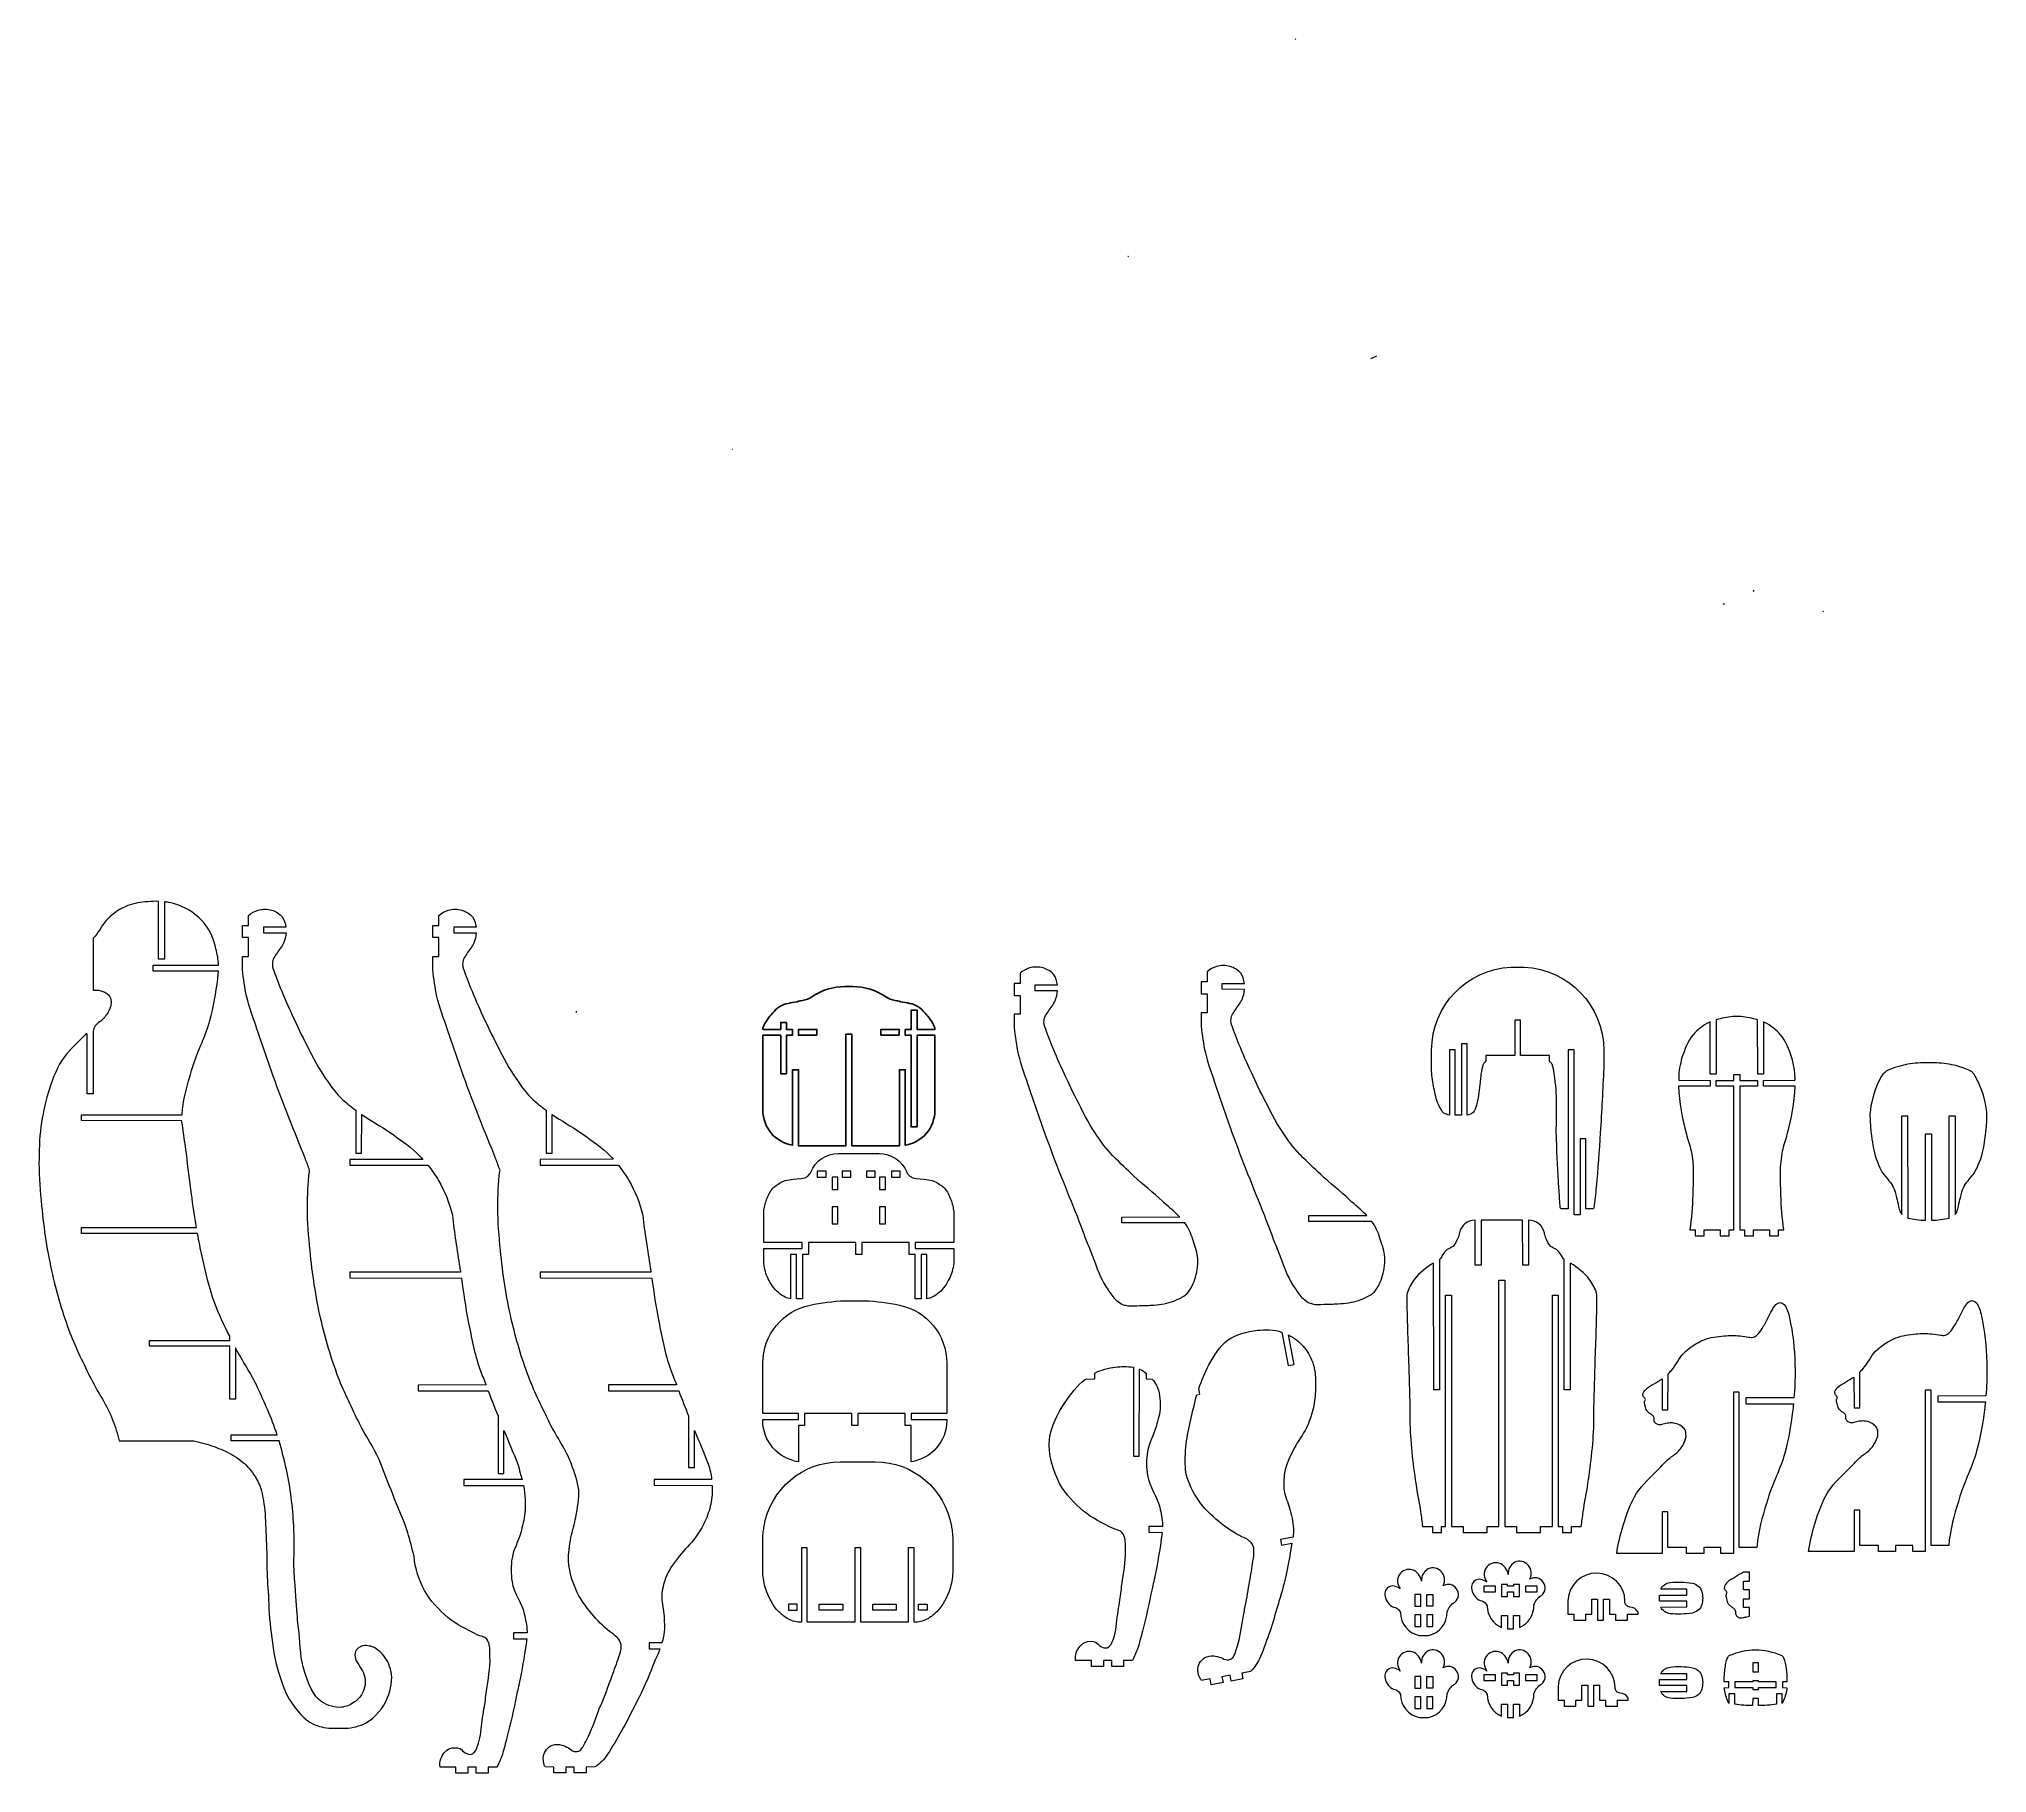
# Model space of a CAD drawing. Header units: centimetres. Extents: x -143 to 186, y -70 to 222.
import ezdxf

# ---------------------------------------------------------------- set-up
doc = ezdxf.new("R2010")
doc.units = ezdxf.units.CM
doc.header["$MEASUREMENT"] = 0
doc.layers.add('layer 1', color=7, linetype='Continuous')

msp = doc.modelspace()

# ---------------------------------------------------------------- linework, layer by layer
at = {"layer": 'layer 1', "color": 250, "lineweight": 9}
for points in [[(69.08796, 222.28037), (69.12505, 222.25569), (69.16238, 222.23123), (69.19996, 222.20697)], [(40.96832, 185.58269), (40.93155, 185.60783), (40.89453, 185.63277), (40.85726, 185.6575)], [(82.80199, 168.83799), (82.45668, 168.70709), (82.11267, 168.57174), (81.76997, 168.43194)], [(-25.69254, 153.15999), (-25.69254, 153.15999), (-25.711, 153.15999), (-25.711, 153.15999)], [(146.24458, 129.21623), (146.33756, 129.25619), (146.38604, 129.3593), (146.3575, 129.4564)], [(141.14871, 127.22418), (141.1981, 127.13348), (141.30842, 127.09529), (141.40332, 127.13606)], [(158.11046, 125.8004), (158.07369, 125.82554), (158.03667, 125.85048), (157.9994, 125.87521)], [(-52.00685, 58.32546), (-52.00345, 58.39217), (-52.00058, 58.45871), (-51.99826, 58.52508)], [(5.38003, 58.73095), (5.38003, 58.73095), (4.38003, 58.73095), (4.38003, 58.73095)]]:
    msp.add_open_spline(points, degree=3, dxfattribs=at)
for points, knots in [([(-123.32562, 65.29963), (-123.32562, 65.29963), (-112.31798, 65.28963), (-112.31798, 65.28963), (-112.31798, 65.28963), (-112.3203, 65.22326), (-112.32317, 65.15672), (-112.32657, 65.09001), (-112.32657, 65.09001), (-112.36588, 64.71224), (-112.40873, 64.33523), (-112.45485, 63.95924), (-112.45485, 63.95924), (-112.74278, 61.61158), (-113.1506, 59.25075), (-113.76969, 56.97179), (-113.76969, 56.97179), (-114.47451, 54.37723), (-115.79917, 51.95952), (-116.58721, 49.38327), (-116.58721, 49.38327), (-117.29206, 47.07899), (-118.02644, 44.73324), (-118.33903, 42.35825), (-118.33903, 42.35825), (-118.39441, 41.9375), (-118.43635, 41.51443), (-118.46713, 41.08963), (-118.46713, 41.08963), (-118.46713, 41.08963), (-135.43054, 41.07963), (-135.43054, 41.07963), (-135.43054, 41.07963), (-135.43054, 41.07963), (-135.43054, 40.09963), (-135.43054, 40.09963), (-135.43054, 40.09963), (-135.43054, 40.09963), (-118.49748, 40.08963), (-118.49748, 40.08963), (-118.49748, 40.08963), (-118.48942, 39.93345), (-118.47404, 39.77775), (-118.45138, 39.62301), (-118.45138, 39.62301), (-118.20343, 37.92948), (-117.96577, 36.23458), (-117.7384, 34.53831), (-117.7384, 34.53831), (-117.43447, 32.27076), (-117.20694, 29.99242), (-116.8818, 27.7283), (-116.8818, 27.7283), (-116.61181, 25.84818), (-116.33984, 23.9646), (-116.02521, 22.08963), (-116.02521, 22.08963), (-116.02521, 22.08963), (-135.43054, 22.07963), (-135.43054, 22.07963), (-135.43054, 22.07963), (-135.43054, 22.07963), (-135.43054, 21.09963), (-135.43054, 21.09963), (-135.43054, 21.09963), (-135.43054, 21.09963), (-115.85297, 21.08963), (-115.85297, 21.08963), (-115.85297, 21.08963), (-115.62451, 19.79828), (-115.37228, 18.51204), (-115.08293, 17.2349), (-115.08293, 17.2349), (-114.48898, 14.61332), (-113.90002, 11.95985), (-112.98425, 9.4398), (-112.98425, 9.4398), (-112.28007, 7.50199), (-111.3731, 5.62998), (-110.44054, 3.77767), (-110.44054, 3.77767), (-110.44054, 3.77767), (-110.43054, 3.07963), (-110.43054, 3.07963), (-110.43054, 3.07963), (-110.43054, 3.07963), (-123.92921, 3.07963), (-123.92921, 3.07963), (-123.92921, 3.07963), (-123.92921, 3.07963), (-123.92921, 2.09963), (-123.92921, 2.09963), (-123.92921, 2.09963), (-123.92921, 2.09963), (-110.43054, 2.09963), (-110.43054, 2.09963), (-110.43054, 2.09963), (-110.43054, 2.09963), (-110.43054, -6.82072), (-110.43054, -6.82072), (-110.43054, -6.82072), (-110.43054, -6.82072), (-109.45054, -6.82072), (-109.45054, -6.82072), (-109.45054, -6.82072), (-109.45054, -6.82072), (-109.44054, 1.81158), (-109.44054, 1.81158), (-109.44054, 1.81158), (-108.25539, -0.43628), (-106.81953, -2.55839), (-105.72929, -4.85241), (-105.72929, -4.85241), (-105.1474, -6.07679), (-104.60336, -7.31989), (-104.09717, -8.58171), (-104.09717, -8.58171), (-103.45824, -9.94993), (-102.91251, -11.37591), (-102.43828, -12.83072), (-102.43828, -12.83072), (-102.43828, -12.83072), (-110.21342, -12.84072), (-110.21342, -12.84072), (-110.21342, -12.84072), (-110.21342, -12.84072), (-110.21342, -13.82072), (-110.21342, -13.82072), (-110.21342, -13.82072), (-110.21342, -13.82072), (-102.12457, -13.83072), (-102.12457, -13.83072), (-102.12457, -13.83072), (-101.64516, -15.4187), (-101.2438, -17.03275), (-100.89294, -18.63617), (-100.89294, -18.63617), (-100.2121, -21.74761), (-99.81112, -24.96117), (-99.64436, -28.14812), (-99.64436, -28.14812), (-99.53288, -30.27865), (-99.53288, -32.41647), (-99.64436, -34.56157), (-99.64436, -34.56157), (-99.21955, -41.78847), (-99.01831, -44.00859), (-98.75904, -46.22192), (-98.75904, -46.22192), (-98.50643, -48.37837), (-98.54577, -50.65993), (-97.83594, -52.67195), (-97.83594, -52.67195), (-97.18752, -54.50988), (-96.46093, -56.88771), (-94.884, -57.84032), (-94.884, -57.84032), (-93.97924, -58.38688), (-92.65572, -58.85609), (-91.58412, -58.71938), (-91.58412, -58.71938), (-90.84015, -58.62448), (-90.01176, -58.27345), (-89.39322, -57.81327), (-89.39322, -57.81327), (-88.89493, -57.44255), (-88.41637, -56.93977), (-88.11592, -56.39324), (-88.11592, -56.39324), (-87.88249, -55.96859), (-87.70806, -55.46679), (-87.64258, -54.98673), (-87.64258, -54.98673), (-87.56714, -54.43361), (-87.62845, -53.82083), (-87.78385, -53.2827), (-87.78385, -53.2827), (-87.92072, -52.80871), (-88.21196, -52.37383), (-88.44653, -51.93029), (-88.44653, -51.93029), (-88.69892, -51.45305), (-89.13801, -51.03383), (-89.25122, -50.52378), (-89.25122, -50.52378), (-89.33389, -50.1513), (-89.3911, -49.67693), (-89.25122, -49.34042), (-89.25122, -49.34042), (-89.11218, -49.00593), (-88.7396, -48.68243), (-88.41948, -48.50869), (-88.41948, -48.50869), (-87.88212, -48.21703), (-87.04354, -48.32324), (-86.44496, -48.50869), (-86.44496, -48.50869), (-85.80597, -48.70666), (-85.20295, -49.24146), (-84.73173, -49.73663), (-84.73173, -49.73663), (-84.01395, -50.4909), (-83.5026, -51.59855), (-83.27346, -52.59708), (-83.27346, -52.59708), (-82.95075, -54.00338), (-83.29336, -55.74568), (-83.83433, -57.08405), (-83.83433, -57.08405), (-84.51227, -58.76129), (-85.96609, -60.52202), (-87.53608, -61.37472), (-87.53608, -61.37472), (-88.5128, -61.9052), (-89.74875, -62.16133), (-90.95778, -62.25572), (-90.95778, -62.25572), (-90.95778, -62.25572), (-93.33942, -62.25572), (-93.33942, -62.25572), (-93.33942, -62.25572), (-94.41894, -62.17253), (-95.52094, -61.96035), (-96.4259, -61.51494), (-96.4259, -61.51494), (-97.888, -60.79531), (-99.09666, -59.27805), (-100.04352, -57.89732), (-100.04352, -57.89732), (-101.06441, -56.40863), (-101.65257, -54.56481), (-102.20288, -52.82143), (-102.20288, -52.82143), (-102.88053, -50.6746), (-103.18197, -48.38952), (-103.46484, -46.14706), (-103.46484, -46.14706), (-103.72859, -44.05616), (-103.87254, -41.9499), (-103.89671, -39.82828), (-103.89671, -39.82828), (-104.06535, -38.1712), (-104.15922, -36.50453), (-104.17832, -34.82828), (-104.17832, -34.82828), (-104.18532, -32.90981), (-104.23972, -30.99375), (-104.34151, -29.08009), (-104.34151, -29.08009), (-104.42362, -27.53665), (-104.42298, -25.97357), (-104.68032, -24.45445), (-104.68032, -24.45445), (-104.87551, -23.30218), (-105.04627, -22.09191), (-105.51516, -21.03692), (-105.51516, -21.03692), (-105.97195, -20.00915), (-106.65552, -19.01468), (-107.42822, -18.19329), (-107.42822, -18.19329), (-108.1816, -17.39244), (-109.12387, -16.71887), (-110.0734, -16.15147), (-110.0734, -16.15147), (-111.00648, -15.5939), (-112.04463, -15.18407), (-113.06907, -14.80672), (-113.06907, -14.80672), (-114.17765, -14.39837), (-115.27212, -14.08425), (-116.48575, -13.83072), (-116.48575, -13.83072), (-116.48575, -13.83072), (-129.05908, -13.83072), (-129.05908, -13.83072), (-129.05908, -13.83072), (-129.28057, -12.62364), (-129.75097, -11.42659), (-130.17549, -10.27138), (-130.17549, -10.27138), (-131.06433, -7.85267), (-132.65176, -5.71895), (-133.7976, -3.39733), (-133.7976, -3.39733), (-135.05805, -0.84351), (-136.33524, 1.72101), (-137.35557, 4.37401), (-137.35557, 4.37401), (-138.57551, 7.54605), (-139.53263, 10.8488), (-140.30493, 14.15842), (-140.30493, 14.15842), (-141.19111, 17.95606), (-141.751, 21.8555), (-142.13073, 25.74153), (-142.13073, 25.74153), (-142.3639, 28.12764), (-142.5746, 30.53209), (-142.57136, 32.92812), (-142.57136, 32.92812), (-142.56861, 34.96567), (-142.50901, 37.02525), (-142.23744, 39.04186), (-142.23744, 39.04186), (-141.97742, 40.97276), (-141.59799, 42.9193), (-141.01661, 44.77596), (-141.01661, 44.77596), (-140.42959, 46.65063), (-139.77941, 48.59992), (-138.72205, 50.23264), (-138.72205, 50.23264), (-137.758, 51.72127), (-136.35151, 52.94212), (-135.10043, 54.23424), (-135.10043, 54.23424), (-134.95451, 54.38494), (-134.80985, 54.53727), (-134.66508, 54.68963), (-134.66508, 54.68963), (-134.66508, 54.68963), (-134.43054, 54.69963), (-134.43054, 54.69963), (-134.43054, 54.69963), (-134.43054, 54.69963), (-134.43054, 44.59963), (-134.43054, 44.59963), (-134.43054, 44.59963), (-134.43054, 44.59963), (-133.45054, 44.59963), (-133.45054, 44.59963), (-133.45054, 44.59963), (-133.45054, 44.59963), (-133.44054, 54.93408), (-133.44054, 54.93408), (-133.44054, 54.93408), (-133.44054, 55.58835), (-133.12053, 56.20124), (-132.58366, 56.5752), (-132.58366, 56.5752), (-132.30223, 56.77123), (-132.02398, 56.9696), (-131.79165, 57.21316), (-131.79165, 57.21316), (-131.38255, 57.64204), (-130.98817, 58.13635), (-130.74806, 58.67614), (-130.74806, 58.67614), (-130.58391, 59.04515), (-130.42061, 59.45856), (-130.4067, 59.85627), (-130.4067, 59.85627), (-130.39372, 60.22723), (-130.43595, 60.669), (-130.62845, 60.98046), (-130.62845, 60.98046), (-130.75438, 61.18423), (-130.96305, 61.36225), (-131.15851, 61.51052), (-131.15851, 61.51052), (-131.53729, 61.79785), (-132.03439, 61.98897), (-132.50634, 62.05237), (-132.50634, 62.05237), (-132.7616, 62.08666), (-133.03204, 62.07326), (-133.29202, 62.05237), (-133.29202, 62.05237), (-133.34168, 62.04838), (-133.39117, 62.04271), (-133.44054, 62.03578), (-133.44054, 62.03578), (-133.44054, 62.03578), (-133.44054, 70.8125), (-133.44054, 70.8125), (-133.44054, 70.8125), (-133.33194, 70.92852), (-133.22503, 71.04586), (-133.11895, 71.16283), (-133.11895, 71.16283), (-132.32296, 72.04047), (-131.86415, 73.23155), (-131.03103, 74.05137), (-131.03103, 74.05137), (-130.07085, 74.99622), (-128.85595, 75.82844), (-127.60394, 76.31596), (-127.60394, 76.31596), (-126.56005, 76.72245), (-125.37575, 76.88061), (-124.2436, 76.97787), (-124.2436, 76.97787), (-123.64793, 77.02904), (-123.04286, 77.04939), (-122.44054, 77.03224), (-122.44054, 77.03224), (-122.44054, 77.03224), (-122.43054, 67.29963), (-122.43054, 67.29963), (-122.43054, 67.29963), (-122.43054, 67.29963), (-121.45054, 67.29963), (-121.45054, 67.29963), (-121.45054, 67.29963), (-121.45054, 67.29963), (-121.44054, 76.96675), (-121.44054, 76.96675), (-121.44054, 76.96675), (-121.207, 76.93864), (-120.97484, 76.89166), (-120.74235, 76.84918), (-120.74235, 76.84918), (-119.63978, 76.65283), (-118.64666, 76.28107), (-117.72181, 75.78124), (-117.72181, 75.78124), (-116.53129, 75.13781), (-115.37365, 74.19768), (-114.55789, 73.13583), (-114.55789, 73.13583), (-113.67487, 71.98643), (-113.11627, 70.47815), (-112.74854, 69.05474), (-112.74854, 69.05474), (-112.51651, 68.15657), (-112.36647, 67.23864), (-112.32329, 66.28963), (-112.32329, 66.28963), (-112.32329, 66.28963), (-123.32562, 66.27963), (-123.32562, 66.27963), (-123.32562, 66.27963), (-123.32562, 66.27963), (-123.32562, 65.29963), (-123.32562, 65.29963)], [0, 0, 0, 0, 0.009090909, 0.009090909, 0.009090909, 0.009090909, 0.018181818, 0.018181818, 0.018181818, 0.018181818, 0.027272727, 0.027272727, 0.027272727, 0.027272727, 0.036363636, 0.036363636, 0.036363636, 0.036363636, 0.045454545, 0.045454545, 0.045454545, 0.045454545, 0.054545455, 0.054545455, 0.054545455, 0.054545455, 0.063636364, 0.063636364, 0.063636364, 0.063636364, 0.072727273, 0.072727273, 0.072727273, 0.072727273, 0.081818182, 0.081818182, 0.081818182, 0.081818182, 0.090909091, 0.090909091, 0.090909091, 0.090909091, 0.1, 0.1, 0.1, 0.1, 0.109090909, 0.109090909, 0.109090909, 0.109090909, 0.118181818, 0.118181818, 0.118181818, 0.118181818, 0.127272727, 0.127272727, 0.127272727, 0.127272727, 0.136363636, 0.136363636, 0.136363636, 0.136363636, 0.145454545, 0.145454545, 0.145454545, 0.145454545, 0.154545455, 0.154545455, 0.154545455, 0.154545455, 0.163636364, 0.163636364, 0.163636364, 0.163636364, 0.172727273, 0.172727273, 0.172727273, 0.172727273, 0.181818182, 0.181818182, 0.181818182, 0.181818182, 0.190909091, 0.190909091, 0.190909091, 0.190909091, 0.2, 0.2, 0.2, 0.2, 0.209090909, 0.209090909, 0.209090909, 0.209090909, 0.218181818, 0.218181818, 0.218181818, 0.218181818, 0.227272727, 0.227272727, 0.227272727, 0.227272727, 0.236363636, 0.236363636, 0.236363636, 0.236363636, 0.245454545, 0.245454545, 0.245454545, 0.245454545, 0.254545455, 0.254545455, 0.254545455, 0.254545455, 0.263636364, 0.263636364, 0.263636364, 0.263636364, 0.272727273, 0.272727273, 0.272727273, 0.272727273, 0.281818182, 0.281818182, 0.281818182, 0.281818182, 0.290909091, 0.290909091, 0.290909091, 0.290909091, 0.3, 0.3, 0.3, 0.3, 0.309090909, 0.309090909, 0.309090909, 0.309090909, 0.318181818, 0.318181818, 0.318181818, 0.318181818, 0.327272727, 0.327272727, 0.327272727, 0.327272727, 0.336363636, 0.336363636, 0.336363636, 0.336363636, 0.345454545, 0.345454545, 0.345454545, 0.345454545, 0.354545455, 0.354545455, 0.354545455, 0.354545455, 0.363636364, 0.363636364, 0.363636364, 0.363636364, 0.372727273, 0.372727273, 0.372727273, 0.372727273, 0.381818182, 0.381818182, 0.381818182, 0.381818182, 0.390909091, 0.390909091, 0.390909091, 0.390909091, 0.4, 0.4, 0.4, 0.4, 0.409090909, 0.409090909, 0.409090909, 0.409090909, 0.418181818, 0.418181818, 0.418181818, 0.418181818, 0.427272727, 0.427272727, 0.427272727, 0.427272727, 0.436363636, 0.436363636, 0.436363636, 0.436363636, 0.445454545, 0.445454545, 0.445454545, 0.445454545, 0.454545455, 0.454545455, 0.454545455, 0.454545455, 0.463636364, 0.463636364, 0.463636364, 0.463636364, 0.472727273, 0.472727273, 0.472727273, 0.472727273, 0.481818182, 0.481818182, 0.481818182, 0.481818182, 0.490909091, 0.490909091, 0.490909091, 0.490909091, 0.5, 0.5, 0.5, 0.5, 0.509090909, 0.509090909, 0.509090909, 0.509090909, 0.518181818, 0.518181818, 0.518181818, 0.518181818, 0.527272727, 0.527272727, 0.527272727, 0.527272727, 0.536363636, 0.536363636, 0.536363636, 0.536363636, 0.545454545, 0.545454545, 0.545454545, 0.545454545, 0.554545455, 0.554545455, 0.554545455, 0.554545455, 0.563636364, 0.563636364, 0.563636364, 0.563636364, 0.572727273, 0.572727273, 0.572727273, 0.572727273, 0.581818182, 0.581818182, 0.581818182, 0.581818182, 0.590909091, 0.590909091, 0.590909091, 0.590909091, 0.6, 0.6, 0.6, 0.6, 0.609090909, 0.609090909, 0.609090909, 0.609090909, 0.618181818, 0.618181818, 0.618181818, 0.618181818, 0.627272727, 0.627272727, 0.627272727, 0.627272727, 0.636363636, 0.636363636, 0.636363636, 0.636363636, 0.645454545, 0.645454545, 0.645454545, 0.645454545, 0.654545455, 0.654545455, 0.654545455, 0.654545455, 0.663636364, 0.663636364, 0.663636364, 0.663636364, 0.672727273, 0.672727273, 0.672727273, 0.672727273, 0.681818182, 0.681818182, 0.681818182, 0.681818182, 0.690909091, 0.690909091, 0.690909091, 0.690909091, 0.7, 0.7, 0.7, 0.7, 0.709090909, 0.709090909, 0.709090909, 0.709090909, 0.718181818, 0.718181818, 0.718181818, 0.718181818, 0.727272727, 0.727272727, 0.727272727, 0.727272727, 0.736363636, 0.736363636, 0.736363636, 0.736363636, 0.745454545, 0.745454545, 0.745454545, 0.745454545, 0.754545455, 0.754545455, 0.754545455, 0.754545455, 0.763636364, 0.763636364, 0.763636364, 0.763636364, 0.772727273, 0.772727273, 0.772727273, 0.772727273, 0.781818182, 0.781818182, 0.781818182, 0.781818182, 0.790909091, 0.790909091, 0.790909091, 0.790909091, 0.8, 0.8, 0.8, 0.8, 0.809090909, 0.809090909, 0.809090909, 0.809090909, 0.818181818, 0.818181818, 0.818181818, 0.818181818, 0.827272727, 0.827272727, 0.827272727, 0.827272727, 0.836363636, 0.836363636, 0.836363636, 0.836363636, 0.845454545, 0.845454545, 0.845454545, 0.845454545, 0.854545455, 0.854545455, 0.854545455, 0.854545455, 0.863636364, 0.863636364, 0.863636364, 0.863636364, 0.872727273, 0.872727273, 0.872727273, 0.872727273, 0.881818182, 0.881818182, 0.881818182, 0.881818182, 0.890909091, 0.890909091, 0.890909091, 0.890909091, 0.9, 0.9, 0.9, 0.9, 0.909090909, 0.909090909, 0.909090909, 0.909090909, 0.918181818, 0.918181818, 0.918181818, 0.918181818, 0.927272727, 0.927272727, 0.927272727, 0.927272727, 0.936363636, 0.936363636, 0.936363636, 0.936363636, 0.945454545, 0.945454545, 0.945454545, 0.945454545, 0.954545455, 0.954545455, 0.954545455, 0.954545455, 0.963636364, 0.963636364, 0.963636364, 0.963636364, 0.972727273, 0.972727273, 0.972727273, 0.972727273, 0.981818182, 0.981818182, 0.981818182, 0.981818182, 1, 1, 1, 1]), ([(-66.89949, -68.78408), (-66.89949, -68.78408), (-65.40949, -68.77487), (-65.40949, -68.77487), (-65.40949, -68.77487), (-65.08716, -68.08587), (-64.78424, -67.38839), (-64.50074, -66.68244), (-64.50074, -66.68244), (-64.23182, -65.72484), (-63.97381, -64.76448), (-63.72669, -63.80135), (-63.72669, -63.80135), (-63.12103, -61.44074), (-62.58862, -59.05862), (-62.10615, -56.66957), (-62.10615, -56.66957), (-61.81191, -55.2126), (-61.30759, -53.74946), (-60.45437, -47.63277), (-60.45437, -47.63277), (-60.43022, -47.48105), (-60.40904, -47.32931), (-60.39141, -47.17755), (-60.39141, -47.17755), (-60.39141, -47.17755), (-62.62262, -47.16636), (-62.62262, -47.16636), (-62.62262, -47.16636), (-62.62262, -47.16636), (-62.6221, -46.18636), (-62.6221, -46.18636), (-62.6221, -46.18636), (-62.6221, -46.18636), (-60.33287, -46.17758), (-60.33287, -46.17758), (-60.33287, -46.17758), (-60.33336, -46.08539), (-60.33563, -45.9932), (-60.33981, -45.901), (-60.33981, -45.901), (-60.38438, -44.91936), (-60.58771, -43.91707), (-60.81374, -42.95259), (-60.81374, -42.95259), (-61.2482, -41.09872), (-62.58926, -39.45499), (-62.87142, -37.59408), (-62.87142, -37.59408), (-63.06932, -36.28885), (-63.07592, -34.87561), (-62.86926, -33.56809), (-62.86926, -33.56809), (-62.63871, -32.10949), (-61.79371, -30.7648), (-61.40876, -29.32099), (-61.40876, -29.32099), (-61.11727, -28.22772), (-60.81961, -27.10757), (-60.70956, -25.9928), (-60.70956, -25.9928), (-60.55786, -24.45616), (-60.63991, -22.90931), (-60.9557, -21.35225), (-60.9557, -21.35225), (-60.9557, -21.35225), (-71.00418, -21.33687), (-71.00418, -21.33687), (-71.00418, -21.33687), (-71.00418, -21.33687), (-71.00366, -20.35687), (-71.00366, -20.35687), (-71.00366, -20.35687), (-71.00366, -20.35687), (-61.1903, -20.35212), (-61.1903, -20.35212), (-61.1903, -20.35212), (-61.28757, -19.98678), (-61.39764, -19.62089), (-61.52051, -19.25443), (-61.52051, -19.25443), (-61.62183, -18.75459), (-61.75078, -18.2511), (-61.90736, -17.74396), (-61.90736, -17.74396), (-62.65214, -15.80456), (-63.46713, -13.9887), (-64.22636, -12.10354), (-64.22636, -12.10354), (-64.22636, -12.10354), (-64.24023, -19.34049), (-64.24023, -19.34049), (-64.24023, -19.34049), (-64.24023, -19.34049), (-65.22023, -19.33997), (-65.22023, -19.33997), (-65.22023, -19.33997), (-65.22023, -19.33997), (-65.22504, -9.64346), (-65.22504, -9.64346), (-65.22504, -9.64346), (-65.79257, -8.24684), (-66.3538, -6.84787), (-66.87388, -5.42873), (-66.87388, -5.42873), (-66.87388, -5.42873), (-78.71145, -5.41239), (-78.71145, -5.41239), (-78.71145, -5.41239), (-78.71145, -5.41239), (-78.71092, -4.43239), (-78.71092, -4.43239), (-78.71092, -4.43239), (-78.71092, -4.43239), (-67.23192, -4.42854), (-67.23192, -4.42854), (-67.23192, -4.42854), (-67.26072, -4.34603), (-67.28935, -4.26345), (-67.31781, -4.18078), (-67.31781, -4.18078), (-67.66792, -3.3846), (-67.98997, -2.57944), (-68.28395, -1.76531), (-68.28395, -1.76531), (-69.21797, 0.8213), (-69.69066, 3.56804), (-70.2361, 6.26626), (-70.2361, 6.26626), (-70.7245, 8.68231), (-71.05834, 11.12996), (-71.40668, 13.5737), (-71.40668, 13.5737), (-71.40668, 13.5737), (-90.20261, 13.59376), (-90.20261, 13.59376), (-90.20261, 13.59376), (-90.20261, 13.59376), (-90.20208, 14.57376), (-90.20208, 14.57376), (-90.20208, 14.57376), (-90.20208, 14.57376), (-71.55053, 14.57378), (-71.55053, 14.57378), (-71.55053, 14.57378), (-71.58903, 14.83832), (-71.62797, 15.10274), (-71.66758, 15.36703), (-71.66758, 15.36703), (-72.10643, 18.29575), (-72.63159, 21.22), (-72.92251, 24.16243), (-72.92251, 24.16243), (-73.42877, 26.26226), (-74.20375, 28.20733), (-75.24743, 29.99768), (-75.24743, 29.99768), (-75.76753, 30.88986), (-76.37144, 31.75593), (-77.03256, 32.57672), (-77.03256, 32.57672), (-77.03256, 32.57672), (-90.19244, 32.59376), (-90.19244, 32.59376), (-90.19244, 32.59376), (-90.19244, 32.59376), (-90.19192, 33.57376), (-90.19192, 33.57376), (-90.19192, 33.57376), (-90.19192, 33.57376), (-77.88635, 33.57717), (-77.88635, 33.57717), (-77.88635, 33.57717), (-78.24581, 33.97521), (-78.61727, 34.35934), (-78.99723, 34.72706), (-78.99723, 34.72706), (-80.31579, 36.00313), (-81.91096, 37.01042), (-83.42027, 38.07748), (-83.42027, 38.07748), (-84.96359, 39.16857), (-86.6438, 40.06776), (-88.19786, 41.14174), (-88.19786, 41.14174), (-88.19786, 41.14174), (-88.21136, 34.61014), (-88.21136, 34.61014), (-88.21136, 34.61014), (-88.21136, 34.61014), (-89.19136, 34.61066), (-89.19136, 34.61066), (-89.19136, 34.61066), (-89.19136, 34.61066), (-89.19747, 41.86877), (-89.19747, 41.86877), (-89.19747, 41.86877), (-90.05394, 42.50546), (-90.92075, 43.14528), (-91.67371, 43.88869), (-91.67371, 43.88869), (-92.80126, 45.00197), (-93.71515, 46.3528), (-94.60532, 47.67073), (-94.60532, 47.67073), (-95.82666, 49.47896), (-96.78194, 51.47102), (-97.77784, 53.41874), (-97.77784, 53.41874), (-98.5969, 55.02061), (-99.36907, 56.64887), (-100.11003, 58.28867), (-100.11003, 58.28867), (-100.82726, 59.87598), (-101.52249, 61.47551), (-102.15926, 63.09696), (-102.15926, 63.09696), (-102.38774, 63.67874), (-102.63517, 64.25527), (-102.82681, 64.84955), (-102.82681, 64.84955), (-102.99101, 65.35878), (-103.25944, 65.87562), (-103.25138, 66.39945), (-103.25138, 66.39945), (-103.24689, 66.69092), (-103.1973, 67.00464), (-103.09898, 67.28056), (-103.09898, 67.28056), (-102.98281, 67.60651), (-102.73671, 67.88455), (-102.55147, 68.18397), (-102.55147, 68.18397), (-102.17177, 68.7977), (-101.64612, 69.34828), (-101.37784, 70.00356), (-101.37784, 70.00356), (-101.1627, 70.52908), (-100.99865, 71.12404), (-100.94589, 71.70646), (-100.94589, 71.70646), (-100.94589, 71.70646), (-104.7407, 71.7185), (-104.7407, 71.7185), (-104.7407, 71.7185), (-104.7407, 71.7185), (-104.74017, 72.6985), (-104.74017, 72.6985), (-104.74017, 72.6985), (-104.74017, 72.6985), (-100.97342, 72.70647), (-100.97342, 72.70647), (-100.97342, 72.70647), (-101.055, 73.31318), (-101.24019, 73.96592), (-101.58552, 74.41422), (-101.58552, 74.41422), (-101.98966, 74.93889), (-102.7183, 75.35521), (-103.36452, 75.55323), (-103.36452, 75.55323), (-104.06769, 75.76871), (-104.95592, 75.76273), (-105.66304, 75.55447), (-105.66304, 75.55447), (-106.21625, 75.39154), (-106.80757, 75.07592), (-107.24912, 74.67081), (-107.24912, 74.67081), (-107.24912, 74.67081), (-107.26003, 72.96436), (-107.26003, 72.96436), (-107.26003, 72.96436), (-107.26003, 72.96436), (-108.26003, 72.9649), (-108.26003, 72.9649), (-108.26003, 72.9649), (-108.26003, 72.9649), (-108.26112, 70.94489), (-108.26112, 70.94489), (-108.26112, 70.94489), (-108.26112, 70.94489), (-107.26112, 70.94436), (-107.26112, 70.94436), (-107.26112, 70.94436), (-107.26112, 70.94436), (-107.26282, 67.76436), (-107.26282, 67.76436), (-107.26282, 67.76436), (-107.26282, 67.76436), (-108.26281, 67.7649), (-108.26281, 67.7649), (-108.26281, 67.7649), (-108.26281, 67.7649), (-108.25402, 65.51037), (-108.25402, 65.51037), (-108.25402, 65.51037), (-108.12951, 63.99699), (-107.90509, 62.5068), (-107.58074, 61.0398), (-107.58074, 61.0398), (-107.15658, 59.12142), (-106.40943, 57.27619), (-105.79566, 55.40366), (-105.79566, 55.40366), (-104.94067, 52.79517), (-104.05506, 50.19549), (-103.12156, 47.6142), (-103.12156, 47.6142), (-102.27715, 45.27924), (-101.3847, 42.96104), (-100.4849, 40.64665), (-100.4849, 40.64665), (-99.5714, 38.29701), (-98.59162, 35.97317), (-97.67974, 33.62286), (-97.67974, 33.62286), (-97.43793, 32.99962), (-97.20474, 32.37293), (-96.97152, 31.74627), (-96.97152, 31.74627), (-96.98114, 31.67737), (-96.9906, 31.60849), (-96.99991, 31.53963), (-96.99991, 31.53963), (-97.27255, 29.52317), (-97.33326, 27.46362), (-97.33709, 25.42606), (-97.33709, 25.42606), (-97.34162, 23.03004), (-97.1322, 20.62547), (-96.90032, 18.23925), (-96.90032, 18.23925), (-96.52267, 14.35301), (-95.96486, 10.45327), (-95.08072, 6.65516), (-95.08072, 6.65516), (-94.31018, 3.34512), (-93.35484, 0.04186), (-92.13658, -3.13082), (-92.13658, -3.13082), (-91.11768, -5.78437), (-89.84186, -8.34957), (-88.58278, -10.90408), (-88.58278, -10.90408), (-87.56437, -12.97028), (-86.19629, -14.88792), (-85.28185, -16.98966), (-85.28185, -16.98966), (-84.50693, -18.93413), (-83.73659, -20.8804), (-82.97083, -22.82847), (-82.97083, -22.82847), (-82.12231, -24.98704), (-81.13073, -27.10194), (-80.44213, -29.31081), (-80.44213, -29.31081), (-80.0337, -30.62096), (-79.67955, -31.94803), (-79.37969, -33.29202), (-79.37969, -33.29202), (-79.22116, -35.27066), (-78.53224, -37.35507), (-77.61324, -39.0292), (-77.61324, -39.0292), (-76.67577, -40.73697), (-75.19793, -42.31662), (-73.67161, -43.57795), (-73.67161, -43.57795), (-72.22073, -44.77692), (-70.44659, -45.62948), (-68.74308, -46.48385), (-68.74308, -46.48385), (-68.20596, -46.75324), (-67.4588, -46.798), (-67.11363, -47.25793), (-67.11363, -47.25793), (-66.9802, -47.43572), (-66.88709, -47.66848), (-66.80209, -47.88183), (-66.80209, -47.88183), (-66.51686, -48.59782), (-66.61163, -49.43538), (-66.5832, -50.2118), (-66.5832, -50.2118), (-66.51318, -52.12408), (-66.90658, -54.04425), (-67.18358, -55.94431), (-67.18358, -55.94431), (-67.32994, -56.94814), (-67.38978, -57.98474), (-67.59704, -58.97659), (-67.59704, -58.97659), (-67.6963, -59.63399), (-67.8054, -60.29014), (-67.90072, -60.94393), (-67.90072, -60.94393), (-68.08683, -62.2205), (-68.13303, -63.5501), (-68.52046, -64.7732), (-68.52046, -64.7732), (-68.55485, -64.88179), (-68.59194, -64.98952), (-68.63204, -65.09631), (-68.63204, -65.09631), (-68.7631, -65.44523), (-68.84303, -65.85006), (-69.07802, -66.12722), (-69.07802, -66.12722), (-69.23926, -66.31741), (-69.46079, -66.53101), (-69.68367, -66.60388), (-69.68367, -66.60388), (-69.99685, -66.70627), (-70.43057, -66.54854), (-70.74759, -66.40151), (-70.74759, -66.40151), (-71.08312, -66.24589), (-71.29897, -65.81434), (-71.62777, -65.66723), (-71.62777, -65.66723), (-72.12244, -65.44591), (-72.86126, -65.48174), (-73.35222, -65.66631), (-73.35222, -65.66631), (-74.01111, -65.914), (-74.65227, -66.72075), (-74.87582, -67.4083), (-74.87582, -67.4083), (-75.00604, -67.80884), (-75.06121, -68.31161), (-74.99358, -68.76974), (-74.99358, -68.76974), (-74.99358, -68.76974), (-72.3188, -68.78117), (-72.3188, -68.78117), (-72.3188, -68.78117), (-72.3188, -68.78117), (-72.31933, -69.78117), (-72.31933, -69.78117), (-72.31933, -69.78117), (-72.31933, -69.78117), (-70.29933, -69.78225), (-70.29933, -69.78225), (-70.29933, -69.78225), (-70.29933, -69.78225), (-70.29879, -68.78225), (-70.29879, -68.78225), (-70.29879, -68.78225), (-70.29879, -68.78225), (-68.9195, -68.78299), (-68.9195, -68.78299), (-68.9195, -68.78299), (-68.9195, -68.78299), (-68.92003, -69.783), (-68.92003, -69.783), (-68.92003, -69.783), (-68.92003, -69.783), (-66.90003, -69.78407), (-66.90003, -69.78407), (-66.90003, -69.78407), (-66.90003, -69.78407), (-66.89949, -68.78408), (-66.89949, -68.78408)], [0, 0, 0, 0, 0.008547009, 0.008547009, 0.008547009, 0.008547009, 0.017094017, 0.017094017, 0.017094017, 0.017094017, 0.025641026, 0.025641026, 0.025641026, 0.025641026, 0.034188034, 0.034188034, 0.034188034, 0.034188034, 0.042735043, 0.042735043, 0.042735043, 0.042735043, 0.051282051, 0.051282051, 0.051282051, 0.051282051, 0.05982906, 0.05982906, 0.05982906, 0.05982906, 0.068376068, 0.068376068, 0.068376068, 0.068376068, 0.076923077, 0.076923077, 0.076923077, 0.076923077, 0.085470085, 0.085470085, 0.085470085, 0.085470085, 0.094017094, 0.094017094, 0.094017094, 0.094017094, 0.102564103, 0.102564103, 0.102564103, 0.102564103, 0.111111111, 0.111111111, 0.111111111, 0.111111111, 0.11965812, 0.11965812, 0.11965812, 0.11965812, 0.128205128, 0.128205128, 0.128205128, 0.128205128, 0.136752137, 0.136752137, 0.136752137, 0.136752137, 0.145299145, 0.145299145, 0.145299145, 0.145299145, 0.153846154, 0.153846154, 0.153846154, 0.153846154, 0.162393162, 0.162393162, 0.162393162, 0.162393162, 0.170940171, 0.170940171, 0.170940171, 0.170940171, 0.179487179, 0.179487179, 0.179487179, 0.179487179, 0.188034188, 0.188034188, 0.188034188, 0.188034188, 0.196581197, 0.196581197, 0.196581197, 0.196581197, 0.205128205, 0.205128205, 0.205128205, 0.205128205, 0.213675214, 0.213675214, 0.213675214, 0.213675214, 0.222222222, 0.222222222, 0.222222222, 0.222222222, 0.230769231, 0.230769231, 0.230769231, 0.230769231, 0.239316239, 0.239316239, 0.239316239, 0.239316239, 0.247863248, 0.247863248, 0.247863248, 0.247863248, 0.256410256, 0.256410256, 0.256410256, 0.256410256, 0.264957265, 0.264957265, 0.264957265, 0.264957265, 0.273504274, 0.273504274, 0.273504274, 0.273504274, 0.282051282, 0.282051282, 0.282051282, 0.282051282, 0.290598291, 0.290598291, 0.290598291, 0.290598291, 0.299145299, 0.299145299, 0.299145299, 0.299145299, 0.307692308, 0.307692308, 0.307692308, 0.307692308, 0.316239316, 0.316239316, 0.316239316, 0.316239316, 0.324786325, 0.324786325, 0.324786325, 0.324786325, 0.333333333, 0.333333333, 0.333333333, 0.333333333, 0.341880342, 0.341880342, 0.341880342, 0.341880342, 0.35042735, 0.35042735, 0.35042735, 0.35042735, 0.358974359, 0.358974359, 0.358974359, 0.358974359, 0.367521368, 0.367521368, 0.367521368, 0.367521368, 0.376068376, 0.376068376, 0.376068376, 0.376068376, 0.384615385, 0.384615385, 0.384615385, 0.384615385, 0.393162393, 0.393162393, 0.393162393, 0.393162393, 0.401709402, 0.401709402, 0.401709402, 0.401709402, 0.41025641, 0.41025641, 0.41025641, 0.41025641, 0.418803419, 0.418803419, 0.418803419, 0.418803419, 0.427350427, 0.427350427, 0.427350427, 0.427350427, 0.435897436, 0.435897436, 0.435897436, 0.435897436, 0.444444444, 0.444444444, 0.444444444, 0.444444444, 0.452991453, 0.452991453, 0.452991453, 0.452991453, 0.461538462, 0.461538462, 0.461538462, 0.461538462, 0.47008547, 0.47008547, 0.47008547, 0.47008547, 0.478632479, 0.478632479, 0.478632479, 0.478632479, 0.487179487, 0.487179487, 0.487179487, 0.487179487, 0.495726496, 0.495726496, 0.495726496, 0.495726496, 0.504273504, 0.504273504, 0.504273504, 0.504273504, 0.512820513, 0.512820513, 0.512820513, 0.512820513, 0.521367521, 0.521367521, 0.521367521, 0.521367521, 0.52991453, 0.52991453, 0.52991453, 0.52991453, 0.538461538, 0.538461538, 0.538461538, 0.538461538, 0.547008547, 0.547008547, 0.547008547, 0.547008547, 0.555555556, 0.555555556, 0.555555556, 0.555555556, 0.564102564, 0.564102564, 0.564102564, 0.564102564, 0.572649573, 0.572649573, 0.572649573, 0.572649573, 0.581196581, 0.581196581, 0.581196581, 0.581196581, 0.58974359, 0.58974359, 0.58974359, 0.58974359, 0.598290598, 0.598290598, 0.598290598, 0.598290598, 0.606837607, 0.606837607, 0.606837607, 0.606837607, 0.615384615, 0.615384615, 0.615384615, 0.615384615, 0.623931624, 0.623931624, 0.623931624, 0.623931624, 0.632478632, 0.632478632, 0.632478632, 0.632478632, 0.641025641, 0.641025641, 0.641025641, 0.641025641, 0.64957265, 0.64957265, 0.64957265, 0.64957265, 0.658119658, 0.658119658, 0.658119658, 0.658119658, 0.666666667, 0.666666667, 0.666666667, 0.666666667, 0.675213675, 0.675213675, 0.675213675, 0.675213675, 0.683760684, 0.683760684, 0.683760684, 0.683760684, 0.692307692, 0.692307692, 0.692307692, 0.692307692, 0.700854701, 0.700854701, 0.700854701, 0.700854701, 0.709401709, 0.709401709, 0.709401709, 0.709401709, 0.717948718, 0.717948718, 0.717948718, 0.717948718, 0.726495726, 0.726495726, 0.726495726, 0.726495726, 0.735042735, 0.735042735, 0.735042735, 0.735042735, 0.743589744, 0.743589744, 0.743589744, 0.743589744, 0.752136752, 0.752136752, 0.752136752, 0.752136752, 0.760683761, 0.760683761, 0.760683761, 0.760683761, 0.769230769, 0.769230769, 0.769230769, 0.769230769, 0.777777778, 0.777777778, 0.777777778, 0.777777778, 0.786324786, 0.786324786, 0.786324786, 0.786324786, 0.794871795, 0.794871795, 0.794871795, 0.794871795, 0.803418803, 0.803418803, 0.803418803, 0.803418803, 0.811965812, 0.811965812, 0.811965812, 0.811965812, 0.820512821, 0.820512821, 0.820512821, 0.820512821, 0.829059829, 0.829059829, 0.829059829, 0.829059829, 0.837606838, 0.837606838, 0.837606838, 0.837606838, 0.846153846, 0.846153846, 0.846153846, 0.846153846, 0.854700855, 0.854700855, 0.854700855, 0.854700855, 0.863247863, 0.863247863, 0.863247863, 0.863247863, 0.871794872, 0.871794872, 0.871794872, 0.871794872, 0.88034188, 0.88034188, 0.88034188, 0.88034188, 0.888888889, 0.888888889, 0.888888889, 0.888888889, 0.897435897, 0.897435897, 0.897435897, 0.897435897, 0.905982906, 0.905982906, 0.905982906, 0.905982906, 0.914529915, 0.914529915, 0.914529915, 0.914529915, 0.923076923, 0.923076923, 0.923076923, 0.923076923, 0.931623932, 0.931623932, 0.931623932, 0.931623932, 0.94017094, 0.94017094, 0.94017094, 0.94017094, 0.948717949, 0.948717949, 0.948717949, 0.948717949, 0.957264957, 0.957264957, 0.957264957, 0.957264957, 0.965811966, 0.965811966, 0.965811966, 0.965811966, 0.974358974, 0.974358974, 0.974358974, 0.974358974, 0.982905983, 0.982905983, 0.982905983, 0.982905983, 1, 1, 1, 1]), ([(-76.19545, 65.50071), (-76.07013, 63.98739), (-75.84491, 62.49731), (-75.51977, 61.03049), (-75.51977, 61.03049), (-75.09459, 59.11234), (-74.34645, 57.26751), (-73.73168, 55.39531), (-73.73168, 55.39531), (-72.87529, 52.78728), (-71.98829, 50.18807), (-71.05341, 47.60727), (-71.05341, 47.60727), (-70.20775, 45.27278), (-69.31406, 42.95505), (-68.41302, 40.64115), (-68.41302, 40.64115), (-67.49826, 38.29199), (-66.51723, 35.96867), (-65.6041, 33.61885), (-65.6041, 33.61885), (-65.36197, 32.99574), (-65.12843, 32.36918), (-64.89488, 31.74264), (-64.89488, 31.74264), (-64.90446, 31.67374), (-64.91388, 31.60486), (-64.92316, 31.53599), (-64.92316, 31.53599), (-65.19472, 29.51938), (-65.25432, 27.4598), (-65.25707, 25.42225), (-65.25707, 25.42225), (-65.26031, 23.02622), (-65.04961, 20.62177), (-64.81645, 18.23566), (-64.81645, 18.23566), (-64.43671, 14.34963), (-63.87682, 10.45019), (-62.99064, 6.65255), (-62.99064, 6.65255), (-62.21834, 3.34293), (-61.26122, 0.04018), (-60.04128, -3.13186), (-60.04128, -3.13186), (-59.02095, -5.78486), (-57.74376, -8.34938), (-56.48331, -10.9032), (-56.48331, -10.9032), (-55.33747, -13.22482), (-53.75004, -15.35854), (-52.8612, -17.77725), (-52.8612, -17.77725), (-52.34907, -19.17086), (-51.77018, -20.62536), (-51.64205, -22.08491), (-51.64205, -22.08491), (-51.51026, -23.58607), (-51.8607, -25.15541), (-52.12971, -26.6635), (-52.12971, -26.6635), (-52.33703, -27.82578), (-52.74321, -28.95455), (-52.94139, -30.11808), (-52.94139, -30.11808), (-53.1673, -31.44445), (-53.41777, -32.81829), (-53.33694, -34.14398), (-53.33694, -34.14398), (-53.24054, -35.72492), (-52.77569, -37.36357), (-52.14037, -38.81739), (-52.14037, -38.81739), (-51.48721, -40.312), (-50.47791, -41.70341), (-49.43114, -42.97152), (-49.43114, -42.97152), (-48.54097, -44.04994), (-47.53202, -45.06145), (-46.44885, -45.95382), (-46.44885, -45.95382), (-46.04078, -46.29001), (-45.54006, -46.53116), (-45.18673, -46.91907), (-45.18673, -46.91907), (-44.98068, -47.14528), (-44.75888, -47.38787), (-44.63732, -47.66518), (-44.63732, -47.66518), (-44.5394, -47.88857), (-44.4794, -48.14742), (-44.46342, -48.39103), (-44.46342, -48.39103), (-44.44261, -48.7083), (-44.54646, -49.03545), (-44.61464, -49.35127), (-44.61464, -49.35127), (-44.73691, -49.91763), (-44.96764, -50.45862), (-45.15295, -51.00928), (-45.15295, -51.00928), (-45.52795, -52.12366), (-45.9345, -53.22787), (-46.35009, -54.32769), (-46.35009, -54.32769), (-46.91956, -55.83473), (-47.41749, -57.38204), (-48.13124, -58.8236), (-48.13124, -58.8236), (-48.19419, -58.99174), (-48.25743, -59.15977), (-48.32088, -59.32769), (-48.32088, -59.32769), (-48.93088, -60.94197), (-49.45879, -62.60247), (-50.25779, -64.1297), (-50.25779, -64.1297), (-50.4828, -64.55978), (-50.69325, -65.00373), (-50.96929, -65.40246), (-50.96929, -65.40246), (-51.1044, -65.59762), (-51.21143, -65.84479), (-51.40257, -65.96961), (-51.40257, -65.96961), (-51.53841, -66.05832), (-51.71673, -66.10958), (-51.88086, -66.13842), (-51.88086, -66.13842), (-52.05339, -66.16873), (-52.24433, -66.16769), (-52.41402, -66.13842), (-52.41402, -66.13842), (-52.77014, -66.07698), (-53.04603, -65.7394), (-53.37623, -65.56728), (-53.37623, -65.56728), (-53.73636, -65.37956), (-54.10337, -65.16202), (-54.49038, -65.06929), (-54.49038, -65.06929), (-54.98021, -64.95193), (-55.5751, -64.90251), (-56.03498, -65.06929), (-56.03498, -65.06929), (-56.41948, -65.20874), (-56.81144, -65.51245), (-57.07316, -65.83738), (-57.07316, -65.83738), (-57.321, -66.14508), (-57.51388, -66.56133), (-57.58978, -66.94585), (-57.58978, -66.94585), (-57.69016, -67.45436), (-57.57291, -68.05916), (-57.38559, -68.55021), (-57.38559, -68.55021), (-57.35836, -68.6216), (-57.32861, -68.69206), (-57.29634, -68.76159), (-57.29634, -68.76159), (-57.29634, -68.76159), (-55.80634, -68.77159), (-55.80634, -68.77159), (-55.80634, -68.77159), (-55.80634, -68.77159), (-55.80634, -69.77159), (-55.80634, -69.77159), (-55.80634, -69.77159), (-55.80634, -69.77159), (-53.78634, -69.77159), (-53.78634, -69.77159), (-53.78634, -69.77159), (-53.78634, -69.77159), (-53.78634, -68.77159), (-53.78634, -68.77159), (-53.78634, -68.77159), (-53.78634, -68.77159), (-52.40704, -68.77159), (-52.40704, -68.77159), (-52.40704, -68.77159), (-52.40704, -68.77159), (-52.40704, -69.77159), (-52.40704, -69.77159), (-52.40704, -69.77159), (-52.40704, -69.77159), (-50.38704, -69.77159), (-50.38704, -69.77159), (-50.38704, -69.77159), (-50.38704, -69.77159), (-50.38704, -68.77159), (-50.38704, -68.77159), (-50.38704, -68.77159), (-50.38704, -68.77159), (-48.89704, -68.76159), (-48.89704, -68.76159), (-48.89704, -68.76159), (-48.03723, -68.21319), (-47.33165, -67.50309), (-46.78028, -66.63129), (-46.78028, -66.63129), (-45.95053, -65.34026), (-45.15539, -64.02471), (-44.40482, -62.68699), (-44.40482, -62.68699), (-43.66981, -61.37698), (-43.00068, -60.02915), (-42.31739, -58.69066), (-42.31739, -58.69066), (-41.78074, -57.63942), (-41.1613, -56.61743), (-40.0029, -53.86159), (-40.0029, -53.86159), (-40.0029, -53.86159), (-39.59019, -52.86159), (-39.59019, -52.86159), (-39.59019, -52.86159), (-39.33443, -52.23117), (-39.0553, -51.52427), (-38.74922, -50.72701), (-38.74922, -50.72701), (-38.44132, -50.12002), (-38.16155, -49.50234), (-37.94374, -48.86159), (-37.94374, -48.86159), (-37.94374, -48.86159), (-39.77875, -48.85159), (-39.77875, -48.85159), (-39.77875, -48.85159), (-39.77875, -48.85159), (-39.77875, -47.87159), (-39.77875, -47.87159), (-39.77875, -47.87159), (-39.77875, -47.87159), (-37.62346, -47.86159), (-37.62346, -47.86159), (-37.62346, -47.86159), (-37.48422, -47.39074), (-37.36499, -46.91405), (-37.29114, -46.43552), (-37.29114, -46.43552), (-37.1158, -45.29926), (-37.22121, -44.11284), (-37.29114, -42.95749), (-37.29114, -42.95749), (-37.35338, -41.9294), (-37.69834, -40.89905), (-37.64399, -39.88271), (-37.64399, -39.88271), (-37.5919, -38.90871), (-37.34836, -37.89999), (-37.01391, -36.98436), (-37.01391, -36.98436), (-36.50843, -35.60048), (-35.53943, -34.36917), (-34.64482, -33.17868), (-34.64482, -33.17868), (-33.84544, -32.11493), (-32.76544, -31.25809), (-31.9954, -30.17444), (-31.9954, -30.17444), (-31.38535, -29.31594), (-30.81414, -28.40129), (-30.3782, -27.4441), (-30.3782, -27.4441), (-29.94937, -26.50253), (-29.59619, -25.4861), (-29.39108, -24.48273), (-29.39108, -24.48273), (-29.18021, -23.45119), (-29.10033, -22.40247), (-29.15144, -21.33659), (-29.15144, -21.33659), (-29.15144, -21.33659), (-38.89913, -21.32659), (-38.89913, -21.32659), (-38.89913, -21.32659), (-38.89913, -21.32659), (-38.89913, -20.34659), (-38.89913, -20.34659), (-38.89913, -20.34659), (-38.89913, -20.34659), (-29.2372, -20.33659), (-29.2372, -20.33659), (-29.2372, -20.33659), (-29.34294, -19.47825), (-29.53196, -18.60899), (-29.80424, -17.72882), (-29.80424, -17.72882), (-30.55005, -15.78981), (-31.36602, -13.97439), (-32.12625, -12.08964), (-32.12625, -12.08964), (-32.12625, -12.08964), (-32.13625, -18.32659), (-32.13625, -18.32659), (-32.13625, -18.32659), (-32.13625, -18.32659), (-33.11625, -18.32659), (-33.11625, -18.32659), (-33.11625, -18.32659), (-33.11625, -18.32659), (-33.12625, -9.63008), (-33.12625, -9.63008), (-33.12625, -9.63008), (-33.69453, -8.23378), (-34.2565, -6.83511), (-34.77735, -5.41624), (-34.77735, -5.41624), (-34.77735, -5.41624), (-46.61492, -5.40624), (-46.61492, -5.40624), (-46.61492, -5.40624), (-46.61492, -5.40624), (-46.61492, -4.42624), (-46.61492, -4.42624), (-46.61492, -4.42624), (-46.61492, -4.42624), (-35.13593, -4.41624), (-35.13593, -4.41624), (-35.13593, -4.41624), (-35.16476, -4.33375), (-35.19344, -4.25118), (-35.22194, -4.16852), (-35.22194, -4.16852), (-35.57248, -3.37253), (-35.89496, -2.56755), (-36.18938, -1.75358), (-36.18938, -1.75358), (-37.12479, 0.83253), (-37.59894, 3.57901), (-38.14582, 6.27695), (-38.14582, 6.27695), (-38.63552, 8.69274), (-38.97066, 11.1402), (-39.32032, 13.58376), (-39.32032, 13.58376), (-39.32032, 13.58376), (-58.11625, 13.59376), (-58.11625, 13.59376), (-58.11625, 13.59376), (-58.11625, 13.59376), (-58.11625, 14.57376), (-58.11625, 14.57376), (-58.11625, 14.57376), (-58.11625, 14.57376), (-39.46469, 14.58376), (-39.46469, 14.58376), (-39.46469, 14.58376), (-39.50334, 14.84828), (-39.54243, 15.11269), (-39.58217, 15.37695), (-39.58217, 15.37695), (-40.02259, 18.30543), (-40.54932, 21.2294), (-40.84181, 24.17168), (-40.84181, 24.17168), (-41.3492, 26.27123), (-42.12521, 28.2159), (-43.16985, 30.00568), (-43.16985, 30.00568), (-43.69043, 30.89758), (-44.2948, 31.76333), (-44.95637, 32.58376), (-44.95637, 32.58376), (-44.95637, 32.58376), (-58.11625, 32.59376), (-58.11625, 32.59376), (-58.11625, 32.59376), (-58.11625, 32.59376), (-58.11625, 33.57376), (-58.11625, 33.57376), (-58.11625, 33.57376), (-58.11625, 33.57376), (-45.81069, 33.58376), (-45.81069, 33.58376), (-45.81069, 33.58376), (-46.17036, 33.9816), (-46.54203, 34.36554), (-46.92218, 34.73305), (-46.92218, 34.73305), (-48.24143, 36.00841), (-49.83713, 37.01486), (-51.34702, 38.08111), (-51.34702, 38.08111), (-52.89091, 39.17137), (-54.57161, 40.06967), (-56.12625, 41.14281), (-56.12625, 41.14281), (-56.12625, 41.14281), (-56.13625, 34.59376), (-56.13625, 34.59376), (-56.13625, 34.59376), (-56.13625, 34.59376), (-57.11625, 34.59376), (-57.11625, 34.59376), (-57.11625, 34.59376), (-57.11625, 34.59376), (-57.12625, 41.86931), (-57.12625, 41.86931), (-57.12625, 41.86931), (-57.98306, 42.50554), (-58.85021, 43.14489), (-59.60356, 43.88791), (-59.60356, 43.88791), (-60.73171, 45.00058), (-61.64632, 46.35092), (-62.5372, 47.66837), (-62.5372, 47.66837), (-63.75951, 49.47595), (-64.71585, 51.4675), (-65.71279, 53.41468), (-65.71279, 53.41468), (-66.53271, 55.0161), (-67.30576, 56.64397), (-68.04759, 58.28337), (-68.04759, 58.28337), (-68.76567, 59.8703), (-69.46176, 61.46945), (-70.09939, 63.09055), (-70.09939, 63.09055), (-70.32818, 63.67222), (-70.57593, 64.24861), (-70.76788, 64.84279), (-70.76788, 64.84279), (-70.93235, 65.35193), (-71.20106, 65.86863), (-71.19328, 66.39246), (-71.19328, 66.39246), (-71.18895, 66.68394), (-71.13953, 66.99768), (-71.04135, 67.27365), (-71.04135, 67.27365), (-70.92536, 67.59967), (-70.67941, 67.87783), (-70.49432, 68.17736), (-70.49432, 68.17736), (-70.11496, 68.79129), (-69.5896, 69.34215), (-69.32168, 69.99758), (-69.32168, 69.99758), (-69.10682, 70.52321), (-68.94308, 71.11826), (-68.89063, 71.70071), (-68.89063, 71.70071), (-68.89063, 71.70071), (-72.68545, 71.71071), (-72.68545, 71.71071), (-72.68545, 71.71071), (-72.68545, 71.71071), (-72.68545, 72.69071), (-72.68545, 72.69071), (-72.68545, 72.69071), (-72.68545, 72.69071), (-68.9187, 72.70071), (-68.9187, 72.70071), (-68.9187, 72.70071), (-69.0006, 73.30737), (-69.18615, 73.96001), (-69.5317, 74.40813), (-69.5317, 74.40813), (-69.93613, 74.93258), (-70.66499, 75.34851), (-71.31132, 75.54619), (-71.31132, 75.54619), (-72.0146, 75.76128), (-72.90283, 75.75483), (-73.60985, 75.54619), (-73.60985, 75.54619), (-74.16297, 75.38296), (-74.75412, 75.06702), (-75.19545, 74.66168), (-75.19545, 74.66168), (-75.19545, 74.66168), (-75.20545, 72.95522), (-75.20545, 72.95522), (-75.20545, 72.95522), (-75.20545, 72.95522), (-76.20545, 72.95522), (-76.20545, 72.95522), (-76.20545, 72.95522), (-76.20545, 72.95522), (-76.20545, 70.93522), (-76.20545, 70.93522), (-76.20545, 70.93522), (-76.20545, 70.93522), (-75.20545, 70.93522), (-75.20545, 70.93522), (-75.20545, 70.93522), (-75.20545, 70.93522), (-75.20545, 67.75522), (-75.20545, 67.75522), (-75.20545, 67.75522), (-75.20545, 67.75522), (-76.20545, 67.75522), (-76.20545, 67.75522), (-76.20545, 67.75522), (-76.20545, 67.75522), (-76.19545, 65.50071), (-76.19545, 65.50071)], [0, 0, 0, 0, 0.007936508, 0.007936508, 0.007936508, 0.007936508, 0.015873016, 0.015873016, 0.015873016, 0.015873016, 0.023809524, 0.023809524, 0.023809524, 0.023809524, 0.031746032, 0.031746032, 0.031746032, 0.031746032, 0.03968254, 0.03968254, 0.03968254, 0.03968254, 0.047619048, 0.047619048, 0.047619048, 0.047619048, 0.055555556, 0.055555556, 0.055555556, 0.055555556, 0.063492063, 0.063492063, 0.063492063, 0.063492063, 0.071428571, 0.071428571, 0.071428571, 0.071428571, 0.079365079, 0.079365079, 0.079365079, 0.079365079, 0.087301587, 0.087301587, 0.087301587, 0.087301587, 0.095238095, 0.095238095, 0.095238095, 0.095238095, 0.103174603, 0.103174603, 0.103174603, 0.103174603, 0.111111111, 0.111111111, 0.111111111, 0.111111111, 0.119047619, 0.119047619, 0.119047619, 0.119047619, 0.126984127, 0.126984127, 0.126984127, 0.126984127, 0.134920635, 0.134920635, 0.134920635, 0.134920635, 0.142857143, 0.142857143, 0.142857143, 0.142857143, 0.150793651, 0.150793651, 0.150793651, 0.150793651, 0.158730159, 0.158730159, 0.158730159, 0.158730159, 0.166666667, 0.166666667, 0.166666667, 0.166666667, 0.174603175, 0.174603175, 0.174603175, 0.174603175, 0.182539683, 0.182539683, 0.182539683, 0.182539683, 0.19047619, 0.19047619, 0.19047619, 0.19047619, 0.198412698, 0.198412698, 0.198412698, 0.198412698, 0.206349206, 0.206349206, 0.206349206, 0.206349206, 0.214285714, 0.214285714, 0.214285714, 0.214285714, 0.222222222, 0.222222222, 0.222222222, 0.222222222, 0.23015873, 0.23015873, 0.23015873, 0.23015873, 0.238095238, 0.238095238, 0.238095238, 0.238095238, 0.246031746, 0.246031746, 0.246031746, 0.246031746, 0.253968254, 0.253968254, 0.253968254, 0.253968254, 0.261904762, 0.261904762, 0.261904762, 0.261904762, 0.26984127, 0.26984127, 0.26984127, 0.26984127, 0.277777778, 0.277777778, 0.277777778, 0.277777778, 0.285714286, 0.285714286, 0.285714286, 0.285714286, 0.293650794, 0.293650794, 0.293650794, 0.293650794, 0.301587302, 0.301587302, 0.301587302, 0.301587302, 0.30952381, 0.30952381, 0.30952381, 0.30952381, 0.317460317, 0.317460317, 0.317460317, 0.317460317, 0.325396825, 0.325396825, 0.325396825, 0.325396825, 0.333333333, 0.333333333, 0.333333333, 0.333333333, 0.341269841, 0.341269841, 0.341269841, 0.341269841, 0.349206349, 0.349206349, 0.349206349, 0.349206349, 0.357142857, 0.357142857, 0.357142857, 0.357142857, 0.365079365, 0.365079365, 0.365079365, 0.365079365, 0.373015873, 0.373015873, 0.373015873, 0.373015873, 0.380952381, 0.380952381, 0.380952381, 0.380952381, 0.388888889, 0.388888889, 0.388888889, 0.388888889, 0.396825397, 0.396825397, 0.396825397, 0.396825397, 0.404761905, 0.404761905, 0.404761905, 0.404761905, 0.412698413, 0.412698413, 0.412698413, 0.412698413, 0.420634921, 0.420634921, 0.420634921, 0.420634921, 0.428571429, 0.428571429, 0.428571429, 0.428571429, 0.436507937, 0.436507937, 0.436507937, 0.436507937, 0.444444444, 0.444444444, 0.444444444, 0.444444444, 0.452380952, 0.452380952, 0.452380952, 0.452380952, 0.46031746, 0.46031746, 0.46031746, 0.46031746, 0.468253968, 0.468253968, 0.468253968, 0.468253968, 0.476190476, 0.476190476, 0.476190476, 0.476190476, 0.484126984, 0.484126984, 0.484126984, 0.484126984, 0.492063492, 0.492063492, 0.492063492, 0.492063492, 0.5, 0.5, 0.5, 0.5, 0.507936508, 0.507936508, 0.507936508, 0.507936508, 0.515873016, 0.515873016, 0.515873016, 0.515873016, 0.523809524, 0.523809524, 0.523809524, 0.523809524, 0.531746032, 0.531746032, 0.531746032, 0.531746032, 0.53968254, 0.53968254, 0.53968254, 0.53968254, 0.547619048, 0.547619048, 0.547619048, 0.547619048, 0.555555556, 0.555555556, 0.555555556, 0.555555556, 0.563492063, 0.563492063, 0.563492063, 0.563492063, 0.571428571, 0.571428571, 0.571428571, 0.571428571, 0.579365079, 0.579365079, 0.579365079, 0.579365079, 0.587301587, 0.587301587, 0.587301587, 0.587301587, 0.595238095, 0.595238095, 0.595238095, 0.595238095, 0.603174603, 0.603174603, 0.603174603, 0.603174603, 0.611111111, 0.611111111, 0.611111111, 0.611111111, 0.619047619, 0.619047619, 0.619047619, 0.619047619, 0.626984127, 0.626984127, 0.626984127, 0.626984127, 0.634920635, 0.634920635, 0.634920635, 0.634920635, 0.642857143, 0.642857143, 0.642857143, 0.642857143, 0.650793651, 0.650793651, 0.650793651, 0.650793651, 0.658730159, 0.658730159, 0.658730159, 0.658730159, 0.666666667, 0.666666667, 0.666666667, 0.666666667, 0.674603175, 0.674603175, 0.674603175, 0.674603175, 0.682539683, 0.682539683, 0.682539683, 0.682539683, 0.69047619, 0.69047619, 0.69047619, 0.69047619, 0.698412698, 0.698412698, 0.698412698, 0.698412698, 0.706349206, 0.706349206, 0.706349206, 0.706349206, 0.714285714, 0.714285714, 0.714285714, 0.714285714, 0.722222222, 0.722222222, 0.722222222, 0.722222222, 0.73015873, 0.73015873, 0.73015873, 0.73015873, 0.738095238, 0.738095238, 0.738095238, 0.738095238, 0.746031746, 0.746031746, 0.746031746, 0.746031746, 0.753968254, 0.753968254, 0.753968254, 0.753968254, 0.761904762, 0.761904762, 0.761904762, 0.761904762, 0.76984127, 0.76984127, 0.76984127, 0.76984127, 0.777777778, 0.777777778, 0.777777778, 0.777777778, 0.785714286, 0.785714286, 0.785714286, 0.785714286, 0.793650794, 0.793650794, 0.793650794, 0.793650794, 0.801587302, 0.801587302, 0.801587302, 0.801587302, 0.80952381, 0.80952381, 0.80952381, 0.80952381, 0.817460317, 0.817460317, 0.817460317, 0.817460317, 0.825396825, 0.825396825, 0.825396825, 0.825396825, 0.833333333, 0.833333333, 0.833333333, 0.833333333, 0.841269841, 0.841269841, 0.841269841, 0.841269841, 0.849206349, 0.849206349, 0.849206349, 0.849206349, 0.857142857, 0.857142857, 0.857142857, 0.857142857, 0.865079365, 0.865079365, 0.865079365, 0.865079365, 0.873015873, 0.873015873, 0.873015873, 0.873015873, 0.880952381, 0.880952381, 0.880952381, 0.880952381, 0.888888889, 0.888888889, 0.888888889, 0.888888889, 0.896825397, 0.896825397, 0.896825397, 0.896825397, 0.904761905, 0.904761905, 0.904761905, 0.904761905, 0.912698413, 0.912698413, 0.912698413, 0.912698413, 0.920634921, 0.920634921, 0.920634921, 0.920634921, 0.928571429, 0.928571429, 0.928571429, 0.928571429, 0.936507937, 0.936507937, 0.936507937, 0.936507937, 0.944444444, 0.944444444, 0.944444444, 0.944444444, 0.952380952, 0.952380952, 0.952380952, 0.952380952, 0.96031746, 0.96031746, 0.96031746, 0.96031746, 0.968253968, 0.968253968, 0.968253968, 0.968253968, 0.976190476, 0.976190476, 0.976190476, 0.976190476, 0.984126984, 0.984126984, 0.984126984, 0.984126984, 1, 1, 1, 1]), ([(39.8616, 22.87473), (39.8616, 22.87473), (50.48788, 22.87474), (50.48788, 22.87474), (50.48788, 22.87474), (50.79502, 22.45525), (51.0602, 22.01338), (51.28343, 21.54913), (51.28343, 21.54913), (51.50848, 21.08109), (51.66285, 20.57229), (51.83065, 20.07678), (51.83065, 20.07678), (52.14634, 19.1445), (52.52323, 18.1931), (52.62254, 17.22964), (52.62254, 17.22964), (52.73976, 16.09225), (52.62106, 14.84888), (52.28581, 13.75724), (52.28581, 13.75724), (51.98652, 12.78272), (51.5559, 11.69308), (50.85479, 10.99106), (50.85479, 10.99106), (50.19126, 10.32665), (49.17423, 9.91694), (48.26196, 9.58914), (48.26196, 9.58914), (47.18644, 9.20269), (45.98923, 9.09542), (44.83527, 9.0115), (44.83527, 9.0115), (44.53566, 8.98972), (44.23454, 8.98044), (43.93407, 8.96812), (43.93407, 8.96812), (43.2447, 8.93986), (42.55493, 8.92286), (41.86475, 8.91712), (41.86475, 8.91712), (41.86475, 8.91712), (40.86476, 8.91618), (40.86476, 8.91618), (40.86476, 8.91618), (40.60729, 8.96076), (40.35017, 9.01105), (40.11064, 9.09981), (40.11064, 9.09981), (39.66296, 9.2657), (39.25492, 9.57672), (38.8917, 9.88616), (38.8917, 9.88616), (38.35016, 10.34753), (37.96084, 10.99492), (37.55447, 11.58589), (37.55447, 11.58589), (36.54716, 13.05077), (35.83666, 14.70663), (35.25829, 16.43012), (35.25829, 16.43012), (34.85995, 17.39721), (34.50164, 18.38662), (34.10923, 19.35175), (34.10923, 19.35175), (33.499, 20.85256), (32.96117, 22.38284), (32.37279, 23.89275), (32.37279, 23.89275), (31.45744, 26.24171), (30.47422, 28.56411), (29.55725, 30.91241), (29.55725, 30.91241), (28.65404, 33.22546), (27.75816, 35.54234), (26.9103, 37.87604), (26.9103, 37.87604), (25.97298, 40.45594), (25.08353, 43.05432), (24.22468, 45.66155), (24.22468, 45.66155), (23.60814, 47.53316), (22.85827, 49.37729), (22.43129, 51.29503), (22.43129, 51.29503), (22.10477, 52.76155), (21.87813, 54.25141), (21.7514, 55.76462), (21.7514, 55.76462), (21.7514, 55.76462), (21.73927, 58.01912), (21.73927, 58.01912), (21.73927, 58.01912), (21.73927, 58.01912), (22.73927, 58.02006), (22.73927, 58.02006), (22.73927, 58.02006), (22.73927, 58.02006), (22.73627, 61.20006), (22.73627, 61.20006), (22.73627, 61.20006), (22.73627, 61.20006), (21.73627, 61.19912), (21.73627, 61.19912), (21.73627, 61.19912), (21.73627, 61.19912), (21.73436, 63.21912), (21.73436, 63.21912), (21.73436, 63.21912), (21.73436, 63.21912), (22.73437, 63.22006), (22.73437, 63.22006), (22.73437, 63.22006), (22.73437, 63.22006), (22.74275, 64.92653), (22.74275, 64.92653), (22.74275, 64.92653), (23.1837, 65.33229), (23.77456, 65.64878), (24.32752, 65.81252), (24.32752, 65.81252), (25.03434, 66.02183), (25.92256, 66.02913), (26.62604, 65.81469), (26.62604, 65.81469), (27.27256, 65.61762), (28.00183, 65.20239), (28.40674, 64.67831), (28.40674, 64.67831), (28.75272, 64.23052), (28.93888, 63.57806), (29.02135, 62.97147), (29.02135, 62.97147), (29.02135, 62.97147), (25.25461, 62.95792), (25.25461, 62.95792), (25.25461, 62.95792), (25.25461, 62.95792), (25.25554, 61.97792), (25.25554, 61.97792), (25.25554, 61.97792), (25.25554, 61.97792), (29.05036, 61.9715), (29.05036, 61.9715), (29.05036, 61.9715), (28.99846, 61.389), (28.83528, 60.79379), (28.62092, 60.26796), (28.62092, 60.26796), (28.35361, 59.61228), (27.82878, 59.06093), (27.45, 58.44664), (27.45, 58.44664), (27.26519, 58.14694), (27.01951, 57.86854), (26.90382, 57.54241), (26.90382, 57.54241), (26.8059, 57.26635), (26.75677, 56.95257), (26.75272, 56.66109), (26.75272, 56.66109), (26.74544, 56.13724), (27.01463, 55.6208), (27.17958, 55.11181), (27.17958, 55.11181), (27.37209, 54.51781), (27.62038, 53.94166), (27.84971, 53.3602), (27.84971, 53.3602), (28.48888, 51.7397), (29.18648, 50.14121), (29.90606, 48.55495), (29.90606, 48.55495), (30.64942, 46.91626), (31.424, 45.28913), (32.24543, 43.68847), (32.24543, 43.68847), (33.24422, 41.74223), (34.20243, 39.75159), (35.42644, 37.94516), (35.42644, 37.94516), (36.31856, 36.62855), (37.23445, 35.27907), (38.36365, 34.16746), (38.36365, 34.16746), (38.41234, 34.11954), (38.4615, 34.07203), (38.5111, 34.02495), (38.5111, 34.02495), (39.61237, 32.916), (40.73529, 31.83056), (41.87986, 30.76866), (41.87986, 30.76866), (43.45335, 29.30881), (45.15942, 27.99209), (46.72311, 26.52248), (46.72311, 26.52248), (47.63606, 25.66447), (48.66438, 24.86473), (49.54082, 23.96864), (49.54082, 23.96864), (49.57267, 23.93722), (49.60422, 23.90566), (49.6355, 23.87394), (49.6355, 23.87394), (49.6355, 23.87394), (39.86067, 23.85472), (39.86067, 23.85472), (39.86067, 23.85472), (39.86067, 23.85472), (39.8616, 22.87473), (39.8616, 22.87473)], [0, 0, 0, 0, 0.018518519, 0.018518519, 0.018518519, 0.018518519, 0.037037037, 0.037037037, 0.037037037, 0.037037037, 0.055555556, 0.055555556, 0.055555556, 0.055555556, 0.074074074, 0.074074074, 0.074074074, 0.074074074, 0.092592593, 0.092592593, 0.092592593, 0.092592593, 0.111111111, 0.111111111, 0.111111111, 0.111111111, 0.12962963, 0.12962963, 0.12962963, 0.12962963, 0.148148148, 0.148148148, 0.148148148, 0.148148148, 0.166666667, 0.166666667, 0.166666667, 0.166666667, 0.185185185, 0.185185185, 0.185185185, 0.185185185, 0.203703704, 0.203703704, 0.203703704, 0.203703704, 0.222222222, 0.222222222, 0.222222222, 0.222222222, 0.240740741, 0.240740741, 0.240740741, 0.240740741, 0.259259259, 0.259259259, 0.259259259, 0.259259259, 0.277777778, 0.277777778, 0.277777778, 0.277777778, 0.296296296, 0.296296296, 0.296296296, 0.296296296, 0.314814815, 0.314814815, 0.314814815, 0.314814815, 0.333333333, 0.333333333, 0.333333333, 0.333333333, 0.351851852, 0.351851852, 0.351851852, 0.351851852, 0.37037037, 0.37037037, 0.37037037, 0.37037037, 0.388888889, 0.388888889, 0.388888889, 0.388888889, 0.407407407, 0.407407407, 0.407407407, 0.407407407, 0.425925926, 0.425925926, 0.425925926, 0.425925926, 0.444444444, 0.444444444, 0.444444444, 0.444444444, 0.462962963, 0.462962963, 0.462962963, 0.462962963, 0.481481481, 0.481481481, 0.481481481, 0.481481481, 0.5, 0.5, 0.5, 0.5, 0.518518519, 0.518518519, 0.518518519, 0.518518519, 0.537037037, 0.537037037, 0.537037037, 0.537037037, 0.555555556, 0.555555556, 0.555555556, 0.555555556, 0.574074074, 0.574074074, 0.574074074, 0.574074074, 0.592592593, 0.592592593, 0.592592593, 0.592592593, 0.611111111, 0.611111111, 0.611111111, 0.611111111, 0.62962963, 0.62962963, 0.62962963, 0.62962963, 0.648148148, 0.648148148, 0.648148148, 0.648148148, 0.666666667, 0.666666667, 0.666666667, 0.666666667, 0.685185185, 0.685185185, 0.685185185, 0.685185185, 0.703703704, 0.703703704, 0.703703704, 0.703703704, 0.722222222, 0.722222222, 0.722222222, 0.722222222, 0.740740741, 0.740740741, 0.740740741, 0.740740741, 0.759259259, 0.759259259, 0.759259259, 0.759259259, 0.777777778, 0.777777778, 0.777777778, 0.777777778, 0.796296296, 0.796296296, 0.796296296, 0.796296296, 0.814814815, 0.814814815, 0.814814815, 0.814814815, 0.833333333, 0.833333333, 0.833333333, 0.833333333, 0.851851852, 0.851851852, 0.851851852, 0.851851852, 0.87037037, 0.87037037, 0.87037037, 0.87037037, 0.888888889, 0.888888889, 0.888888889, 0.888888889, 0.907407407, 0.907407407, 0.907407407, 0.907407407, 0.925925926, 0.925925926, 0.925925926, 0.925925926, 0.944444444, 0.944444444, 0.944444444, 0.944444444, 0.962962963, 0.962962963, 0.962962963, 0.962962963, 1, 1, 1, 1]), ([(71.36967, 23.11393), (71.36967, 23.11393), (81.99595, 23.11392), (81.99595, 23.11392), (81.99595, 23.11392), (82.30309, 22.69443), (82.56827, 22.25256), (82.7915, 21.78831), (82.7915, 21.78831), (83.01655, 21.32027), (83.17092, 20.81148), (83.33871, 20.31596), (83.33871, 20.31596), (83.6544, 19.38368), (84.03129, 18.43228), (84.13059, 17.46881), (84.13059, 17.46881), (84.24782, 16.33143), (84.12911, 15.08806), (83.79386, 13.99643), (83.79386, 13.99643), (83.49457, 13.0219), (83.06395, 11.93226), (82.36285, 11.23024), (82.36285, 11.23024), (81.6993, 10.56584), (80.68228, 10.15612), (79.77, 9.82833), (79.77, 9.82833), (78.69448, 9.44187), (77.49727, 9.33461), (76.34332, 9.2507), (76.34332, 9.2507), (76.0437, 9.22892), (75.74259, 9.21964), (75.44211, 9.20732), (75.44211, 9.20732), (74.75275, 9.17905), (74.06298, 9.16206), (73.3728, 9.15632), (73.3728, 9.15632), (73.3728, 9.15632), (72.3728, 9.15538), (72.3728, 9.15538), (72.3728, 9.15538), (72.11534, 9.19995), (71.85822, 9.25025), (71.61868, 9.33901), (71.61868, 9.33901), (71.17102, 9.50489), (70.76297, 9.81591), (70.39974, 10.12536), (70.39974, 10.12536), (69.85821, 10.58673), (69.46888, 11.23413), (69.06252, 11.82509), (69.06252, 11.82509), (68.0552, 13.28997), (67.34472, 14.94583), (66.76635, 16.66933), (66.76635, 16.66933), (66.368, 17.63642), (66.0097, 18.62584), (65.61729, 19.59095), (65.61729, 19.59095), (65.00706, 21.09176), (64.46923, 22.62204), (63.88085, 24.13197), (63.88085, 24.13197), (62.96551, 26.48092), (61.9823, 28.80332), (61.06533, 31.15162), (61.06533, 31.15162), (60.16211, 33.46467), (59.26624, 35.78156), (58.41839, 38.11525), (58.41839, 38.11525), (57.48107, 40.69517), (56.59163, 43.29354), (55.73278, 45.90077), (55.73278, 45.90077), (55.11625, 47.77239), (54.36638, 49.61652), (53.93939, 51.53426), (53.93939, 51.53426), (53.61288, 53.00078), (53.38625, 54.49063), (53.25951, 56.00384), (53.25951, 56.00384), (53.25951, 56.00384), (53.24739, 58.25835), (53.24739, 58.25835), (53.24739, 58.25835), (53.24739, 58.25835), (54.24738, 58.25929), (54.24738, 58.25929), (54.24738, 58.25929), (54.24738, 58.25929), (54.24439, 61.43929), (54.24439, 61.43929), (54.24439, 61.43929), (54.24439, 61.43929), (53.2444, 61.43835), (53.2444, 61.43835), (53.2444, 61.43835), (53.2444, 61.43835), (53.24249, 63.45835), (53.24249, 63.45835), (53.24249, 63.45835), (53.24249, 63.45835), (54.24249, 63.45929), (54.24249, 63.45929), (54.24249, 63.45929), (54.24249, 63.45929), (54.25089, 65.16574), (54.25089, 65.16574), (54.25089, 65.16574), (54.69183, 65.57151), (55.28269, 65.888), (55.83565, 66.05174), (55.83565, 66.05174), (56.54247, 66.26106), (57.43069, 66.26835), (58.13418, 66.05391), (58.13418, 66.05391), (58.78069, 65.85684), (59.50995, 65.4416), (59.91486, 64.91753), (59.91486, 64.91753), (60.26085, 64.46973), (60.44701, 63.81727), (60.52948, 63.21069), (60.52948, 63.21069), (60.52948, 63.21069), (56.76273, 63.19714), (56.76273, 63.19714), (56.76273, 63.19714), (56.76273, 63.19714), (56.76366, 62.21715), (56.76366, 62.21715), (56.76366, 62.21715), (56.76366, 62.21715), (60.55848, 62.21072), (60.55848, 62.21072), (60.55848, 62.21072), (60.50658, 61.62822), (60.34341, 61.033), (60.12904, 60.50718), (60.12904, 60.50718), (59.86174, 59.85149), (59.3369, 59.30015), (58.95811, 58.68585), (58.95811, 58.68585), (58.77331, 58.38616), (58.52762, 58.10776), (58.41194, 57.78163), (58.41194, 57.78163), (58.31401, 57.50557), (58.26489, 57.19178), (58.26083, 56.9003), (58.26083, 56.9003), (58.25355, 56.37646), (58.52275, 55.86002), (58.6877, 55.35103), (58.6877, 55.35103), (58.8802, 54.75703), (59.12849, 54.18088), (59.35783, 53.59941), (59.35783, 53.59941), (59.99699, 51.97892), (60.69459, 50.38042), (61.41416, 48.79417), (61.41416, 48.79417), (62.15752, 47.15548), (62.93211, 45.52833), (63.75353, 43.92769), (63.75353, 43.92769), (64.75231, 41.98145), (65.71052, 39.99079), (66.93453, 38.18436), (66.93453, 38.18436), (67.82665, 36.86775), (68.74253, 35.51827), (69.87173, 34.40666), (69.87173, 34.40666), (69.92042, 34.35873), (69.96958, 34.31123), (70.01919, 34.26414), (70.01919, 34.26414), (71.12044, 33.15519), (72.24337, 32.06976), (73.38795, 31.00785), (73.38795, 31.00785), (74.96143, 29.54801), (76.66749, 28.23128), (78.23118, 26.76167), (78.23118, 26.76167), (79.14413, 25.90366), (80.17245, 25.10391), (81.04889, 24.20782), (81.04889, 24.20782), (81.08073, 24.17641), (81.11229, 24.14485), (81.14356, 24.11312), (81.14356, 24.11312), (81.14356, 24.11312), (71.36875, 24.09393), (71.36875, 24.09393), (71.36875, 24.09393), (71.36875, 24.09393), (71.36967, 23.11393), (71.36967, 23.11393)], [0, 0, 0, 0, 0.018518519, 0.018518519, 0.018518519, 0.018518519, 0.037037037, 0.037037037, 0.037037037, 0.037037037, 0.055555556, 0.055555556, 0.055555556, 0.055555556, 0.074074074, 0.074074074, 0.074074074, 0.074074074, 0.092592593, 0.092592593, 0.092592593, 0.092592593, 0.111111111, 0.111111111, 0.111111111, 0.111111111, 0.12962963, 0.12962963, 0.12962963, 0.12962963, 0.148148148, 0.148148148, 0.148148148, 0.148148148, 0.166666667, 0.166666667, 0.166666667, 0.166666667, 0.185185185, 0.185185185, 0.185185185, 0.185185185, 0.203703704, 0.203703704, 0.203703704, 0.203703704, 0.222222222, 0.222222222, 0.222222222, 0.222222222, 0.240740741, 0.240740741, 0.240740741, 0.240740741, 0.259259259, 0.259259259, 0.259259259, 0.259259259, 0.277777778, 0.277777778, 0.277777778, 0.277777778, 0.296296296, 0.296296296, 0.296296296, 0.296296296, 0.314814815, 0.314814815, 0.314814815, 0.314814815, 0.333333333, 0.333333333, 0.333333333, 0.333333333, 0.351851852, 0.351851852, 0.351851852, 0.351851852, 0.37037037, 0.37037037, 0.37037037, 0.37037037, 0.388888889, 0.388888889, 0.388888889, 0.388888889, 0.407407407, 0.407407407, 0.407407407, 0.407407407, 0.425925926, 0.425925926, 0.425925926, 0.425925926, 0.444444444, 0.444444444, 0.444444444, 0.444444444, 0.462962963, 0.462962963, 0.462962963, 0.462962963, 0.481481481, 0.481481481, 0.481481481, 0.481481481, 0.5, 0.5, 0.5, 0.5, 0.518518519, 0.518518519, 0.518518519, 0.518518519, 0.537037037, 0.537037037, 0.537037037, 0.537037037, 0.555555556, 0.555555556, 0.555555556, 0.555555556, 0.574074074, 0.574074074, 0.574074074, 0.574074074, 0.592592593, 0.592592593, 0.592592593, 0.592592593, 0.611111111, 0.611111111, 0.611111111, 0.611111111, 0.62962963, 0.62962963, 0.62962963, 0.62962963, 0.648148148, 0.648148148, 0.648148148, 0.648148148, 0.666666667, 0.666666667, 0.666666667, 0.666666667, 0.685185185, 0.685185185, 0.685185185, 0.685185185, 0.703703704, 0.703703704, 0.703703704, 0.703703704, 0.722222222, 0.722222222, 0.722222222, 0.722222222, 0.740740741, 0.740740741, 0.740740741, 0.740740741, 0.759259259, 0.759259259, 0.759259259, 0.759259259, 0.777777778, 0.777777778, 0.777777778, 0.777777778, 0.796296296, 0.796296296, 0.796296296, 0.796296296, 0.814814815, 0.814814815, 0.814814815, 0.814814815, 0.833333333, 0.833333333, 0.833333333, 0.833333333, 0.851851852, 0.851851852, 0.851851852, 0.851851852, 0.87037037, 0.87037037, 0.87037037, 0.87037037, 0.888888889, 0.888888889, 0.888888889, 0.888888889, 0.907407407, 0.907407407, 0.907407407, 0.907407407, 0.925925926, 0.925925926, 0.925925926, 0.925925926, 0.944444444, 0.944444444, 0.944444444, 0.944444444, 0.962962963, 0.962962963, 0.962962963, 0.962962963, 1, 1, 1, 1]), ([(119.20941, 25.22718), (119.31061, 25.22717), (119.39586, 25.30277), (119.40797, 25.40325), (119.40797, 25.40325), (119.54882, 26.57231), (119.67796, 27.74246), (119.7954, 28.91372), (119.7954, 28.91372), (120.10013, 31.95296), (120.27517, 35.00521), (120.47315, 38.05363), (120.47315, 38.05363), (120.7092, 41.68842), (120.90554, 45.32573), (121.06215, 48.96561), (121.06215, 48.96561), (121.06215, 48.96561), (121.06215, 51.95142), (121.06215, 51.95142), (121.06215, 51.95142), (121.06214, 59.44675), (115.1589, 65.61242), (107.67065, 65.93819), (107.67065, 65.93819), (107.30171, 65.95424), (106.93221, 65.96569), (106.56216, 65.97254), (106.56216, 65.97254), (106.19211, 65.96569), (105.8226, 65.95424), (105.45366, 65.93819), (105.45366, 65.93819), (97.9654, 65.61241), (92.06215, 59.44675), (92.06216, 51.95142), (92.06216, 51.95142), (92.06216, 51.95142), (92.06215, 48.40406), (92.06215, 48.40406), (92.06215, 48.40406), (92.13107, 47.45062), (92.262, 46.51007), (92.45494, 45.58243), (92.45494, 45.58243), (92.64782, 44.65508), (92.81321, 43.68738), (93.21949, 42.83904), (93.21949, 42.83904), (93.46432, 42.32781), (93.66885, 41.67997), (94.11896, 41.3774), (94.11896, 41.3774), (94.38202, 41.20056), (94.69642, 41.08679), (95.06214, 41.03609), (95.06214, 41.03609), (95.06214, 41.03609), (95.07215, 52.04218), (95.07215, 52.04218), (95.07215, 52.04218), (95.07215, 52.04218), (96.05215, 52.04218), (96.05215, 52.04218), (96.05215, 52.04218), (96.05215, 52.04218), (96.05214, 41.02609), (96.05214, 41.02609), (96.05214, 41.02609), (96.05214, 41.02609), (97.07214, 41.0261), (97.07214, 41.0261), (97.07214, 41.0261), (97.07214, 41.0261), (97.07215, 53.04218), (97.07215, 53.04218), (97.07215, 53.04218), (97.07215, 53.04218), (98.05215, 53.04218), (98.05215, 53.04218), (98.05215, 53.04218), (98.05215, 53.04218), (98.06214, 41.03609), (98.06214, 41.03609), (98.06214, 41.03609), (98.46806, 41.09958), (98.79519, 41.24333), (99.04356, 41.46735), (99.04356, 41.46735), (99.3542, 41.74752), (99.45685, 42.26628), (99.60579, 42.68454), (99.60579, 42.68454), (99.84446, 43.35475), (99.91757, 44.08427), (100.02548, 44.79164), (100.02548, 44.79164), (100.11623, 45.38646), (100.14812, 45.99018), (100.22986, 46.58669), (100.22986, 46.58669), (100.27224, 46.89597), (100.28469, 47.21841), (100.32878, 47.52897), (100.32878, 47.52897), (100.37527, 48.09624), (100.47984, 48.64822), (100.64251, 49.18491), (100.64251, 49.18491), (100.69292, 49.35129), (100.72109, 49.53551), (100.81052, 49.67963), (100.81052, 49.67963), (100.90072, 49.82496), (101.0249, 49.94914), (101.18307, 50.05218), (101.18307, 50.05218), (101.18307, 50.05218), (101.19308, 51.04219), (101.19308, 51.04219), (101.19308, 51.04219), (101.19308, 51.04219), (106.07215, 51.04218), (106.07215, 51.04218), (106.07215, 51.04218), (106.07215, 51.04218), (106.07215, 57.04218), (106.07215, 57.04218), (106.07215, 57.04218), (106.07215, 57.04218), (107.05215, 57.04218), (107.05215, 57.04218), (107.05215, 57.04218), (107.05215, 57.04218), (107.05215, 51.04218), (107.05215, 51.04218), (107.05215, 51.04218), (107.05215, 51.04218), (111.93122, 51.04218), (111.93122, 51.04218), (111.93122, 51.04218), (111.93122, 51.04218), (111.94122, 50.05218), (111.94122, 50.05218), (111.94122, 50.05218), (112.0994, 49.94913), (112.22359, 49.82495), (112.31378, 49.67962), (112.31378, 49.67962), (112.40322, 49.53551), (112.43152, 49.35129), (112.48179, 49.18491), (112.48179, 49.18491), (112.63569, 48.67553), (112.73585, 48.15229), (112.78226, 47.61517), (112.78226, 47.61517), (112.83736, 47.27826), (112.84782, 46.92439), (112.89444, 46.58669), (112.89444, 46.58669), (113.33399, 43.4021), (112.97854, 40.14982), (113.09881, 36.93422), (113.09881, 36.93422), (113.20103, 34.20102), (113.35323, 31.46911), (113.5185, 28.73874), (113.5185, 28.73874), (113.57818, 27.7527), (113.62172, 26.76518), (113.70747, 25.78118), (113.70747, 25.78118), (113.71829, 25.65697), (113.72948, 25.5328), (113.74103, 25.40865), (113.74103, 25.40865), (113.7506, 25.30582), (113.83688, 25.22718), (113.94017, 25.22717), (113.94017, 25.22717), (113.94017, 25.22717), (115.07213, 25.21717), (115.07213, 25.21717), (115.07213, 25.21717), (115.07213, 25.21717), (115.07215, 52.04217), (115.07215, 52.04217), (115.07215, 52.04217), (115.07215, 52.04217), (116.05215, 52.04217), (116.05215, 52.04217), (116.05215, 52.04217), (116.05215, 52.04217), (116.05214, 24.21718), (116.05214, 24.21718), (116.05214, 24.21718), (116.05214, 24.21718), (117.07213, 24.21718), (117.07213, 24.21718), (117.07213, 24.21718), (117.07213, 24.21718), (117.07214, 37.04217), (117.07214, 37.04217), (117.07214, 37.04217), (117.07214, 37.04217), (118.05214, 37.04217), (118.05214, 37.04217), (118.05214, 37.04217), (118.05214, 37.04217), (118.05214, 25.21718), (118.05214, 25.21718), (118.05214, 25.21718), (118.05214, 25.21718), (119.20941, 25.22718), (119.20941, 25.22718)], [0, 0, 0, 0, 0.018181818, 0.018181818, 0.018181818, 0.018181818, 0.036363636, 0.036363636, 0.036363636, 0.036363636, 0.054545455, 0.054545455, 0.054545455, 0.054545455, 0.072727273, 0.072727273, 0.072727273, 0.072727273, 0.090909091, 0.090909091, 0.090909091, 0.090909091, 0.109090909, 0.109090909, 0.109090909, 0.109090909, 0.127272727, 0.127272727, 0.127272727, 0.127272727, 0.145454545, 0.145454545, 0.145454545, 0.145454545, 0.163636364, 0.163636364, 0.163636364, 0.163636364, 0.181818182, 0.181818182, 0.181818182, 0.181818182, 0.2, 0.2, 0.2, 0.2, 0.218181818, 0.218181818, 0.218181818, 0.218181818, 0.236363636, 0.236363636, 0.236363636, 0.236363636, 0.254545455, 0.254545455, 0.254545455, 0.254545455, 0.272727273, 0.272727273, 0.272727273, 0.272727273, 0.290909091, 0.290909091, 0.290909091, 0.290909091, 0.309090909, 0.309090909, 0.309090909, 0.309090909, 0.327272727, 0.327272727, 0.327272727, 0.327272727, 0.345454545, 0.345454545, 0.345454545, 0.345454545, 0.363636364, 0.363636364, 0.363636364, 0.363636364, 0.381818182, 0.381818182, 0.381818182, 0.381818182, 0.4, 0.4, 0.4, 0.4, 0.418181818, 0.418181818, 0.418181818, 0.418181818, 0.436363636, 0.436363636, 0.436363636, 0.436363636, 0.454545455, 0.454545455, 0.454545455, 0.454545455, 0.472727273, 0.472727273, 0.472727273, 0.472727273, 0.490909091, 0.490909091, 0.490909091, 0.490909091, 0.509090909, 0.509090909, 0.509090909, 0.509090909, 0.527272727, 0.527272727, 0.527272727, 0.527272727, 0.545454545, 0.545454545, 0.545454545, 0.545454545, 0.563636364, 0.563636364, 0.563636364, 0.563636364, 0.581818182, 0.581818182, 0.581818182, 0.581818182, 0.6, 0.6, 0.6, 0.6, 0.618181818, 0.618181818, 0.618181818, 0.618181818, 0.636363636, 0.636363636, 0.636363636, 0.636363636, 0.654545455, 0.654545455, 0.654545455, 0.654545455, 0.672727273, 0.672727273, 0.672727273, 0.672727273, 0.690909091, 0.690909091, 0.690909091, 0.690909091, 0.709090909, 0.709090909, 0.709090909, 0.709090909, 0.727272727, 0.727272727, 0.727272727, 0.727272727, 0.745454545, 0.745454545, 0.745454545, 0.745454545, 0.763636364, 0.763636364, 0.763636364, 0.763636364, 0.781818182, 0.781818182, 0.781818182, 0.781818182, 0.8, 0.8, 0.8, 0.8, 0.818181818, 0.818181818, 0.818181818, 0.818181818, 0.836363636, 0.836363636, 0.836363636, 0.836363636, 0.854545455, 0.854545455, 0.854545455, 0.854545455, 0.872727273, 0.872727273, 0.872727273, 0.872727273, 0.890909091, 0.890909091, 0.890909091, 0.890909091, 0.909090909, 0.909090909, 0.909090909, 0.909090909, 0.927272727, 0.927272727, 0.927272727, 0.927272727, 0.945454545, 0.945454545, 0.945454545, 0.945454545, 0.963636364, 0.963636364, 0.963636364, 0.963636364, 1, 1, 1, 1]), ([(-5.45775, 62.66899), (-5.45775, 62.66899), (-6.78214, 62.66899), (-6.78214, 62.66899), (-6.78214, 62.66899), (-8.76938, 62.66899), (-10.71156, 62.0769), (-12.36083, 60.96829), (-12.36083, 60.96829), (-12.82716, 60.65483), (-13.3543, 60.44313), (-13.90791, 60.34699), (-13.90791, 60.34699), (-14.22065, 60.29268), (-14.52959, 60.21842), (-14.83286, 60.12465), (-14.83286, 60.12465), (-15.83053, 59.93665), (-16.91391, 59.84901), (-17.73961, 59.32075), (-17.73961, 59.32075), (-18.20519, 59.0229), (-18.61912, 58.59338), (-18.99974, 58.17895), (-18.99974, 58.17895), (-19.60518, 57.51974), (-20.1199, 56.76057), (-20.51902, 55.9411), (-20.51902, 55.9411), (-20.58545, 55.80469), (-20.61997, 55.65495), (-20.61998, 55.50323), (-20.61998, 55.50323), (-20.61998, 55.50323), (-20.61998, 55.46899), (-20.61998, 55.46899), (-20.61998, 55.46899), (-20.61998, 55.46899), (-17.60998, 55.45899), (-17.60998, 55.45899), (-17.60998, 55.45899), (-17.60998, 55.45899), (-17.60998, 56.60835), (-17.60998, 56.60835), (-17.60998, 56.60835), (-17.60998, 56.60835), (-16.62998, 56.60835), (-16.62998, 56.60835), (-16.62998, 56.60835), (-16.62998, 56.60835), (-16.62998, 55.45899), (-16.62998, 55.45899), (-16.62998, 55.45899), (-16.62998, 55.45899), (-15.62998, 55.45899), (-15.62998, 55.45899), (-15.62998, 55.45899), (-15.62998, 55.45899), (-15.62998, 54.47899), (-15.62998, 54.47899), (-15.62998, 54.47899), (-15.62998, 54.47899), (-16.62998, 54.47899), (-16.62998, 54.47899), (-16.62998, 54.47899), (-16.62998, 54.47899), (-16.62998, 47.98262), (-16.62998, 47.98262), (-16.62998, 47.98262), (-16.62998, 47.98262), (-17.60998, 47.98262), (-17.60998, 47.98262), (-17.60998, 47.98262), (-17.60998, 47.98262), (-17.60998, 54.47899), (-17.60998, 54.47899), (-17.60998, 54.47899), (-17.60998, 54.47899), (-20.61998, 54.46899), (-20.61998, 54.46899), (-20.61998, 54.46899), (-20.61998, 54.46899), (-20.61998, 41.86899), (-20.61998, 41.86899), (-20.61998, 41.86899), (-20.61997, 38.94117), (-18.50685, 36.44088), (-15.61998, 35.95291), (-15.61998, 35.95291), (-15.61998, 35.95291), (-15.60998, 48.67611), (-15.60998, 48.67611), (-15.60998, 48.67611), (-15.60998, 48.67611), (-14.62998, 48.67611), (-14.62998, 48.67611), (-14.62998, 48.67611), (-14.62998, 48.67611), (-14.62998, 35.85899), (-14.62998, 35.85899), (-14.62998, 35.85899), (-14.62998, 35.85899), (-6.60997, 35.85899), (-6.60997, 35.85899), (-6.60997, 35.85899), (-6.60997, 35.85899), (-6.60997, 54.67611), (-6.60997, 54.67611), (-6.60997, 54.67611), (-6.60997, 54.67611), (-5.62997, 54.67611), (-5.62997, 54.67611), (-5.62997, 54.67611), (-5.62997, 54.67611), (-5.62997, 35.85899), (-5.62997, 35.85899), (-5.62997, 35.85899), (-5.62997, 35.85899), (2.39003, 35.85899), (2.39003, 35.85899), (2.39003, 35.85899), (2.39003, 35.85899), (2.39003, 48.67611), (2.39003, 48.67611), (2.39003, 48.67611), (2.39003, 48.67611), (3.37003, 48.67611), (3.37003, 48.67611), (3.37003, 48.67611), (3.37003, 48.67611), (3.38003, 35.95291), (3.38003, 35.95291), (3.38003, 35.95291), (6.2669, 36.44088), (8.38002, 38.94117), (8.38002, 41.86899), (8.38002, 41.86899), (8.38002, 41.86899), (8.38003, 54.46899), (8.38003, 54.46899), (8.38003, 54.46899), (8.38003, 54.46899), (5.37003, 54.47899), (5.37003, 54.47899), (5.37003, 54.47899), (5.37003, 54.47899), (5.37003, 39.02973), (5.37003, 39.02973), (5.37003, 39.02973), (5.37003, 39.02973), (4.39003, 39.02973), (4.39003, 39.02973), (4.39003, 39.02973), (4.39003, 39.02973), (4.39003, 54.47899), (4.39003, 54.47899), (4.39003, 54.47899), (4.39003, 54.47899), (3.39003, 54.47899), (3.39003, 54.47899), (3.39003, 54.47899), (3.39003, 54.47899), (3.39003, 55.45899), (3.39003, 55.45899), (3.39003, 55.45899), (3.39003, 55.45899), (4.39003, 55.45899), (4.39003, 55.45899), (4.39003, 55.45899), (4.39003, 55.45899), (4.39003, 58.72095), (4.39003, 58.72095), (4.39003, 58.72095), (4.39003, 58.72095), (5.37003, 58.72095), (5.37003, 58.72095), (5.37003, 58.72095), (5.37003, 58.72095), (5.37003, 55.45899), (5.37003, 55.45899), (5.37003, 55.45899), (5.37003, 55.45899), (8.38003, 55.46899), (8.38003, 55.46899), (8.38003, 55.46899), (8.38003, 55.46899), (8.38002, 55.50323), (8.38002, 55.50323), (8.38002, 55.50323), (8.38002, 55.65495), (8.3455, 55.80469), (8.27907, 55.9411), (8.27907, 55.9411), (7.87995, 56.76057), (7.36523, 57.51974), (6.75979, 58.17895), (6.75979, 58.17895), (6.37917, 58.59338), (5.96524, 59.0229), (5.49966, 59.32075), (5.49966, 59.32075), (4.67396, 59.84901), (3.59058, 59.93665), (2.59291, 60.12465), (2.59291, 60.12465), (2.28964, 60.21842), (1.9807, 60.29268), (1.66796, 60.34699), (1.66796, 60.34699), (1.11435, 60.44313), (0.58721, 60.65483), (0.12088, 60.96829), (0.12088, 60.96829), (-1.52838, 62.07689), (-3.47053, 62.66898), (-5.45775, 62.66899)], [0, 0, 0, 0, 0.018181818, 0.018181818, 0.018181818, 0.018181818, 0.036363636, 0.036363636, 0.036363636, 0.036363636, 0.054545455, 0.054545455, 0.054545455, 0.054545455, 0.072727273, 0.072727273, 0.072727273, 0.072727273, 0.090909091, 0.090909091, 0.090909091, 0.090909091, 0.109090909, 0.109090909, 0.109090909, 0.109090909, 0.127272727, 0.127272727, 0.127272727, 0.127272727, 0.145454545, 0.145454545, 0.145454545, 0.145454545, 0.163636364, 0.163636364, 0.163636364, 0.163636364, 0.181818182, 0.181818182, 0.181818182, 0.181818182, 0.2, 0.2, 0.2, 0.2, 0.218181818, 0.218181818, 0.218181818, 0.218181818, 0.236363636, 0.236363636, 0.236363636, 0.236363636, 0.254545455, 0.254545455, 0.254545455, 0.254545455, 0.272727273, 0.272727273, 0.272727273, 0.272727273, 0.290909091, 0.290909091, 0.290909091, 0.290909091, 0.309090909, 0.309090909, 0.309090909, 0.309090909, 0.327272727, 0.327272727, 0.327272727, 0.327272727, 0.345454545, 0.345454545, 0.345454545, 0.345454545, 0.363636364, 0.363636364, 0.363636364, 0.363636364, 0.381818182, 0.381818182, 0.381818182, 0.381818182, 0.4, 0.4, 0.4, 0.4, 0.418181818, 0.418181818, 0.418181818, 0.418181818, 0.436363636, 0.436363636, 0.436363636, 0.436363636, 0.454545455, 0.454545455, 0.454545455, 0.454545455, 0.472727273, 0.472727273, 0.472727273, 0.472727273, 0.490909091, 0.490909091, 0.490909091, 0.490909091, 0.509090909, 0.509090909, 0.509090909, 0.509090909, 0.527272727, 0.527272727, 0.527272727, 0.527272727, 0.545454545, 0.545454545, 0.545454545, 0.545454545, 0.563636364, 0.563636364, 0.563636364, 0.563636364, 0.581818182, 0.581818182, 0.581818182, 0.581818182, 0.6, 0.6, 0.6, 0.6, 0.618181818, 0.618181818, 0.618181818, 0.618181818, 0.636363636, 0.636363636, 0.636363636, 0.636363636, 0.654545455, 0.654545455, 0.654545455, 0.654545455, 0.672727273, 0.672727273, 0.672727273, 0.672727273, 0.690909091, 0.690909091, 0.690909091, 0.690909091, 0.709090909, 0.709090909, 0.709090909, 0.709090909, 0.727272727, 0.727272727, 0.727272727, 0.727272727, 0.745454545, 0.745454545, 0.745454545, 0.745454545, 0.763636364, 0.763636364, 0.763636364, 0.763636364, 0.781818182, 0.781818182, 0.781818182, 0.781818182, 0.8, 0.8, 0.8, 0.8, 0.818181818, 0.818181818, 0.818181818, 0.818181818, 0.836363636, 0.836363636, 0.836363636, 0.836363636, 0.854545455, 0.854545455, 0.854545455, 0.854545455, 0.872727273, 0.872727273, 0.872727273, 0.872727273, 0.890909091, 0.890909091, 0.890909091, 0.890909091, 0.909090909, 0.909090909, 0.909090909, 0.909090909, 0.927272727, 0.927272727, 0.927272727, 0.927272727, 0.945454545, 0.945454545, 0.945454545, 0.945454545, 0.963636364, 0.963636364, 0.963636364, 0.963636364, 1, 1, 1, 1]), ([(138.98914, 56.72285), (138.98914, 56.72285), (138.99914, 47.89865), (138.99914, 47.89865), (138.99914, 47.89865), (138.99914, 47.89865), (139.97914, 47.89865), (139.97914, 47.89865), (139.97914, 47.89865), (139.97914, 47.89865), (139.98915, 57.0729), (139.98915, 57.0729), (139.98915, 57.0729), (140.90103, 57.35387), (141.83924, 57.54096), (142.78915, 57.63126), (142.78915, 57.63126), (142.78915, 57.63126), (144.18914, 57.63126), (144.18914, 57.63126), (144.18914, 57.63126), (145.13905, 57.54096), (146.07726, 57.35387), (146.98914, 57.0729), (146.98914, 57.0729), (146.98914, 57.0729), (146.99914, 47.89865), (146.99914, 47.89865), (146.99914, 47.89865), (146.99914, 47.89865), (147.97914, 47.89865), (147.97914, 47.89865), (147.97914, 47.89865), (147.97914, 47.89865), (147.98914, 56.72286), (147.98914, 56.72286), (147.98914, 56.72286), (148.04858, 56.6995), (148.10784, 56.67573), (148.16697, 56.65155), (148.16697, 56.65155), (149.22784, 56.093), (150.11635, 55.39462), (150.83251, 54.5564), (150.83251, 54.5564), (151.74504, 53.48835), (152.32021, 52.03711), (152.73068, 50.6711), (152.73068, 50.6711), (153.05618, 49.58786), (153.27689, 48.429), (153.28788, 47.2876), (153.28788, 47.2876), (153.28916, 47.1548), (153.2851, 47.02163), (153.28462, 46.88865), (153.28462, 46.88865), (153.28462, 46.88865), (147.99914, 46.87865), (147.99914, 46.87865), (147.99914, 46.87865), (147.99914, 46.87865), (147.99914, 45.89865), (147.99914, 45.89865), (147.99914, 45.89865), (147.99914, 45.89865), (153.29251, 45.88865), (153.29251, 45.88865), (153.29251, 45.88865), (153.29249, 45.88664), (153.29247, 45.88462), (153.29245, 45.88261), (153.29245, 45.88261), (153.26367, 43.16345), (152.64247, 40.45818), (151.98914, 37.81807), (151.98914, 37.81807), (151.75493, 36.8716), (151.40131, 35.94741), (151.20211, 34.9972), (151.20211, 34.9972), (150.6957, 32.58146), (150.83312, 30.03355), (150.90737, 27.5576), (150.90737, 27.5576), (150.9661, 25.59883), (151.13178, 23.64258), (151.40745, 21.68865), (151.40745, 21.68865), (151.40745, 21.68865), (150.49914, 21.67865), (150.49914, 21.67865), (150.49914, 21.67865), (150.49914, 21.67865), (150.49914, 20.67865), (150.49914, 20.67865), (150.49914, 20.67865), (150.49914, 20.67865), (148.97914, 20.67865), (148.97914, 20.67865), (148.97914, 20.67865), (148.97914, 20.67865), (148.97914, 21.67865), (148.97914, 21.67865), (148.97914, 21.67865), (148.97914, 21.67865), (146.29914, 21.67865), (146.29914, 21.67865), (146.29914, 21.67865), (146.29914, 21.67865), (146.29914, 20.67865), (146.29914, 20.67865), (146.29914, 20.67865), (146.29914, 20.67865), (144.77914, 20.67865), (144.77914, 20.67865), (144.77914, 20.67865), (144.77914, 20.67865), (144.77914, 21.67865), (144.77914, 21.67865), (144.77914, 21.67865), (144.77914, 21.67865), (143.97914, 21.67865), (143.97914, 21.67865), (143.97914, 21.67865), (143.97914, 21.67865), (143.97914, 45.89865), (143.97914, 45.89865), (143.97914, 45.89865), (143.97914, 45.89865), (146.97914, 45.89865), (146.97914, 45.89865), (146.97914, 45.89865), (146.97914, 45.89865), (146.97914, 46.87865), (146.97914, 46.87865), (146.97914, 46.87865), (146.97914, 46.87865), (143.97914, 46.87865), (143.97914, 46.87865), (143.97914, 46.87865), (143.97914, 46.87865), (143.97914, 47.87865), (143.97914, 47.87865), (143.97914, 47.87865), (143.97914, 47.87865), (142.99914, 47.87865), (142.99914, 47.87865), (142.99914, 47.87865), (142.99914, 47.87865), (142.99914, 46.87865), (142.99914, 46.87865), (142.99914, 46.87865), (142.99914, 46.87865), (139.99914, 46.87865), (139.99914, 46.87865), (139.99914, 46.87865), (139.99914, 46.87865), (139.99914, 45.89865), (139.99914, 45.89865), (139.99914, 45.89865), (139.99914, 45.89865), (142.99914, 45.89865), (142.99914, 45.89865), (142.99914, 45.89865), (142.99914, 45.89865), (142.99914, 21.67865), (142.99914, 21.67865), (142.99914, 21.67865), (142.99914, 21.67865), (142.19914, 21.67865), (142.19914, 21.67865), (142.19914, 21.67865), (142.19914, 21.67865), (142.19914, 20.67865), (142.19914, 20.67865), (142.19914, 20.67865), (142.19914, 20.67865), (140.67914, 20.67865), (140.67914, 20.67865), (140.67914, 20.67865), (140.67914, 20.67865), (140.67914, 21.67865), (140.67914, 21.67865), (140.67914, 21.67865), (140.67914, 21.67865), (137.99914, 21.67865), (137.99914, 21.67865), (137.99914, 21.67865), (137.99914, 21.67865), (137.99914, 20.67865), (137.99914, 20.67865), (137.99914, 20.67865), (137.99914, 20.67865), (136.47914, 20.67865), (136.47914, 20.67865), (136.47914, 20.67865), (136.47914, 20.67865), (136.47914, 21.67865), (136.47914, 21.67865), (136.47914, 21.67865), (136.47914, 21.67865), (135.57083, 21.68865), (135.57083, 21.68865), (135.57083, 21.68865), (135.8465, 23.64258), (136.01219, 25.59883), (136.07092, 27.5576), (136.07092, 27.5576), (136.14517, 30.03355), (136.28259, 32.58146), (135.77618, 34.9972), (135.77618, 34.9972), (135.57698, 35.94741), (135.22336, 36.8716), (134.98914, 37.81807), (134.98914, 37.81807), (134.33582, 40.45818), (133.71462, 43.16345), (133.68584, 45.88261), (133.68584, 45.88261), (133.68582, 45.88462), (133.6858, 45.88664), (133.68578, 45.88865), (133.68578, 45.88865), (133.68578, 45.88865), (138.97914, 45.89865), (138.97914, 45.89865), (138.97914, 45.89865), (138.97914, 45.89865), (138.97914, 46.87865), (138.97914, 46.87865), (138.97914, 46.87865), (138.97914, 46.87865), (133.69367, 46.88865), (133.69367, 46.88865), (133.69367, 46.88865), (133.69318, 47.02163), (133.68913, 47.1548), (133.69041, 47.2876), (133.69041, 47.2876), (133.7014, 48.429), (133.92211, 49.58786), (134.24761, 50.6711), (134.24761, 50.6711), (134.65807, 52.03711), (135.23325, 53.48835), (136.14578, 54.5564), (136.14578, 54.5564), (136.86194, 55.39462), (137.75045, 56.093), (138.81132, 56.65155), (138.81132, 56.65155), (138.87044, 56.67573), (138.92971, 56.69949), (138.98914, 56.72285)], [0, 0, 0, 0, 0.015384615, 0.015384615, 0.015384615, 0.015384615, 0.030769231, 0.030769231, 0.030769231, 0.030769231, 0.046153846, 0.046153846, 0.046153846, 0.046153846, 0.061538462, 0.061538462, 0.061538462, 0.061538462, 0.076923077, 0.076923077, 0.076923077, 0.076923077, 0.092307692, 0.092307692, 0.092307692, 0.092307692, 0.107692308, 0.107692308, 0.107692308, 0.107692308, 0.123076923, 0.123076923, 0.123076923, 0.123076923, 0.138461538, 0.138461538, 0.138461538, 0.138461538, 0.153846154, 0.153846154, 0.153846154, 0.153846154, 0.169230769, 0.169230769, 0.169230769, 0.169230769, 0.184615385, 0.184615385, 0.184615385, 0.184615385, 0.2, 0.2, 0.2, 0.2, 0.215384615, 0.215384615, 0.215384615, 0.215384615, 0.230769231, 0.230769231, 0.230769231, 0.230769231, 0.246153846, 0.246153846, 0.246153846, 0.246153846, 0.261538462, 0.261538462, 0.261538462, 0.261538462, 0.276923077, 0.276923077, 0.276923077, 0.276923077, 0.292307692, 0.292307692, 0.292307692, 0.292307692, 0.307692308, 0.307692308, 0.307692308, 0.307692308, 0.323076923, 0.323076923, 0.323076923, 0.323076923, 0.338461538, 0.338461538, 0.338461538, 0.338461538, 0.353846154, 0.353846154, 0.353846154, 0.353846154, 0.369230769, 0.369230769, 0.369230769, 0.369230769, 0.384615385, 0.384615385, 0.384615385, 0.384615385, 0.4, 0.4, 0.4, 0.4, 0.415384615, 0.415384615, 0.415384615, 0.415384615, 0.430769231, 0.430769231, 0.430769231, 0.430769231, 0.446153846, 0.446153846, 0.446153846, 0.446153846, 0.461538462, 0.461538462, 0.461538462, 0.461538462, 0.476923077, 0.476923077, 0.476923077, 0.476923077, 0.492307692, 0.492307692, 0.492307692, 0.492307692, 0.507692308, 0.507692308, 0.507692308, 0.507692308, 0.523076923, 0.523076923, 0.523076923, 0.523076923, 0.538461538, 0.538461538, 0.538461538, 0.538461538, 0.553846154, 0.553846154, 0.553846154, 0.553846154, 0.569230769, 0.569230769, 0.569230769, 0.569230769, 0.584615385, 0.584615385, 0.584615385, 0.584615385, 0.6, 0.6, 0.6, 0.6, 0.615384615, 0.615384615, 0.615384615, 0.615384615, 0.630769231, 0.630769231, 0.630769231, 0.630769231, 0.646153846, 0.646153846, 0.646153846, 0.646153846, 0.661538462, 0.661538462, 0.661538462, 0.661538462, 0.676923077, 0.676923077, 0.676923077, 0.676923077, 0.692307692, 0.692307692, 0.692307692, 0.692307692, 0.707692308, 0.707692308, 0.707692308, 0.707692308, 0.723076923, 0.723076923, 0.723076923, 0.723076923, 0.738461538, 0.738461538, 0.738461538, 0.738461538, 0.753846154, 0.753846154, 0.753846154, 0.753846154, 0.769230769, 0.769230769, 0.769230769, 0.769230769, 0.784615385, 0.784615385, 0.784615385, 0.784615385, 0.8, 0.8, 0.8, 0.8, 0.815384615, 0.815384615, 0.815384615, 0.815384615, 0.830769231, 0.830769231, 0.830769231, 0.830769231, 0.846153846, 0.846153846, 0.846153846, 0.846153846, 0.861538462, 0.861538462, 0.861538462, 0.861538462, 0.876923077, 0.876923077, 0.876923077, 0.876923077, 0.892307692, 0.892307692, 0.892307692, 0.892307692, 0.907692308, 0.907692308, 0.907692308, 0.907692308, 0.923076923, 0.923076923, 0.923076923, 0.923076923, 0.938461538, 0.938461538, 0.938461538, 0.938461538, 0.953846154, 0.953846154, 0.953846154, 0.953846154, 0.969230769, 0.969230769, 0.969230769, 0.969230769, 1, 1, 1, 1]), ([(-11.50905, 54.47899), (-11.50905, 54.47899), (-14.60998, 54.47899), (-14.60998, 54.47899), (-14.60998, 54.47899), (-14.60998, 54.47899), (-14.60998, 55.45899), (-14.60998, 55.45899), (-14.60998, 55.45899), (-14.60998, 55.45899), (-11.50905, 55.45899), (-11.50905, 55.45899), (-11.50905, 55.45899), (-11.50905, 55.45899), (-11.50905, 54.47899), (-11.50905, 54.47899)], [0, 0, 0, 0, 0.2, 0.2, 0.2, 0.2, 0.4, 0.4, 0.4, 0.4, 0.6, 0.6, 0.6, 0.6, 1, 1, 1, 1]), ([(2.37003, 54.47899), (2.37003, 54.47899), (-0.7309, 54.47899), (-0.7309, 54.47899), (-0.7309, 54.47899), (-0.7309, 54.47899), (-0.7309, 55.45899), (-0.7309, 55.45899), (-0.7309, 55.45899), (-0.7309, 55.45899), (2.37003, 55.45899), (2.37003, 55.45899), (2.37003, 55.45899), (2.37003, 55.45899), (2.37003, 54.47899), (2.37003, 54.47899)], [0, 0, 0, 0, 0.2, 0.2, 0.2, 0.2, 0.4, 0.4, 0.4, 0.4, 0.6, 0.6, 0.6, 0.6, 1, 1, 1, 1]), ([(182.57547, 48.59865), (183.0291, 48.38378), (183.40753, 48.03734), (183.66154, 47.60442), (183.66154, 47.60442), (185.34366, 44.73747), (185.63082, 41.53085), (185.62465, 41.24696), (185.62465, 41.24696), (185.55294, 37.9438), (185.20584, 36.65184), (185.08002, 35.65984), (185.08002, 35.65984), (184.92911, 34.47008), (184.33649, 32.89935), (183.72236, 31.70038), (183.72236, 31.70038), (183.1895, 30.66007), (182.19035, 29.86578), (181.80272, 29.0554), (181.80272, 29.0554), (181.63185, 28.69817), (181.39742, 28.18905), (181.31909, 27.80965), (181.31909, 27.80965), (181.21847, 27.32226), (180.98997, 26.45334), (180.70745, 25.21133), (180.70745, 25.21133), (180.61479, 24.84037), (180.47191, 24.54453), (180.28211, 24.29531), (180.28211, 24.29531), (180.28211, 24.29531), (180.26069, 40.88891), (180.26069, 40.88891), (180.26069, 40.88891), (180.26069, 40.88891), (179.28069, 40.88824), (179.28069, 40.88824), (179.28069, 40.88824), (179.28069, 40.88824), (179.28253, 23.69738), (179.28253, 23.69738), (179.28253, 23.69738), (178.81807, 23.57107), (178.29344, 23.52371), (177.84538, 23.44628), (177.84538, 23.44628), (177.33338, 23.35781), (176.81251, 23.31685), (176.28278, 23.32341), (176.28278, 23.32341), (176.28278, 23.32341), (176.26276, 37.88615), (176.26276, 37.88615), (176.26276, 37.88615), (176.26276, 37.88615), (175.28276, 37.88548), (175.28276, 37.88548), (175.28276, 37.88548), (175.28276, 37.88548), (175.28279, 23.32272), (175.28279, 23.32272), (175.28279, 23.32272), (174.75306, 23.31544), (174.23214, 23.35568), (173.72002, 23.44344), (173.72002, 23.44344), (173.27184, 23.52026), (172.74715, 23.56689), (172.28253, 23.69256), (172.28253, 23.69256), (172.28253, 23.69256), (172.26069, 40.88341), (172.26069, 40.88341), (172.26069, 40.88341), (172.26069, 40.88341), (171.28069, 40.88273), (171.28069, 40.88273), (171.28069, 40.88273), (171.28069, 40.88273), (171.28212, 24.28912), (171.28212, 24.28912), (171.28212, 24.28912), (171.09198, 24.53808), (170.94869, 24.8337), (170.85553, 25.20456), (170.85553, 25.20456), (170.57129, 26.44617), (170.3416, 27.31476), (170.2403, 27.80202), (170.2403, 27.80202), (170.16145, 28.18131), (169.92633, 28.69011), (169.75497, 29.0471), (169.75497, 29.0471), (169.36621, 29.85695), (168.36598, 30.64987), (167.83168, 31.68944), (167.83168, 31.68944), (167.21591, 32.88758), (166.62113, 34.45748), (166.46858, 35.64703), (166.46858, 35.64703), (166.34139, 36.63885), (165.9925, 37.93034), (165.91625, 41.23339), (165.91625, 41.23339), (165.90969, 41.51728), (166.19244, 44.72428), (167.87061, 47.59355), (167.87061, 47.59355), (168.12403, 48.02682), (168.50199, 48.37378), (168.95531, 48.58927), (168.95531, 48.58927), (169.32861, 48.76672), (169.7254, 48.90173), (170.11632, 49.03583), (170.11632, 49.03583), (170.68264, 49.2301), (171.26766, 49.38373), (171.85258, 49.5079), (171.85258, 49.5079), (172.9675, 49.74456), (174.12205, 49.84066), (175.26452, 49.85611), (175.26452, 49.85611), (175.43108, 49.85837), (175.59774, 49.85848), (175.76452, 49.85646), (175.76452, 49.85646), (175.9313, 49.85871), (176.09796, 49.85882), (176.26452, 49.8568), (176.26452, 49.8568), (177.40701, 49.84292), (178.56168, 49.74842), (179.67693, 49.51328), (179.67693, 49.51328), (180.26202, 49.38993), (180.84726, 49.2371), (181.41385, 49.04361), (181.41385, 49.04361), (181.80496, 48.91005), (182.20192, 48.77558), (182.57547, 48.59865)], [0, 0, 0, 0, 0.026315789, 0.026315789, 0.026315789, 0.026315789, 0.052631579, 0.052631579, 0.052631579, 0.052631579, 0.078947368, 0.078947368, 0.078947368, 0.078947368, 0.105263158, 0.105263158, 0.105263158, 0.105263158, 0.131578947, 0.131578947, 0.131578947, 0.131578947, 0.157894737, 0.157894737, 0.157894737, 0.157894737, 0.184210526, 0.184210526, 0.184210526, 0.184210526, 0.210526316, 0.210526316, 0.210526316, 0.210526316, 0.236842105, 0.236842105, 0.236842105, 0.236842105, 0.263157895, 0.263157895, 0.263157895, 0.263157895, 0.289473684, 0.289473684, 0.289473684, 0.289473684, 0.315789474, 0.315789474, 0.315789474, 0.315789474, 0.342105263, 0.342105263, 0.342105263, 0.342105263, 0.368421053, 0.368421053, 0.368421053, 0.368421053, 0.394736842, 0.394736842, 0.394736842, 0.394736842, 0.421052632, 0.421052632, 0.421052632, 0.421052632, 0.447368421, 0.447368421, 0.447368421, 0.447368421, 0.473684211, 0.473684211, 0.473684211, 0.473684211, 0.5, 0.5, 0.5, 0.5, 0.526315789, 0.526315789, 0.526315789, 0.526315789, 0.552631579, 0.552631579, 0.552631579, 0.552631579, 0.578947368, 0.578947368, 0.578947368, 0.578947368, 0.605263158, 0.605263158, 0.605263158, 0.605263158, 0.631578947, 0.631578947, 0.631578947, 0.631578947, 0.657894737, 0.657894737, 0.657894737, 0.657894737, 0.684210526, 0.684210526, 0.684210526, 0.684210526, 0.710526316, 0.710526316, 0.710526316, 0.710526316, 0.736842105, 0.736842105, 0.736842105, 0.736842105, 0.763157895, 0.763157895, 0.763157895, 0.763157895, 0.789473684, 0.789473684, 0.789473684, 0.789473684, 0.815789474, 0.815789474, 0.815789474, 0.815789474, 0.842105263, 0.842105263, 0.842105263, 0.842105263, 0.868421053, 0.868421053, 0.868421053, 0.868421053, 0.894736842, 0.894736842, 0.894736842, 0.894736842, 0.921052632, 0.921052632, 0.921052632, 0.921052632, 0.947368421, 0.947368421, 0.947368421, 0.947368421, 1, 1, 1, 1]), ([(-1.02302, 34.56935), (-1.02302, 34.56935), (-7.89165, 34.56935), (-7.89165, 34.56935), (-7.89165, 34.56935), (-9.93726, 34.56935), (-11.77655, 33.32329), (-12.53514, 31.42353), (-12.53514, 31.42353), (-12.5755, 31.32245), (-12.62085, 31.22651), (-12.67452, 31.13874), (-12.67452, 31.13874), (-13.46827, 29.84068), (-15.99859, 30.58004), (-17.40788, 29.77119), (-17.40788, 29.77119), (-17.93173, 29.47053), (-18.50137, 29.1557), (-18.90959, 28.7229), (-18.90959, 28.7229), (-19.40322, 28.19955), (-19.72538, 27.47041), (-19.98537, 26.78716), (-19.98537, 26.78716), (-20.22995, 26.14443), (-20.38727, 25.46807), (-20.45735, 24.75808), (-20.45735, 24.75808), (-20.45735, 24.75808), (-20.45735, 19.56935), (-20.45735, 19.56935), (-20.45735, 19.56935), (-20.45735, 19.56935), (-13.96735, 19.55935), (-13.96735, 19.55935), (-13.96735, 19.55935), (-13.96735, 19.55935), (-13.96735, 18.57935), (-13.96735, 18.57935), (-13.96735, 18.57935), (-13.96735, 18.57935), (-20.45735, 18.56935), (-20.45735, 18.56935), (-20.45735, 18.56935), (-20.45735, 18.56935), (-20.45735, 16.01935), (-20.45735, 16.01935), (-20.45735, 16.01935), (-20.35694, 15.08884), (-20.09096, 14.24914), (-19.70842, 13.46271), (-19.70842, 13.46271), (-19.29467, 12.61211), (-18.71739, 11.75366), (-18.00077, 11.14179), (-18.00077, 11.14179), (-17.64821, 10.84078), (-17.25998, 10.57891), (-16.83608, 10.3562), (-16.83608, 10.3562), (-16.56242, 10.21243), (-16.26447, 10.12065), (-15.95735, 10.08554), (-15.95735, 10.08554), (-15.95735, 10.08554), (-15.94735, 17.55935), (-15.94735, 17.55935), (-15.94735, 17.55935), (-15.94735, 17.55935), (-14.96735, 17.55935), (-14.96735, 17.55935), (-14.96735, 17.55935), (-14.96735, 17.55935), (-14.96735, 10.05935), (-14.96735, 10.05935), (-14.96735, 10.05935), (-14.96735, 10.05935), (-13.94735, 10.05935), (-13.94735, 10.05935), (-13.94735, 10.05935), (-13.94735, 10.05935), (-13.94735, 17.55935), (-13.94735, 17.55935), (-13.94735, 17.55935), (-13.94735, 17.55935), (-12.94735, 17.55935), (-12.94735, 17.55935), (-12.94735, 17.55935), (-12.94735, 17.55935), (-12.94735, 19.55935), (-12.94735, 19.55935), (-12.94735, 19.55935), (-12.94735, 19.55935), (-4.96735, 19.55935), (-4.96735, 19.55935), (-4.96735, 19.55935), (-4.96735, 19.55935), (-4.96735, 17.55935), (-4.96735, 17.55935), (-4.96735, 17.55935), (-4.96735, 17.55935), (-3.94734, 17.55935), (-3.94734, 17.55935), (-3.94734, 17.55935), (-3.94734, 17.55935), (-3.94734, 19.55935), (-3.94734, 19.55935), (-3.94734, 19.55935), (-3.94734, 19.55935), (4.03266, 19.55935), (4.03266, 19.55935), (4.03266, 19.55935), (4.03266, 19.55935), (4.03266, 17.55935), (4.03266, 17.55935), (4.03266, 17.55935), (4.03266, 17.55935), (5.03266, 17.55935), (5.03266, 17.55935), (5.03266, 17.55935), (5.03266, 17.55935), (5.03266, 10.05935), (5.03266, 10.05935), (5.03266, 10.05935), (5.03266, 10.05935), (6.05266, 10.05935), (6.05266, 10.05935), (6.05266, 10.05935), (6.05266, 10.05935), (6.05266, 17.55935), (6.05266, 17.55935), (6.05266, 17.55935), (6.05266, 17.55935), (7.03266, 17.55935), (7.03266, 17.55935), (7.03266, 17.55935), (7.03266, 17.55935), (7.04266, 10.08554), (7.04266, 10.08554), (7.04266, 10.08554), (7.34978, 10.12065), (7.64773, 10.21243), (7.92138, 10.3562), (7.92138, 10.3562), (8.34529, 10.57891), (8.73352, 10.84078), (9.08608, 11.14179), (9.08608, 11.14179), (9.8027, 11.75366), (10.37998, 12.61211), (10.79373, 13.46271), (10.79373, 13.46271), (11.17627, 14.24914), (11.44225, 15.08884), (11.54266, 16.01935), (11.54266, 16.01935), (11.54266, 16.01935), (11.54266, 18.56935), (11.54266, 18.56935), (11.54266, 18.56935), (11.54266, 18.56935), (5.05266, 18.57935), (5.05266, 18.57935), (5.05266, 18.57935), (5.05266, 18.57935), (5.05266, 19.55935), (5.05266, 19.55935), (5.05266, 19.55935), (5.05266, 19.55935), (11.54266, 19.56935), (11.54266, 19.56935), (11.54266, 19.56935), (11.54266, 19.56935), (11.54266, 24.75808), (11.54266, 24.75808), (11.54266, 24.75808), (11.47258, 25.46807), (11.31526, 26.14443), (11.07068, 26.78716), (11.07068, 26.78716), (10.81069, 27.47041), (10.48853, 28.19955), (9.9949, 28.7229), (9.9949, 28.7229), (9.58668, 29.1557), (9.01704, 29.47053), (8.49319, 29.77119), (8.49319, 29.77119), (7.0839, 30.58004), (4.55358, 29.84068), (3.75983, 31.13874), (3.75983, 31.13874), (3.70616, 31.22651), (3.66081, 31.32245), (3.62045, 31.42353), (3.62045, 31.42353), (2.86186, 33.32328), (1.02258, 34.56934), (-1.02302, 34.56935)], [0, 0, 0, 0, 0.019607843, 0.019607843, 0.019607843, 0.019607843, 0.039215686, 0.039215686, 0.039215686, 0.039215686, 0.058823529, 0.058823529, 0.058823529, 0.058823529, 0.078431373, 0.078431373, 0.078431373, 0.078431373, 0.098039216, 0.098039216, 0.098039216, 0.098039216, 0.117647059, 0.117647059, 0.117647059, 0.117647059, 0.137254902, 0.137254902, 0.137254902, 0.137254902, 0.156862745, 0.156862745, 0.156862745, 0.156862745, 0.176470588, 0.176470588, 0.176470588, 0.176470588, 0.196078431, 0.196078431, 0.196078431, 0.196078431, 0.215686275, 0.215686275, 0.215686275, 0.215686275, 0.235294118, 0.235294118, 0.235294118, 0.235294118, 0.254901961, 0.254901961, 0.254901961, 0.254901961, 0.274509804, 0.274509804, 0.274509804, 0.274509804, 0.294117647, 0.294117647, 0.294117647, 0.294117647, 0.31372549, 0.31372549, 0.31372549, 0.31372549, 0.333333333, 0.333333333, 0.333333333, 0.333333333, 0.352941176, 0.352941176, 0.352941176, 0.352941176, 0.37254902, 0.37254902, 0.37254902, 0.37254902, 0.392156863, 0.392156863, 0.392156863, 0.392156863, 0.411764706, 0.411764706, 0.411764706, 0.411764706, 0.431372549, 0.431372549, 0.431372549, 0.431372549, 0.450980392, 0.450980392, 0.450980392, 0.450980392, 0.470588235, 0.470588235, 0.470588235, 0.470588235, 0.490196078, 0.490196078, 0.490196078, 0.490196078, 0.509803922, 0.509803922, 0.509803922, 0.509803922, 0.529411765, 0.529411765, 0.529411765, 0.529411765, 0.549019608, 0.549019608, 0.549019608, 0.549019608, 0.568627451, 0.568627451, 0.568627451, 0.568627451, 0.588235294, 0.588235294, 0.588235294, 0.588235294, 0.607843137, 0.607843137, 0.607843137, 0.607843137, 0.62745098, 0.62745098, 0.62745098, 0.62745098, 0.647058824, 0.647058824, 0.647058824, 0.647058824, 0.666666667, 0.666666667, 0.666666667, 0.666666667, 0.68627451, 0.68627451, 0.68627451, 0.68627451, 0.705882353, 0.705882353, 0.705882353, 0.705882353, 0.725490196, 0.725490196, 0.725490196, 0.725490196, 0.745098039, 0.745098039, 0.745098039, 0.745098039, 0.764705882, 0.764705882, 0.764705882, 0.764705882, 0.784313725, 0.784313725, 0.784313725, 0.784313725, 0.803921569, 0.803921569, 0.803921569, 0.803921569, 0.823529412, 0.823529412, 0.823529412, 0.823529412, 0.843137255, 0.843137255, 0.843137255, 0.843137255, 0.862745098, 0.862745098, 0.862745098, 0.862745098, 0.882352941, 0.882352941, 0.882352941, 0.882352941, 0.901960784, 0.901960784, 0.901960784, 0.901960784, 0.921568627, 0.921568627, 0.921568627, 0.921568627, 0.941176471, 0.941176471, 0.941176471, 0.941176471, 0.960784314, 0.960784314, 0.960784314, 0.960784314, 1, 1, 1, 1]), ([(-9.96735, 30.57935), (-9.96735, 30.57935), (-11.44735, 30.57935), (-11.44735, 30.57935), (-11.44735, 30.57935), (-11.44735, 30.57935), (-11.44735, 31.55935), (-11.44735, 31.55935), (-11.44735, 31.55935), (-11.44735, 31.55935), (-9.96735, 31.55935), (-9.96735, 31.55935), (-9.96735, 31.55935), (-9.96735, 31.55935), (-9.96735, 30.57935), (-9.96735, 30.57935)], [0, 0, 0, 0, 0.2, 0.2, 0.2, 0.2, 0.4, 0.4, 0.4, 0.4, 0.6, 0.6, 0.6, 0.6, 1, 1, 1, 1]), ([(-7.96735, 28.47935), (-7.96735, 28.47935), (-8.94735, 28.47935), (-8.94735, 28.47935), (-8.94735, 28.47935), (-8.94735, 28.47935), (-8.94735, 30.55935), (-8.94735, 30.55935), (-8.94735, 30.55935), (-8.94735, 30.55935), (-7.96735, 30.55935), (-7.96735, 30.55935), (-7.96735, 30.55935), (-7.96735, 30.55935), (-7.96735, 28.47935), (-7.96735, 28.47935)], [0, 0, 0, 0, 0.2, 0.2, 0.2, 0.2, 0.4, 0.4, 0.4, 0.4, 0.6, 0.6, 0.6, 0.6, 1, 1, 1, 1]), ([(-7.24735, 31.55935), (-7.24735, 31.55935), (-5.76735, 31.55935), (-5.76735, 31.55935), (-5.76735, 31.55935), (-5.76735, 31.55935), (-5.76735, 30.57935), (-5.76735, 30.57935), (-5.76735, 30.57935), (-5.76735, 30.57935), (-7.24735, 30.57935), (-7.24735, 30.57935), (-7.24735, 30.57935), (-7.24735, 30.57935), (-7.24735, 31.55935), (-7.24735, 31.55935)], [0, 0, 0, 0, 0.2, 0.2, 0.2, 0.2, 0.4, 0.4, 0.4, 0.4, 0.6, 0.6, 0.6, 0.6, 1, 1, 1, 1]), ([(-1.66734, 30.57935), (-1.66734, 30.57935), (-3.14734, 30.57935), (-3.14734, 30.57935), (-3.14734, 30.57935), (-3.14734, 30.57935), (-3.14734, 31.55935), (-3.14734, 31.55935), (-3.14734, 31.55935), (-3.14734, 31.55935), (-1.66734, 31.55935), (-1.66734, 31.55935), (-1.66734, 31.55935), (-1.66734, 31.55935), (-1.66734, 30.57935), (-1.66734, 30.57935)], [0, 0, 0, 0, 0.2, 0.2, 0.2, 0.2, 0.4, 0.4, 0.4, 0.4, 0.6, 0.6, 0.6, 0.6, 1, 1, 1, 1]), ([(0.03266, 28.47935), (0.03266, 28.47935), (-0.94734, 28.47935), (-0.94734, 28.47935), (-0.94734, 28.47935), (-0.94734, 28.47935), (-0.94734, 30.55935), (-0.94734, 30.55935), (-0.94734, 30.55935), (-0.94734, 30.55935), (0.03266, 30.55935), (0.03266, 30.55935), (0.03266, 30.55935), (0.03266, 30.55935), (0.03266, 28.47935), (0.03266, 28.47935)], [0, 0, 0, 0, 0.2, 0.2, 0.2, 0.2, 0.4, 0.4, 0.4, 0.4, 0.6, 0.6, 0.6, 0.6, 1, 1, 1, 1]), ([(2.53266, 30.57935), (2.53266, 30.57935), (1.05266, 30.57935), (1.05266, 30.57935), (1.05266, 30.57935), (1.05266, 30.57935), (1.05266, 31.55935), (1.05266, 31.55935), (1.05266, 31.55935), (1.05266, 31.55935), (2.53266, 31.55935), (2.53266, 31.55935), (2.53266, 31.55935), (2.53266, 31.55935), (2.53266, 30.57935), (2.53266, 30.57935)], [0, 0, 0, 0, 0.2, 0.2, 0.2, 0.2, 0.4, 0.4, 0.4, 0.4, 0.6, 0.6, 0.6, 0.6, 1, 1, 1, 1]), ([(-7.96735, 22.71776), (-7.96735, 22.71776), (-8.94735, 22.71776), (-8.94735, 22.71776), (-8.94735, 22.71776), (-8.94735, 22.71776), (-8.94735, 25.55935), (-8.94735, 25.55935), (-8.94735, 25.55935), (-8.94735, 25.55935), (-7.96735, 25.55935), (-7.96735, 25.55935), (-7.96735, 25.55935), (-7.96735, 25.55935), (-7.96735, 22.71776), (-7.96735, 22.71776)], [0, 0, 0, 0, 0.2, 0.2, 0.2, 0.2, 0.4, 0.4, 0.4, 0.4, 0.6, 0.6, 0.6, 0.6, 1, 1, 1, 1]), ([(0.03266, 22.71776), (0.03266, 22.71776), (-0.94734, 22.71776), (-0.94734, 22.71776), (-0.94734, 22.71776), (-0.94734, 22.71776), (-0.94734, 25.55935), (-0.94734, 25.55935), (-0.94734, 25.55935), (-0.94734, 25.55935), (0.03266, 25.55935), (0.03266, 25.55935), (0.03266, 25.55935), (0.03266, 25.55935), (0.03266, 22.71776), (0.03266, 22.71776)], [0, 0, 0, 0, 0.2, 0.2, 0.2, 0.2, 0.4, 0.4, 0.4, 0.4, 0.6, 0.6, 0.6, 0.6, 1, 1, 1, 1]), ([(111.05839, 21.19296), (111.12418, 20.88898), (111.19311, 20.58433), (111.32012, 20.31586), (111.32012, 20.31586), (111.54996, 19.83002), (111.74501, 19.26082), (112.13578, 18.91561), (112.13578, 18.91561), (112.40495, 18.67781), (112.82712, 18.60517), (113.11254, 18.37522), (113.11254, 18.37522), (113.39912, 18.14433), (113.63582, 17.83578), (113.8508, 17.53185), (113.8508, 17.53185), (113.99558, 17.32715), (114.09027, 17.08048), (114.24283, 16.88673), (114.24283, 16.88673), (114.29112, 16.82539), (114.34416, 16.76877), (114.40103, 16.71595), (114.40103, 16.71595), (114.40103, 16.71595), (114.41103, -5.2176), (114.41103, -5.2176), (114.41103, -5.2176), (114.41103, -5.2176), (115.39103, -5.2176), (115.39103, -5.2176), (115.39103, -5.2176), (115.39103, -5.2176), (115.40103, 16.10922), (115.40103, 16.10922), (115.40103, 16.10922), (115.59144, 16.01142), (115.77815, 15.90923), (115.94512, 15.7864), (115.94512, 15.7864), (117.03459, 14.98495), (118.1969, 14.11856), (118.90856, 12.99298), (118.90856, 12.99298), (119.34166, 12.30797), (119.80592, 11.52817), (119.90103, 10.72188), (119.90103, 10.72188), (119.9394, 10.39656), (119.90178, 10.0552), (119.90103, 9.72188), (119.90103, 9.72188), (119.89274, 6.07247), (119.69886, 2.42563), (119.60394, -1.22266), (119.60394, -1.22266), (119.53408, -3.90776), (119.4085, -6.59221), (119.40103, -9.27812), (119.40103, -9.27812), (119.4001, -9.61144), (119.40364, -9.94491), (119.40103, -10.27812), (119.40103, -10.27812), (119.3728, -13.88031), (118.91609, -17.47788), (118.40103, -21.04227), (118.40103, -21.04227), (118.17075, -22.63589), (117.83279, -24.21477), (117.6012, -25.80893), (117.6012, -25.80893), (117.48184, -26.63059), (117.37178, -27.45365), (117.27103, -28.27812), (117.27103, -28.27812), (117.27103, -28.27812), (115.61103, -28.28812), (115.61103, -28.28812), (115.61103, -28.28812), (115.61103, -28.28812), (115.61103, -29.28812), (115.61103, -29.28812), (115.61103, -29.28812), (115.61103, -29.28812), (114.09103, -29.28812), (114.09103, -29.28812), (114.09103, -29.28812), (114.09103, -29.28812), (114.09103, -28.28812), (114.09103, -28.28812), (114.09103, -28.28812), (114.09103, -28.28812), (113.39103, -28.28812), (113.39103, -28.28812), (113.39103, -28.28812), (113.39103, -28.28812), (113.39103, 10.71188), (113.39103, 10.71188), (113.39103, 10.71188), (113.39103, 10.71188), (112.41103, 10.71188), (112.41103, 10.71188), (112.41103, 10.71188), (112.41103, 10.71188), (112.41103, -28.28812), (112.41103, -28.28812), (112.41103, -28.28812), (112.41103, -28.28812), (110.41103, -28.28812), (110.41103, -28.28812), (110.41103, -28.28812), (110.41103, -28.28812), (110.41103, -29.28812), (110.41103, -29.28812), (110.41103, -29.28812), (110.41103, -29.28812), (106.39103, -29.28812), (106.39103, -29.28812), (106.39103, -29.28812), (106.39103, -29.28812), (106.39103, -28.28812), (106.39103, -28.28812), (106.39103, -28.28812), (106.39103, -28.28812), (104.39103, -28.28812), (104.39103, -28.28812), (104.39103, -28.28812), (104.39103, -28.28812), (104.39103, 13.21188), (104.39103, 13.21188), (104.39103, 13.21188), (104.39103, 13.21188), (103.41103, 13.21188), (103.41103, 13.21188), (103.41103, 13.21188), (103.41103, 13.21188), (103.41103, -28.28812), (103.41103, -28.28812), (103.41103, -28.28812), (103.41103, -28.28812), (101.41103, -28.28812), (101.41103, -28.28812), (101.41103, -28.28812), (101.41103, -28.28812), (101.41103, -29.28812), (101.41103, -29.28812), (101.41103, -29.28812), (101.41103, -29.28812), (97.39103, -29.28812), (97.39103, -29.28812), (97.39103, -29.28812), (97.39103, -29.28812), (97.39103, -28.28812), (97.39103, -28.28812), (97.39103, -28.28812), (97.39103, -28.28812), (95.39103, -28.28812), (95.39103, -28.28812), (95.39103, -28.28812), (95.39103, -28.28812), (95.39103, 10.71188), (95.39103, 10.71188), (95.39103, 10.71188), (95.39103, 10.71188), (94.41103, 10.71188), (94.41103, 10.71188), (94.41103, 10.71188), (94.41103, 10.71188), (94.41103, -28.28812), (94.41103, -28.28812), (94.41103, -28.28812), (94.41103, -28.28812), (93.71103, -28.28812), (93.71103, -28.28812), (93.71103, -28.28812), (93.71103, -28.28812), (93.71103, -29.28812), (93.71103, -29.28812), (93.71103, -29.28812), (93.71103, -29.28812), (92.19103, -29.28812), (92.19103, -29.28812), (92.19103, -29.28812), (92.19103, -29.28812), (92.19103, -28.28812), (92.19103, -28.28812), (92.19103, -28.28812), (92.19103, -28.28812), (90.53103, -28.27812), (90.53103, -28.27812), (90.53103, -28.27812), (90.43027, -27.45365), (90.32021, -26.63059), (90.20085, -25.80893), (90.20085, -25.80893), (89.96927, -24.21477), (89.63131, -22.63589), (89.40103, -21.04227), (89.40103, -21.04227), (88.88596, -17.47788), (88.42925, -13.88031), (88.40103, -10.27812), (88.40103, -10.27812), (88.39842, -9.94491), (88.40195, -9.61144), (88.40103, -9.27812), (88.40103, -9.27812), (88.39356, -6.59221), (88.26798, -3.90776), (88.19811, -1.22266), (88.19811, -1.22266), (88.10319, 2.42563), (87.90932, 6.07247), (87.90103, 9.72188), (87.90103, 9.72188), (87.90027, 10.0552), (87.86266, 10.39656), (87.90103, 10.72188), (87.90103, 10.72188), (87.99613, 11.52817), (88.46039, 12.30797), (88.8935, 12.99298), (88.8935, 12.99298), (89.60516, 14.11856), (90.76747, 14.98495), (91.85694, 15.7864), (91.85694, 15.7864), (92.02391, 15.90923), (92.21061, 16.01142), (92.40103, 16.10922), (92.40103, 16.10922), (92.40103, 16.10922), (92.41103, -5.2176), (92.41103, -5.2176), (92.41103, -5.2176), (92.41103, -5.2176), (93.39103, -5.2176), (93.39103, -5.2176), (93.39103, -5.2176), (93.39103, -5.2176), (93.40103, 16.71595), (93.40103, 16.71595), (93.40103, 16.71595), (93.4579, 16.76877), (93.51093, 16.82539), (93.55923, 16.88673), (93.55923, 16.88673), (93.71179, 17.08048), (93.80647, 17.32715), (93.95126, 17.53185), (93.95126, 17.53185), (94.16624, 17.83578), (94.40293, 18.14433), (94.68952, 18.37522), (94.68952, 18.37522), (94.97494, 18.60517), (95.3971, 18.67781), (95.66628, 18.91561), (95.66628, 18.91561), (96.05704, 19.26082), (96.2521, 19.83002), (96.48193, 20.31586), (96.48193, 20.31586), (96.60894, 20.58433), (96.67788, 20.88898), (96.74366, 21.19296), (96.74366, 21.19296), (97.01251, 22.4353), (98.11147, 23.32188), (99.38257, 23.32188), (99.38257, 23.32188), (99.38257, 23.32188), (99.40103, 23.32188), (99.40103, 23.32188), (99.40103, 23.32188), (99.40103, 23.32188), (99.41103, 15.73188), (99.41103, 15.73188), (99.41103, 15.73188), (99.41103, 15.73188), (100.39103, 15.73188), (100.39103, 15.73188), (100.39103, 15.73188), (100.39103, 15.73188), (100.40103, 23.32188), (100.40103, 23.32188), (100.40103, 23.32188), (100.40103, 23.32188), (107.40103, 23.32188), (107.40103, 23.32188), (107.40103, 23.32188), (107.40103, 23.32188), (107.41103, 15.73188), (107.41103, 15.73188), (107.41103, 15.73188), (107.41103, 15.73188), (108.39103, 15.73188), (108.39103, 15.73188), (108.39103, 15.73188), (108.39103, 15.73188), (108.40103, 23.32188), (108.40103, 23.32188), (108.40103, 23.32188), (108.40103, 23.32188), (108.41948, 23.32188), (108.41948, 23.32188), (108.41948, 23.32188), (109.69058, 23.32188), (110.78954, 22.4353), (111.05839, 21.19296)], [0, 0, 0, 0, 0.012658228, 0.012658228, 0.012658228, 0.012658228, 0.025316456, 0.025316456, 0.025316456, 0.025316456, 0.037974684, 0.037974684, 0.037974684, 0.037974684, 0.050632911, 0.050632911, 0.050632911, 0.050632911, 0.063291139, 0.063291139, 0.063291139, 0.063291139, 0.075949367, 0.075949367, 0.075949367, 0.075949367, 0.088607595, 0.088607595, 0.088607595, 0.088607595, 0.101265823, 0.101265823, 0.101265823, 0.101265823, 0.113924051, 0.113924051, 0.113924051, 0.113924051, 0.126582278, 0.126582278, 0.126582278, 0.126582278, 0.139240506, 0.139240506, 0.139240506, 0.139240506, 0.151898734, 0.151898734, 0.151898734, 0.151898734, 0.164556962, 0.164556962, 0.164556962, 0.164556962, 0.17721519, 0.17721519, 0.17721519, 0.17721519, 0.189873418, 0.189873418, 0.189873418, 0.189873418, 0.202531646, 0.202531646, 0.202531646, 0.202531646, 0.215189873, 0.215189873, 0.215189873, 0.215189873, 0.227848101, 0.227848101, 0.227848101, 0.227848101, 0.240506329, 0.240506329, 0.240506329, 0.240506329, 0.253164557, 0.253164557, 0.253164557, 0.253164557, 0.265822785, 0.265822785, 0.265822785, 0.265822785, 0.278481013, 0.278481013, 0.278481013, 0.278481013, 0.291139241, 0.291139241, 0.291139241, 0.291139241, 0.303797468, 0.303797468, 0.303797468, 0.303797468, 0.316455696, 0.316455696, 0.316455696, 0.316455696, 0.329113924, 0.329113924, 0.329113924, 0.329113924, 0.341772152, 0.341772152, 0.341772152, 0.341772152, 0.35443038, 0.35443038, 0.35443038, 0.35443038, 0.367088608, 0.367088608, 0.367088608, 0.367088608, 0.379746835, 0.379746835, 0.379746835, 0.379746835, 0.392405063, 0.392405063, 0.392405063, 0.392405063, 0.405063291, 0.405063291, 0.405063291, 0.405063291, 0.417721519, 0.417721519, 0.417721519, 0.417721519, 0.430379747, 0.430379747, 0.430379747, 0.430379747, 0.443037975, 0.443037975, 0.443037975, 0.443037975, 0.455696203, 0.455696203, 0.455696203, 0.455696203, 0.46835443, 0.46835443, 0.46835443, 0.46835443, 0.481012658, 0.481012658, 0.481012658, 0.481012658, 0.493670886, 0.493670886, 0.493670886, 0.493670886, 0.506329114, 0.506329114, 0.506329114, 0.506329114, 0.518987342, 0.518987342, 0.518987342, 0.518987342, 0.53164557, 0.53164557, 0.53164557, 0.53164557, 0.544303797, 0.544303797, 0.544303797, 0.544303797, 0.556962025, 0.556962025, 0.556962025, 0.556962025, 0.569620253, 0.569620253, 0.569620253, 0.569620253, 0.582278481, 0.582278481, 0.582278481, 0.582278481, 0.594936709, 0.594936709, 0.594936709, 0.594936709, 0.607594937, 0.607594937, 0.607594937, 0.607594937, 0.620253165, 0.620253165, 0.620253165, 0.620253165, 0.632911392, 0.632911392, 0.632911392, 0.632911392, 0.64556962, 0.64556962, 0.64556962, 0.64556962, 0.658227848, 0.658227848, 0.658227848, 0.658227848, 0.670886076, 0.670886076, 0.670886076, 0.670886076, 0.683544304, 0.683544304, 0.683544304, 0.683544304, 0.696202532, 0.696202532, 0.696202532, 0.696202532, 0.708860759, 0.708860759, 0.708860759, 0.708860759, 0.721518987, 0.721518987, 0.721518987, 0.721518987, 0.734177215, 0.734177215, 0.734177215, 0.734177215, 0.746835443, 0.746835443, 0.746835443, 0.746835443, 0.759493671, 0.759493671, 0.759493671, 0.759493671, 0.772151899, 0.772151899, 0.772151899, 0.772151899, 0.784810127, 0.784810127, 0.784810127, 0.784810127, 0.797468354, 0.797468354, 0.797468354, 0.797468354, 0.810126582, 0.810126582, 0.810126582, 0.810126582, 0.82278481, 0.82278481, 0.82278481, 0.82278481, 0.835443038, 0.835443038, 0.835443038, 0.835443038, 0.848101266, 0.848101266, 0.848101266, 0.848101266, 0.860759494, 0.860759494, 0.860759494, 0.860759494, 0.873417722, 0.873417722, 0.873417722, 0.873417722, 0.886075949, 0.886075949, 0.886075949, 0.886075949, 0.898734177, 0.898734177, 0.898734177, 0.898734177, 0.911392405, 0.911392405, 0.911392405, 0.911392405, 0.924050633, 0.924050633, 0.924050633, 0.924050633, 0.936708861, 0.936708861, 0.936708861, 0.936708861, 0.949367089, 0.949367089, 0.949367089, 0.949367089, 0.962025316, 0.962025316, 0.962025316, 0.962025316, 0.974683544, 0.974683544, 0.974683544, 0.974683544, 1, 1, 1, 1]), ([(-14.62022, -17.35824), (-14.62022, -17.35824), (-14.61022, -11.24004), (-14.61022, -11.24004), (-14.61022, -11.24004), (-14.61022, -11.24004), (-13.61022, -11.24004), (-13.61022, -11.24004), (-13.61022, -11.24004), (-13.61022, -11.24004), (-13.61022, -9.24004), (-13.61022, -9.24004), (-13.61022, -9.24004), (-13.61022, -9.24004), (-5.63022, -9.24004), (-5.63022, -9.24004), (-5.63022, -9.24004), (-5.63022, -9.24004), (-5.63022, -11.24004), (-5.63022, -11.24004), (-5.63022, -11.24004), (-5.63022, -11.24004), (-4.61021, -11.24004), (-4.61021, -11.24004), (-4.61021, -11.24004), (-4.61021, -11.24004), (-4.61021, -9.24004), (-4.61021, -9.24004), (-4.61021, -9.24004), (-4.61021, -9.24004), (3.36979, -9.24004), (3.36979, -9.24004), (3.36979, -9.24004), (3.36979, -9.24004), (3.36979, -11.24004), (3.36979, -11.24004), (3.36979, -11.24004), (3.36979, -11.24004), (4.36979, -11.24004), (4.36979, -11.24004), (4.36979, -11.24004), (4.36979, -11.24004), (4.37979, -17.35824), (4.37979, -17.35824), (4.37979, -17.35824), (7.82379, -16.86113), (10.37978, -13.90974), (10.37978, -10.43004), (10.37978, -10.43004), (10.37978, -10.43004), (10.37979, -10.23004), (10.37979, -10.23004), (10.37979, -10.23004), (10.37979, -10.23004), (4.38979, -10.22004), (4.38979, -10.22004), (4.38979, -10.22004), (4.38979, -10.22004), (4.38979, -9.24004), (4.38979, -9.24004), (4.38979, -9.24004), (4.38979, -9.24004), (10.37979, -9.23004), (10.37979, -9.23004), (10.37979, -9.23004), (10.37979, -9.23004), (10.37978, -0.75535), (10.37978, -0.75535), (10.37978, -0.75535), (10.37978, 3.98154), (7.05634, 8.06858), (2.41899, 9.03452), (2.41899, 9.03452), (0.50191, 9.43384), (-1.449, 9.67899), (-3.43372, 9.76996), (-3.43372, 9.76996), (-3.43372, 9.76996), (-6.80671, 9.76996), (-6.80671, 9.76996), (-6.80671, 9.76996), (-8.79143, 9.67899), (-10.74234, 9.43384), (-12.65942, 9.03452), (-12.65942, 9.03452), (-17.29677, 8.06858), (-20.62021, 3.98154), (-20.62022, -0.75535), (-20.62022, -0.75535), (-20.62022, -0.75535), (-20.62022, -9.23004), (-20.62022, -9.23004), (-20.62022, -9.23004), (-20.62022, -9.23004), (-14.63022, -9.24004), (-14.63022, -9.24004), (-14.63022, -9.24004), (-14.63022, -9.24004), (-14.63022, -10.22004), (-14.63022, -10.22004), (-14.63022, -10.22004), (-14.63022, -10.22004), (-20.62022, -10.23004), (-20.62022, -10.23004), (-20.62022, -10.23004), (-20.62022, -10.23004), (-20.62022, -10.43004), (-20.62022, -10.43004), (-20.62022, -10.43004), (-20.62021, -13.90974), (-18.06422, -16.86113), (-14.62022, -17.35824)], [0, 0, 0, 0, 0.034482759, 0.034482759, 0.034482759, 0.034482759, 0.068965517, 0.068965517, 0.068965517, 0.068965517, 0.103448276, 0.103448276, 0.103448276, 0.103448276, 0.137931034, 0.137931034, 0.137931034, 0.137931034, 0.172413793, 0.172413793, 0.172413793, 0.172413793, 0.206896552, 0.206896552, 0.206896552, 0.206896552, 0.24137931, 0.24137931, 0.24137931, 0.24137931, 0.275862069, 0.275862069, 0.275862069, 0.275862069, 0.310344828, 0.310344828, 0.310344828, 0.310344828, 0.344827586, 0.344827586, 0.344827586, 0.344827586, 0.379310345, 0.379310345, 0.379310345, 0.379310345, 0.413793103, 0.413793103, 0.413793103, 0.413793103, 0.448275862, 0.448275862, 0.448275862, 0.448275862, 0.482758621, 0.482758621, 0.482758621, 0.482758621, 0.517241379, 0.517241379, 0.517241379, 0.517241379, 0.551724138, 0.551724138, 0.551724138, 0.551724138, 0.586206897, 0.586206897, 0.586206897, 0.586206897, 0.620689655, 0.620689655, 0.620689655, 0.620689655, 0.655172414, 0.655172414, 0.655172414, 0.655172414, 0.689655172, 0.689655172, 0.689655172, 0.689655172, 0.724137931, 0.724137931, 0.724137931, 0.724137931, 0.75862069, 0.75862069, 0.75862069, 0.75862069, 0.793103448, 0.793103448, 0.793103448, 0.793103448, 0.827586207, 0.827586207, 0.827586207, 0.827586207, 0.862068966, 0.862068966, 0.862068966, 0.862068966, 0.896551724, 0.896551724, 0.896551724, 0.896551724, 0.931034483, 0.931034483, 0.931034483, 0.931034483, 1, 1, 1, 1]), ([(145.00478, -6.61562), (145.00478, -6.61562), (153.11619, -6.60562), (153.11619, -6.60562), (153.11619, -6.60562), (153.24495, -5.055), (153.30916, -3.49647), (153.28879, -1.94856), (153.28879, -1.94856), (153.25414, 0.685), (153.10814, 3.36769), (152.53745, 5.9405), (152.53745, 5.9405), (152.35966, 6.74206), (152.28514, 7.60562), (151.91081, 8.32861), (151.91081, 8.32861), (151.74524, 8.64841), (151.60708, 9.05165), (151.31698, 9.24512), (151.31698, 9.24512), (151.16638, 9.34556), (150.96394, 9.44942), (150.79067, 9.45585), (150.79067, 9.45585), (150.55062, 9.46476), (150.28462, 9.26929), (150.08299, 9.11511), (150.08299, 9.11511), (149.78863, 8.89003), (149.621, 8.50369), (149.41898, 8.18027), (149.41898, 8.18027), (149.14843, 7.74712), (148.95415, 7.26786), (148.7113, 6.81732), (148.7113, 6.81732), (148.39776, 6.23564), (148.10437, 5.63821), (147.73589, 5.09115), (147.73589, 5.09115), (147.49739, 4.73708), (147.2874, 4.33586), (146.96592, 4.06453), (146.96592, 4.06453), (146.75631, 3.88762), (146.51369, 3.69321), (146.25439, 3.6242), (146.25439, 3.6242), (146.02427, 3.56294), (145.75843, 3.61228), (145.51176, 3.6242), (145.51176, 3.6242), (145.01311, 3.64829), (144.52348, 3.79583), (144.02649, 3.84262), (144.02649, 3.84262), (143.13275, 3.92676), (142.21922, 3.91928), (141.3268, 3.84262), (141.3268, 3.84262), (140.19465, 3.74536), (139.01035, 3.5872), (137.96646, 3.18071), (137.96646, 3.18071), (136.71445, 2.69319), (135.49956, 1.86097), (134.53937, 0.91612), (134.53937, 0.91612), (133.70625, 0.0963), (133.24744, -1.09478), (132.45146, -1.97242), (132.45146, -1.97242), (132.2682, -2.17447), (132.08249, -2.37766), (131.88986, -2.57313), (131.88986, -2.57313), (131.88986, -2.57313), (131.87986, -8.59562), (131.87986, -8.59562), (131.87986, -8.59562), (131.87986, -8.59562), (130.89986, -8.59562), (130.89986, -8.59562), (130.89986, -8.59562), (130.89986, -8.59562), (130.88986, -3.41413), (130.88986, -3.41413), (130.88986, -3.41413), (130.43151, -3.71576), (129.93138, -3.96497), (129.47275, -4.26832), (129.47275, -4.26832), (129.02527, -4.5643), (128.50543, -4.78686), (128.14254, -5.17487), (128.14254, -5.17487), (127.9935, -5.33423), (127.81874, -5.49775), (127.73616, -5.69639), (127.73616, -5.69639), (127.68074, -5.82971), (127.6183, -5.99169), (127.64134, -6.12987), (127.64134, -6.12987), (127.65848, -6.2327), (127.71981, -6.3401), (127.78357, -6.42788), (127.78357, -6.42788), (127.83845, -6.50344), (127.93487, -6.55051), (127.98456, -6.62887), (127.98456, -6.62887), (128.02706, -6.6959), (128.07579, -6.77963), (128.07408, -6.85492), (128.07408, -6.85492), (128.07255, -6.9227), (128.01498, -6.98892), (127.99281, -7.05811), (127.99281, -7.05811), (127.95779, -7.16735), (127.92776, -7.28425), (127.92451, -7.39677), (127.92451, -7.39677), (127.91948, -7.57103), (128.00308, -7.74495), (128.04985, -7.91694), (128.04985, -7.91694), (128.12602, -8.19701), (128.1598, -8.51175), (128.31806, -8.74596), (128.31806, -8.74596), (128.42635, -8.90621), (128.58741, -9.04104), (128.73963, -9.16752), (128.73963, -9.16752), (128.88682, -9.28982), (129.07058, -9.36825), (129.21402, -9.49505), (129.21402, -9.49505), (129.28791, -9.56036), (129.37129, -9.62426), (129.42399, -9.70501), (129.42399, -9.70501), (129.48746, -9.80228), (129.51955, -9.92767), (129.53913, -10.04366), (129.53913, -10.04366), (129.55952, -10.16446), (129.51377, -10.29889), (129.53913, -10.41618), (129.53913, -10.41618), (129.57653, -10.58919), (129.68845, -10.77094), (129.81682, -10.89029), (129.81682, -10.89029), (129.94705, -11.01137), (130.14378, -11.09948), (130.31803, -11.13412), (130.31803, -11.13412), (130.54922, -11.18009), (130.8063, -11.06557), (131.04952, -11.02576), (131.04952, -11.02576), (131.38028, -10.97162), (131.70563, -10.86962), (132.03839, -10.84288), (132.03839, -10.84288), (132.29836, -10.822), (132.5688, -10.8086), (132.82406, -10.84288), (132.82406, -10.84288), (133.29602, -10.90628), (133.79312, -11.0974), (134.1719, -11.38473), (134.1719, -11.38473), (134.36736, -11.533), (134.57602, -11.71103), (134.70196, -11.91479), (134.70196, -11.91479), (134.89446, -12.22625), (134.93668, -12.66802), (134.92371, -13.03898), (134.92371, -13.03898), (134.9098, -13.4367), (134.74649, -13.8501), (134.58234, -14.21912), (134.58234, -14.21912), (134.34223, -14.75891), (133.94786, -15.25321), (133.53875, -15.68209), (133.53875, -15.68209), (133.11203, -16.12944), (132.53039, -16.42434), (132.0587, -16.83229), (132.0587, -16.83229), (131.4079, -17.39514), (130.82948, -18.04185), (130.22998, -18.66101), (130.22998, -18.66101), (128.97889, -19.95313), (127.5724, -21.17398), (126.60835, -22.66262), (126.60835, -22.66262), (125.551, -24.29533), (124.90081, -26.24462), (124.3138, -28.11929), (124.3138, -28.11929), (123.83748, -29.64041), (123.49672, -31.22186), (123.24612, -32.80562), (123.24612, -32.80562), (123.24612, -32.80562), (130.89986, -32.81562), (130.89986, -32.81562), (130.89986, -32.81562), (130.89986, -32.81562), (130.89986, -25.81562), (130.89986, -25.81562), (130.89986, -25.81562), (130.89986, -25.81562), (131.87986, -25.81562), (131.87986, -25.81562), (131.87986, -25.81562), (131.87986, -25.81562), (131.87986, -31.81562), (131.87986, -31.81562), (131.87986, -31.81562), (131.87986, -31.81562), (135.01828, -31.81562), (135.01828, -31.81562), (135.01828, -31.81562), (135.01828, -31.81562), (135.01828, -32.81562), (135.01828, -32.81562), (135.01828, -32.81562), (135.01828, -32.81562), (137.89986, -32.81562), (137.89986, -32.81562), (137.89986, -32.81562), (137.89986, -32.81562), (137.89986, -31.81562), (137.89986, -31.81562), (137.89986, -31.81562), (137.89986, -31.81562), (140.77986, -31.81562), (140.77986, -31.81562), (140.77986, -31.81562), (140.77986, -31.81562), (140.77986, -32.81562), (140.77986, -32.81562), (140.77986, -32.81562), (140.77986, -32.81562), (142.89986, -32.81562), (142.89986, -32.81562), (142.89986, -32.81562), (142.89986, -32.81562), (142.89986, -5.61562), (142.89986, -5.61562), (142.89986, -5.61562), (142.89986, -5.61562), (143.87986, -5.61562), (143.87986, -5.61562), (143.87986, -5.61562), (143.87986, -5.61562), (143.87986, -31.81562), (143.87986, -31.81562), (143.87986, -31.81562), (143.87986, -31.81562), (146.86327, -31.80562), (146.86327, -31.80562), (146.86327, -31.80562), (146.89405, -31.38082), (146.936, -30.95775), (146.99137, -30.537), (146.99137, -30.537), (147.30397, -28.16201), (148.03835, -25.81626), (148.74319, -23.51198), (148.74319, -23.51198), (149.53123, -20.93573), (150.85589, -18.51802), (151.56071, -15.92346), (151.56071, -15.92346), (152.1798, -13.6445), (152.58762, -11.28368), (152.87556, -8.93601), (152.87556, -8.93601), (152.92979, -8.49382), (152.97952, -8.05021), (153.02426, -7.60562), (153.02426, -7.60562), (153.02426, -7.60562), (145.00478, -7.59562), (145.00478, -7.59562), (145.00478, -7.59562), (145.00478, -7.59562), (145.00478, -6.61562), (145.00478, -6.61562)], [0, 0, 0, 0, 0.013157895, 0.013157895, 0.013157895, 0.013157895, 0.026315789, 0.026315789, 0.026315789, 0.026315789, 0.039473684, 0.039473684, 0.039473684, 0.039473684, 0.052631579, 0.052631579, 0.052631579, 0.052631579, 0.065789474, 0.065789474, 0.065789474, 0.065789474, 0.078947368, 0.078947368, 0.078947368, 0.078947368, 0.092105263, 0.092105263, 0.092105263, 0.092105263, 0.105263158, 0.105263158, 0.105263158, 0.105263158, 0.118421053, 0.118421053, 0.118421053, 0.118421053, 0.131578947, 0.131578947, 0.131578947, 0.131578947, 0.144736842, 0.144736842, 0.144736842, 0.144736842, 0.157894737, 0.157894737, 0.157894737, 0.157894737, 0.171052632, 0.171052632, 0.171052632, 0.171052632, 0.184210526, 0.184210526, 0.184210526, 0.184210526, 0.197368421, 0.197368421, 0.197368421, 0.197368421, 0.210526316, 0.210526316, 0.210526316, 0.210526316, 0.223684211, 0.223684211, 0.223684211, 0.223684211, 0.236842105, 0.236842105, 0.236842105, 0.236842105, 0.25, 0.25, 0.25, 0.25, 0.263157895, 0.263157895, 0.263157895, 0.263157895, 0.276315789, 0.276315789, 0.276315789, 0.276315789, 0.289473684, 0.289473684, 0.289473684, 0.289473684, 0.302631579, 0.302631579, 0.302631579, 0.302631579, 0.315789474, 0.315789474, 0.315789474, 0.315789474, 0.328947368, 0.328947368, 0.328947368, 0.328947368, 0.342105263, 0.342105263, 0.342105263, 0.342105263, 0.355263158, 0.355263158, 0.355263158, 0.355263158, 0.368421053, 0.368421053, 0.368421053, 0.368421053, 0.381578947, 0.381578947, 0.381578947, 0.381578947, 0.394736842, 0.394736842, 0.394736842, 0.394736842, 0.407894737, 0.407894737, 0.407894737, 0.407894737, 0.421052632, 0.421052632, 0.421052632, 0.421052632, 0.434210526, 0.434210526, 0.434210526, 0.434210526, 0.447368421, 0.447368421, 0.447368421, 0.447368421, 0.460526316, 0.460526316, 0.460526316, 0.460526316, 0.473684211, 0.473684211, 0.473684211, 0.473684211, 0.486842105, 0.486842105, 0.486842105, 0.486842105, 0.5, 0.5, 0.5, 0.5, 0.513157895, 0.513157895, 0.513157895, 0.513157895, 0.526315789, 0.526315789, 0.526315789, 0.526315789, 0.539473684, 0.539473684, 0.539473684, 0.539473684, 0.552631579, 0.552631579, 0.552631579, 0.552631579, 0.565789474, 0.565789474, 0.565789474, 0.565789474, 0.578947368, 0.578947368, 0.578947368, 0.578947368, 0.592105263, 0.592105263, 0.592105263, 0.592105263, 0.605263158, 0.605263158, 0.605263158, 0.605263158, 0.618421053, 0.618421053, 0.618421053, 0.618421053, 0.631578947, 0.631578947, 0.631578947, 0.631578947, 0.644736842, 0.644736842, 0.644736842, 0.644736842, 0.657894737, 0.657894737, 0.657894737, 0.657894737, 0.671052632, 0.671052632, 0.671052632, 0.671052632, 0.684210526, 0.684210526, 0.684210526, 0.684210526, 0.697368421, 0.697368421, 0.697368421, 0.697368421, 0.710526316, 0.710526316, 0.710526316, 0.710526316, 0.723684211, 0.723684211, 0.723684211, 0.723684211, 0.736842105, 0.736842105, 0.736842105, 0.736842105, 0.75, 0.75, 0.75, 0.75, 0.763157895, 0.763157895, 0.763157895, 0.763157895, 0.776315789, 0.776315789, 0.776315789, 0.776315789, 0.789473684, 0.789473684, 0.789473684, 0.789473684, 0.802631579, 0.802631579, 0.802631579, 0.802631579, 0.815789474, 0.815789474, 0.815789474, 0.815789474, 0.828947368, 0.828947368, 0.828947368, 0.828947368, 0.842105263, 0.842105263, 0.842105263, 0.842105263, 0.855263158, 0.855263158, 0.855263158, 0.855263158, 0.868421053, 0.868421053, 0.868421053, 0.868421053, 0.881578947, 0.881578947, 0.881578947, 0.881578947, 0.894736842, 0.894736842, 0.894736842, 0.894736842, 0.907894737, 0.907894737, 0.907894737, 0.907894737, 0.921052632, 0.921052632, 0.921052632, 0.921052632, 0.934210526, 0.934210526, 0.934210526, 0.934210526, 0.947368421, 0.947368421, 0.947368421, 0.947368421, 0.960526316, 0.960526316, 0.960526316, 0.960526316, 0.973684211, 0.973684211, 0.973684211, 0.973684211, 1, 1, 1, 1]), ([(185.44841, -6.27417), (185.57718, -4.72355), (185.64139, -3.16502), (185.62102, -1.61711), (185.62102, -1.61711), (185.58637, 1.01645), (185.44036, 3.69914), (184.86968, 6.27195), (184.86968, 6.27195), (184.69188, 7.07351), (184.61737, 7.93707), (184.24304, 8.66006), (184.24304, 8.66006), (184.07746, 8.97985), (183.93931, 9.3831), (183.64921, 9.57657), (183.64921, 9.57657), (183.49861, 9.677), (183.29617, 9.78087), (183.1229, 9.7873), (183.1229, 9.7873), (182.88284, 9.79621), (182.61684, 9.60074), (182.41521, 9.44656), (182.41521, 9.44656), (182.12085, 9.22148), (181.95322, 8.83513), (181.75121, 8.51172), (181.75121, 8.51172), (181.48065, 8.07857), (181.28638, 7.59931), (181.04352, 7.14877), (181.04352, 7.14877), (180.72999, 6.56709), (180.4366, 5.96966), (180.06811, 5.4226), (180.06811, 5.4226), (179.82962, 5.06852), (179.61962, 4.6673), (179.29815, 4.39598), (179.29815, 4.39598), (179.08853, 4.21906), (178.84591, 4.02466), (178.58662, 3.95564), (178.58662, 3.95564), (178.35649, 3.89439), (178.09066, 3.94372), (177.84398, 3.95564), (177.84398, 3.95564), (177.34533, 3.97974), (176.85571, 4.12728), (176.35872, 4.17407), (176.35872, 4.17407), (175.46497, 4.25821), (174.55144, 4.25073), (173.65902, 4.17407), (173.65902, 4.17407), (172.52688, 4.07681), (171.34258, 3.91865), (170.29868, 3.51216), (170.29868, 3.51216), (169.04668, 3.02464), (167.83178, 2.19241), (166.8716, 1.24756), (166.8716, 1.24756), (166.03847, 0.42775), (165.57967, -0.76334), (164.78368, -1.64097), (164.78368, -1.64097), (164.60043, -1.84302), (164.41472, -2.04621), (164.22209, -2.24168), (164.22209, -2.24168), (164.22209, -2.24168), (164.21208, -8.26417), (164.21208, -8.26417), (164.21208, -8.26417), (164.21208, -8.26417), (163.23208, -8.26417), (163.23208, -8.26417), (163.23208, -8.26417), (163.23208, -8.26417), (163.22208, -3.08269), (163.22208, -3.08269), (163.22208, -3.08269), (162.76372, -3.38431), (162.26361, -3.63352), (161.80498, -3.93687), (161.80498, -3.93687), (161.35749, -4.23285), (160.83765, -4.45541), (160.47477, -4.84342), (160.47477, -4.84342), (160.32572, -5.00278), (160.15097, -5.1663), (160.06838, -5.36495), (160.06838, -5.36495), (160.01296, -5.49826), (159.95052, -5.66024), (159.97356, -5.79842), (159.97356, -5.79842), (159.99071, -5.90125), (160.05204, -6.00865), (160.1158, -6.09643), (160.1158, -6.09643), (160.17068, -6.17199), (160.26709, -6.21906), (160.31678, -6.29742), (160.31678, -6.29742), (160.35929, -6.36445), (160.40801, -6.44818), (160.40631, -6.52347), (160.40631, -6.52347), (160.40477, -6.59125), (160.34721, -6.65747), (160.32503, -6.72667), (160.32503, -6.72667), (160.29002, -6.8359), (160.25998, -6.9528), (160.25673, -7.06532), (160.25673, -7.06532), (160.2517, -7.23958), (160.3353, -7.4135), (160.38207, -7.58549), (160.38207, -7.58549), (160.45824, -7.86556), (160.49203, -8.18031), (160.65029, -8.41451), (160.65029, -8.41451), (160.75857, -8.57476), (160.91963, -8.70959), (161.07185, -8.83608), (161.07185, -8.83608), (161.21904, -8.95838), (161.40281, -9.0368), (161.54625, -9.1636), (161.54625, -9.1636), (161.62013, -9.22891), (161.70352, -9.29281), (161.75621, -9.37356), (161.75621, -9.37356), (161.81969, -9.47083), (161.85177, -9.59622), (161.87135, -9.71222), (161.87135, -9.71222), (161.89175, -9.83302), (161.846, -9.96744), (161.87135, -10.08473), (161.87135, -10.08473), (161.90875, -10.25774), (162.02068, -10.43949), (162.14905, -10.55885), (162.14905, -10.55885), (162.27927, -10.67993), (162.476, -10.76803), (162.65026, -10.80268), (162.65026, -10.80268), (162.88144, -10.84864), (163.13853, -10.73412), (163.38174, -10.69431), (163.38174, -10.69431), (163.7125, -10.64017), (164.03785, -10.53817), (164.37061, -10.51144), (164.37061, -10.51144), (164.63059, -10.49055), (164.90103, -10.47715), (165.15628, -10.51144), (165.15628, -10.51144), (165.62824, -10.57483), (166.12534, -10.76595), (166.50412, -11.05328), (166.50412, -11.05328), (166.69958, -11.20155), (166.90825, -11.37958), (167.03418, -11.58334), (167.03418, -11.58334), (167.22668, -11.89481), (167.2689, -12.33657), (167.25593, -12.70753), (167.25593, -12.70753), (167.24202, -13.10525), (167.07872, -13.51865), (166.91457, -13.88767), (166.91457, -13.88767), (166.67446, -14.42746), (166.28008, -14.92177), (165.87098, -15.35065), (165.87098, -15.35065), (165.44426, -15.79799), (164.86262, -16.0929), (164.39093, -16.50084), (164.39093, -16.50084), (163.74012, -17.06369), (163.1617, -17.7104), (162.5622, -18.32956), (162.5622, -18.32956), (161.31111, -19.62168), (159.90463, -20.84253), (158.94058, -22.33117), (158.94058, -22.33117), (157.88322, -23.96388), (157.23304, -25.91317), (156.64602, -27.78784), (156.64602, -27.78784), (156.16971, -29.30896), (155.82894, -30.89042), (155.57835, -32.47417), (155.57835, -32.47417), (155.57835, -32.47417), (163.23208, -32.48417), (163.23208, -32.48417), (163.23208, -32.48417), (163.23208, -32.48417), (163.23208, -25.48417), (163.23208, -25.48417), (163.23208, -25.48417), (163.23208, -25.48417), (164.21208, -25.48417), (164.21208, -25.48417), (164.21208, -25.48417), (164.21208, -25.48417), (164.21208, -31.48417), (164.21208, -31.48417), (164.21208, -31.48417), (164.21208, -31.48417), (167.3505, -31.48417), (167.3505, -31.48417), (167.3505, -31.48417), (167.3505, -31.48417), (167.3505, -32.48417), (167.3505, -32.48417), (167.3505, -32.48417), (167.3505, -32.48417), (170.23208, -32.48417), (170.23208, -32.48417), (170.23208, -32.48417), (170.23208, -32.48417), (170.23208, -31.48417), (170.23208, -31.48417), (170.23208, -31.48417), (170.23208, -31.48417), (173.11209, -31.48417), (173.11209, -31.48417), (173.11209, -31.48417), (173.11209, -31.48417), (173.11209, -32.48417), (173.11209, -32.48417), (173.11209, -32.48417), (173.11209, -32.48417), (175.23209, -32.48417), (175.23209, -32.48417), (175.23209, -32.48417), (175.23209, -32.48417), (175.23209, -5.28417), (175.23209, -5.28417), (175.23209, -5.28417), (175.23209, -5.28417), (176.21209, -5.28417), (176.21209, -5.28417), (176.21209, -5.28417), (176.21209, -5.28417), (176.21209, -31.48417), (176.21209, -31.48417), (176.21209, -31.48417), (176.21209, -31.48417), (179.19549, -31.47417), (179.19549, -31.47417), (179.19549, -31.47417), (179.22628, -31.04937), (179.26822, -30.6263), (179.3236, -30.20555), (179.3236, -30.20555), (179.63619, -27.83056), (180.37057, -25.48481), (181.07542, -23.18054), (181.07542, -23.18054), (181.86346, -20.60429), (183.18812, -18.18657), (183.89294, -15.59201), (183.89294, -15.59201), (184.51203, -13.31305), (184.91985, -10.95223), (185.20778, -8.60456), (185.20778, -8.60456), (185.26201, -8.16238), (185.31174, -7.71877), (185.35649, -7.27417), (185.35649, -7.27417), (185.35649, -7.27417), (177.33701, -7.26417), (177.33701, -7.26417), (177.33701, -7.26417), (177.33701, -7.26417), (177.33701, -6.28417), (177.33701, -6.28417), (177.33701, -6.28417), (177.33701, -6.28417), (185.44841, -6.27417), (185.44841, -6.27417)], [0, 0, 0, 0, 0.013157895, 0.013157895, 0.013157895, 0.013157895, 0.026315789, 0.026315789, 0.026315789, 0.026315789, 0.039473684, 0.039473684, 0.039473684, 0.039473684, 0.052631579, 0.052631579, 0.052631579, 0.052631579, 0.065789474, 0.065789474, 0.065789474, 0.065789474, 0.078947368, 0.078947368, 0.078947368, 0.078947368, 0.092105263, 0.092105263, 0.092105263, 0.092105263, 0.105263158, 0.105263158, 0.105263158, 0.105263158, 0.118421053, 0.118421053, 0.118421053, 0.118421053, 0.131578947, 0.131578947, 0.131578947, 0.131578947, 0.144736842, 0.144736842, 0.144736842, 0.144736842, 0.157894737, 0.157894737, 0.157894737, 0.157894737, 0.171052632, 0.171052632, 0.171052632, 0.171052632, 0.184210526, 0.184210526, 0.184210526, 0.184210526, 0.197368421, 0.197368421, 0.197368421, 0.197368421, 0.210526316, 0.210526316, 0.210526316, 0.210526316, 0.223684211, 0.223684211, 0.223684211, 0.223684211, 0.236842105, 0.236842105, 0.236842105, 0.236842105, 0.25, 0.25, 0.25, 0.25, 0.263157895, 0.263157895, 0.263157895, 0.263157895, 0.276315789, 0.276315789, 0.276315789, 0.276315789, 0.289473684, 0.289473684, 0.289473684, 0.289473684, 0.302631579, 0.302631579, 0.302631579, 0.302631579, 0.315789474, 0.315789474, 0.315789474, 0.315789474, 0.328947368, 0.328947368, 0.328947368, 0.328947368, 0.342105263, 0.342105263, 0.342105263, 0.342105263, 0.355263158, 0.355263158, 0.355263158, 0.355263158, 0.368421053, 0.368421053, 0.368421053, 0.368421053, 0.381578947, 0.381578947, 0.381578947, 0.381578947, 0.394736842, 0.394736842, 0.394736842, 0.394736842, 0.407894737, 0.407894737, 0.407894737, 0.407894737, 0.421052632, 0.421052632, 0.421052632, 0.421052632, 0.434210526, 0.434210526, 0.434210526, 0.434210526, 0.447368421, 0.447368421, 0.447368421, 0.447368421, 0.460526316, 0.460526316, 0.460526316, 0.460526316, 0.473684211, 0.473684211, 0.473684211, 0.473684211, 0.486842105, 0.486842105, 0.486842105, 0.486842105, 0.5, 0.5, 0.5, 0.5, 0.513157895, 0.513157895, 0.513157895, 0.513157895, 0.526315789, 0.526315789, 0.526315789, 0.526315789, 0.539473684, 0.539473684, 0.539473684, 0.539473684, 0.552631579, 0.552631579, 0.552631579, 0.552631579, 0.565789474, 0.565789474, 0.565789474, 0.565789474, 0.578947368, 0.578947368, 0.578947368, 0.578947368, 0.592105263, 0.592105263, 0.592105263, 0.592105263, 0.605263158, 0.605263158, 0.605263158, 0.605263158, 0.618421053, 0.618421053, 0.618421053, 0.618421053, 0.631578947, 0.631578947, 0.631578947, 0.631578947, 0.644736842, 0.644736842, 0.644736842, 0.644736842, 0.657894737, 0.657894737, 0.657894737, 0.657894737, 0.671052632, 0.671052632, 0.671052632, 0.671052632, 0.684210526, 0.684210526, 0.684210526, 0.684210526, 0.697368421, 0.697368421, 0.697368421, 0.697368421, 0.710526316, 0.710526316, 0.710526316, 0.710526316, 0.723684211, 0.723684211, 0.723684211, 0.723684211, 0.736842105, 0.736842105, 0.736842105, 0.736842105, 0.75, 0.75, 0.75, 0.75, 0.763157895, 0.763157895, 0.763157895, 0.763157895, 0.776315789, 0.776315789, 0.776315789, 0.776315789, 0.789473684, 0.789473684, 0.789473684, 0.789473684, 0.802631579, 0.802631579, 0.802631579, 0.802631579, 0.815789474, 0.815789474, 0.815789474, 0.815789474, 0.828947368, 0.828947368, 0.828947368, 0.828947368, 0.842105263, 0.842105263, 0.842105263, 0.842105263, 0.855263158, 0.855263158, 0.855263158, 0.855263158, 0.868421053, 0.868421053, 0.868421053, 0.868421053, 0.881578947, 0.881578947, 0.881578947, 0.881578947, 0.894736842, 0.894736842, 0.894736842, 0.894736842, 0.907894737, 0.907894737, 0.907894737, 0.907894737, 0.921052632, 0.921052632, 0.921052632, 0.921052632, 0.934210526, 0.934210526, 0.934210526, 0.934210526, 0.947368421, 0.947368421, 0.947368421, 0.947368421, 0.960526316, 0.960526316, 0.960526316, 0.960526316, 0.973684211, 0.973684211, 0.973684211, 0.973684211, 1, 1, 1, 1]), ([(72.41826, -2.37308), (72.41826, -2.37308), (72.33177, -1.85362), (72.33177, -1.85362), (72.33177, -1.85362), (72.33177, -1.85362), (72.21285, -1.27526), (72.21285, -1.27526), (72.21285, -1.27526), (72.14674, -1.01876), (72.06747, -0.7677), (71.97287, -0.52382), (71.97287, -0.52382), (71.60875, 0.41484), (71.06821, 1.38228), (70.40198, 2.13509), (70.40198, 2.13509), (69.74356, 2.87908), (68.8694, 3.53671), (67.9555, 4.00664), (67.9555, 4.00664), (67.9555, 4.00664), (68.88157, -0.97251), (68.88157, -0.97251), (68.88157, -0.97251), (68.88157, -0.97251), (67.91844, -1.15361), (67.91844, -1.15361), (67.91844, -1.15361), (67.91844, -1.15361), (66.85141, 4.46702), (66.85141, 4.46702), (66.85141, 4.46702), (66.85141, 4.46702), (66.79185, 4.49154), (66.79185, 4.49154), (66.79185, 4.49154), (65.5187, 4.88919), (64.0271, 4.91623), (62.70239, 4.78637), (62.70239, 4.78637), (60.98942, 4.61846), (59.06416, 4.09007), (57.70042, 3.10727), (57.70042, 3.10727), (56.3549, 2.1376), (55.40059, 0.45919), (54.55044, -1.03735), (54.55044, -1.03735), (53.84465, -2.27977), (53.32347, -3.65065), (52.85966, -5.01643), (52.85966, -5.01643), (52.85966, -5.01643), (53.03278, -5.99122), (53.03278, -5.99122), (53.03278, -5.99122), (53.03278, -5.99122), (52.50993, -6.09971), (52.50993, -6.09971), (52.50993, -6.09971), (52.10463, -7.46234), (51.82057, -8.8672), (51.51435, -10.25751), (51.51435, -10.25751), (51.21385, -11.62183), (50.86421, -12.98805), (50.70912, -14.37189), (50.70912, -14.37189), (50.54363, -15.84856), (50.50717, -17.33933), (50.59974, -18.84419), (50.59974, -18.84419), (50.63664, -19.05374), (50.6802, -19.26119), (50.73177, -19.4659), (50.73177, -19.4659), (51.11865, -21.0018), (51.87831, -22.52632), (52.77135, -23.8377), (52.77135, -23.8377), (53.68945, -25.18587), (54.93849, -26.3668), (56.20157, -27.41964), (56.20157, -27.41964), (57.27571, -28.31498), (58.4542, -29.12262), (59.68362, -29.79946), (59.68362, -29.79946), (60.14678, -30.05445), (60.68344, -30.19892), (61.10237, -30.51485), (61.10237, -30.51485), (61.34667, -30.69909), (61.60948, -30.89652), (61.78019, -31.14659), (61.78019, -31.14659), (61.91771, -31.34803), (62.02451, -31.59134), (62.08523, -31.8278), (62.08523, -31.8278), (62.16432, -32.13576), (62.12271, -32.47646), (62.11407, -32.79944), (62.11407, -32.79944), (62.09856, -33.37865), (61.97178, -33.95296), (61.89142, -34.52838), (61.89142, -34.52838), (61.72881, -35.69286), (61.53331, -36.85319), (61.32812, -38.01086), (61.32812, -38.01086), (61.08114, -39.40429), (60.89415, -40.81805), (60.55746, -42.19088), (60.55746, -42.19088), (60.49583, -42.55386), (60.43254, -42.91654), (60.36831, -43.27896), (60.36831, -43.27896), (60.06713, -44.97816), (59.85516, -46.70762), (59.35214, -48.3562), (59.35214, -48.3562), (59.21049, -48.82044), (59.0857, -49.29564), (58.8881, -49.73851), (58.8881, -49.73851), (58.79137, -49.95529), (58.73187, -50.21797), (58.56709, -50.37596), (58.56709, -50.37596), (58.44998, -50.48825), (58.2842, -50.57158), (58.12823, -50.63025), (58.12823, -50.63025), (57.96427, -50.69192), (57.77642, -50.72619), (57.60425, -50.72878), (57.60425, -50.72878), (57.24291, -50.73421), (56.90939, -50.45342), (56.55307, -50.34529), (56.55307, -50.34529), (56.16445, -50.22735), (55.76357, -50.08138), (55.36609, -50.06176), (55.36609, -50.06176), (54.863, -50.03693), (54.26922, -50.09831), (53.84808, -50.3472), (53.84808, -50.3472), (53.49598, -50.55529), (53.16689, -50.9262), (52.96972, -51.2939), (52.96972, -51.2939), (52.78301, -51.6421), (52.67037, -52.08683), (52.66684, -52.47875), (52.66684, -52.47875), (52.66216, -52.99705), (52.88916, -53.56977), (53.16399, -54.01775), (53.16399, -54.01775), (53.20394, -54.08287), (53.2462, -54.14662), (53.29076, -54.20899), (53.29076, -54.20899), (53.29076, -54.20899), (54.75695, -53.94348), (54.75695, -53.94348), (54.75695, -53.94348), (54.75695, -53.94348), (54.94175, -54.92626), (54.94175, -54.92626), (54.94175, -54.92626), (54.94175, -54.92626), (56.92696, -54.55297), (56.92696, -54.55297), (56.92696, -54.55297), (56.92696, -54.55297), (56.74216, -53.57019), (56.74216, -53.57019), (56.74216, -53.57019), (56.74216, -53.57019), (58.0977, -53.31531), (58.0977, -53.31531), (58.0977, -53.31531), (58.0977, -53.31531), (58.2825, -54.29808), (58.2825, -54.29808), (58.2825, -54.29808), (58.2825, -54.29808), (60.26771, -53.9248), (60.26771, -53.9248), (60.26771, -53.9248), (60.26771, -53.9248), (60.08291, -52.94202), (60.08291, -52.94202), (60.08291, -52.94202), (60.08291, -52.94202), (61.5454, -52.65685), (61.5454, -52.65685), (61.5454, -52.65685), (62.28906, -51.95901), (62.85127, -51.13075), (63.23204, -50.17207), (63.23204, -50.17207), (63.80893, -48.74995), (64.34727, -47.31012), (64.8377, -45.85673), (64.8377, -45.85673), (65.31798, -44.43346), (65.7265, -42.98519), (66.15068, -41.54349), (66.15068, -41.54349), (66.6353, -39.89635), (67.30353, -38.27768), (68.53244, -31.09432), (68.53244, -31.09432), (68.53244, -31.09432), (66.77433, -31.41473), (66.77433, -31.41473), (66.77433, -31.41473), (66.77433, -31.41473), (66.59323, -30.4516), (66.59323, -30.4516), (66.59323, -30.4516), (66.59323, -30.4516), (68.70956, -30.04349), (68.70956, -30.04349), (68.70956, -30.04349), (68.75938, -29.55502), (68.78847, -29.06451), (68.77262, -28.58058), (68.77262, -28.58058), (68.73496, -27.43148), (68.41213, -26.28497), (68.1299, -25.16245), (68.1299, -25.16245), (67.87875, -24.16356), (67.34933, -23.2147), (67.21493, -22.20583), (67.21493, -22.20583), (67.08613, -21.23897), (67.13907, -20.20262), (67.29855, -19.24095), (67.29855, -19.24095), (67.5396, -17.7875), (68.26437, -16.39833), (68.92358, -15.06303), (68.92358, -15.06303), (69.51261, -13.86988), (70.41567, -12.82822), (70.9722, -11.62093), (70.9722, -11.62093), (71.41309, -10.66448), (71.80544, -9.66003), (72.05699, -8.63876), (72.05699, -8.63876), (72.30444, -7.63417), (72.43271, -6.57857), (72.47987, -5.54599), (72.47987, -5.54599), (72.52713, -4.51107), (72.54967, -3.41911), (72.41826, -2.37308)], [0, 0, 0, 0, 0.014705882, 0.014705882, 0.014705882, 0.014705882, 0.029411765, 0.029411765, 0.029411765, 0.029411765, 0.044117647, 0.044117647, 0.044117647, 0.044117647, 0.058823529, 0.058823529, 0.058823529, 0.058823529, 0.073529412, 0.073529412, 0.073529412, 0.073529412, 0.088235294, 0.088235294, 0.088235294, 0.088235294, 0.102941176, 0.102941176, 0.102941176, 0.102941176, 0.117647059, 0.117647059, 0.117647059, 0.117647059, 0.132352941, 0.132352941, 0.132352941, 0.132352941, 0.147058824, 0.147058824, 0.147058824, 0.147058824, 0.161764706, 0.161764706, 0.161764706, 0.161764706, 0.176470588, 0.176470588, 0.176470588, 0.176470588, 0.191176471, 0.191176471, 0.191176471, 0.191176471, 0.205882353, 0.205882353, 0.205882353, 0.205882353, 0.220588235, 0.220588235, 0.220588235, 0.220588235, 0.235294118, 0.235294118, 0.235294118, 0.235294118, 0.25, 0.25, 0.25, 0.25, 0.264705882, 0.264705882, 0.264705882, 0.264705882, 0.279411765, 0.279411765, 0.279411765, 0.279411765, 0.294117647, 0.294117647, 0.294117647, 0.294117647, 0.308823529, 0.308823529, 0.308823529, 0.308823529, 0.323529412, 0.323529412, 0.323529412, 0.323529412, 0.338235294, 0.338235294, 0.338235294, 0.338235294, 0.352941176, 0.352941176, 0.352941176, 0.352941176, 0.367647059, 0.367647059, 0.367647059, 0.367647059, 0.382352941, 0.382352941, 0.382352941, 0.382352941, 0.397058824, 0.397058824, 0.397058824, 0.397058824, 0.411764706, 0.411764706, 0.411764706, 0.411764706, 0.426470588, 0.426470588, 0.426470588, 0.426470588, 0.441176471, 0.441176471, 0.441176471, 0.441176471, 0.455882353, 0.455882353, 0.455882353, 0.455882353, 0.470588235, 0.470588235, 0.470588235, 0.470588235, 0.485294118, 0.485294118, 0.485294118, 0.485294118, 0.5, 0.5, 0.5, 0.5, 0.514705882, 0.514705882, 0.514705882, 0.514705882, 0.529411765, 0.529411765, 0.529411765, 0.529411765, 0.544117647, 0.544117647, 0.544117647, 0.544117647, 0.558823529, 0.558823529, 0.558823529, 0.558823529, 0.573529412, 0.573529412, 0.573529412, 0.573529412, 0.588235294, 0.588235294, 0.588235294, 0.588235294, 0.602941176, 0.602941176, 0.602941176, 0.602941176, 0.617647059, 0.617647059, 0.617647059, 0.617647059, 0.632352941, 0.632352941, 0.632352941, 0.632352941, 0.647058824, 0.647058824, 0.647058824, 0.647058824, 0.661764706, 0.661764706, 0.661764706, 0.661764706, 0.676470588, 0.676470588, 0.676470588, 0.676470588, 0.691176471, 0.691176471, 0.691176471, 0.691176471, 0.705882353, 0.705882353, 0.705882353, 0.705882353, 0.720588235, 0.720588235, 0.720588235, 0.720588235, 0.735294118, 0.735294118, 0.735294118, 0.735294118, 0.75, 0.75, 0.75, 0.75, 0.764705882, 0.764705882, 0.764705882, 0.764705882, 0.779411765, 0.779411765, 0.779411765, 0.779411765, 0.794117647, 0.794117647, 0.794117647, 0.794117647, 0.808823529, 0.808823529, 0.808823529, 0.808823529, 0.823529412, 0.823529412, 0.823529412, 0.823529412, 0.838235294, 0.838235294, 0.838235294, 0.838235294, 0.852941176, 0.852941176, 0.852941176, 0.852941176, 0.867647059, 0.867647059, 0.867647059, 0.867647059, 0.882352941, 0.882352941, 0.882352941, 0.882352941, 0.897058824, 0.897058824, 0.897058824, 0.897058824, 0.911764706, 0.911764706, 0.911764706, 0.911764706, 0.926470588, 0.926470588, 0.926470588, 0.926470588, 0.941176471, 0.941176471, 0.941176471, 0.941176471, 0.955882353, 0.955882353, 0.955882353, 0.955882353, 0.970588235, 0.970588235, 0.970588235, 0.970588235, 1, 1, 1, 1]), ([(40.17727, -50.85828), (40.17727, -50.85828), (41.66727, -50.84828), (41.66727, -50.84828), (41.66727, -50.84828), (41.98923, -50.1591), (42.29177, -49.46146), (42.5749, -48.75536), (42.5749, -48.75536), (42.8433, -47.79762), (43.1008, -46.83712), (43.3474, -45.87385), (43.3474, -45.87385), (43.9518, -43.51292), (44.48293, -41.13052), (44.96413, -38.74121), (44.96413, -38.74121), (45.26474, -37.2486), (45.78577, -35.74939), (46.67379, -29.24828), (46.67379, -29.24828), (46.67379, -29.24828), (44.44257, -29.23828), (44.44257, -29.23828), (44.44257, -29.23828), (44.44257, -29.23828), (44.44257, -28.25828), (44.44257, -28.25828), (44.44257, -28.25828), (44.44257, -28.25828), (46.73179, -28.24828), (46.73179, -28.24828), (46.73179, -28.24828), (46.73126, -28.15609), (46.72894, -28.06389), (46.7247, -27.9717), (46.7247, -27.9717), (46.67961, -26.99008), (46.47574, -25.9879), (46.24919, -25.02354), (46.24919, -25.02354), (45.81374, -23.1699), (44.4718, -21.52689), (44.18865, -19.66613), (44.18865, -19.66613), (43.99005, -18.36101), (43.98269, -16.94778), (44.18865, -15.64015), (44.18865, -15.64015), (44.41841, -14.18142), (45.26271, -12.83628), (45.64688, -11.39226), (45.64688, -11.39226), (45.93778, -10.29883), (46.3196, -9.17648), (46.34429, -8.0637), (46.34429, -8.0637), (46.37071, -6.87337), (46.24133, -5.51027), (45.71028, -4.48153), (45.71028, -4.48153), (45.52454, -4.12172), (45.28011, -3.76194), (44.99744, -3.42328), (44.99744, -3.42328), (44.99744, -3.42328), (43.97943, -3.41328), (43.97943, -3.41328), (43.97943, -3.41328), (43.97943, -3.41328), (43.96943, -2.42328), (43.96943, -2.42328), (43.96943, -2.42328), (43.70042, -2.21214), (43.42146, -2.0283), (43.14253, -1.88208), (43.14253, -1.88208), (43.03847, -1.82752), (42.93082, -1.77767), (42.82007, -1.73222), (42.82007, -1.73222), (42.82007, -1.73222), (42.81007, -16.41328), (42.81007, -16.41328), (42.81007, -16.41328), (42.81007, -16.41328), (41.83007, -16.41328), (41.83007, -16.41328), (41.83007, -16.41328), (41.83007, -16.41328), (41.82007, -1.44561), (41.82007, -1.44561), (41.82007, -1.44561), (40.83137, -1.26179), (39.73299, -1.30058), (38.76784, -1.40657), (38.76784, -1.40657), (37.60344, -1.53443), (36.37769, -1.91375), (35.3237, -2.42328), (35.3237, -2.42328), (35.3237, -2.42328), (35.3137, -3.41328), (35.3137, -3.41328), (35.3137, -3.41328), (35.3137, -3.41328), (33.74161, -3.42328), (33.74161, -3.42328), (33.74161, -3.42328), (32.37175, -4.50609), (31.21353, -5.99429), (30.26928, -7.41447), (30.26928, -7.41447), (29.06436, -9.22671), (27.92546, -11.45132), (27.69468, -13.54969), (27.69468, -13.54969), (27.42552, -15.99701), (28.23778, -18.90801), (29.4476, -21.10915), (29.4476, -21.10915), (30.38597, -22.81641), (31.86467, -24.39527), (33.39167, -25.65578), (33.39167, -25.65578), (34.84319, -26.85398), (36.61778, -27.70559), (38.32175, -28.55905), (38.32175, -28.55905), (38.85901, -28.82815), (39.6062, -28.8725), (39.95161, -29.33225), (39.95161, -29.33225), (40.08514, -29.50997), (40.17837, -29.74268), (40.26348, -29.95599), (40.26348, -29.95599), (40.5491, -30.67182), (40.45478, -31.50944), (40.48363, -32.28584), (40.48363, -32.28584), (40.55467, -34.19808), (40.1623, -36.11846), (39.8863, -38.01866), (39.8863, -38.01866), (39.74049, -39.02257), (39.6812, -40.05922), (39.47447, -41.05117), (39.47447, -41.05117), (39.37556, -41.70862), (39.26682, -42.36484), (39.17185, -43.01866), (39.17185, -43.01866), (38.96996, -44.40867), (38.93395, -45.86145), (38.44274, -47.17145), (38.44274, -47.17145), (38.31188, -47.52043), (38.23216, -47.9253), (37.99732, -48.2026), (37.99732, -48.2026), (37.83618, -48.39286), (37.61476, -48.60659), (37.39192, -48.67957), (37.39192, -48.67957), (37.0788, -48.78213), (36.645, -48.62464), (36.3279, -48.47778), (36.3279, -48.47778), (35.99228, -48.32234), (35.77621, -47.8909), (35.44732, -47.74396), (35.44732, -47.74396), (34.95254, -47.52291), (34.21373, -47.55913), (33.72287, -47.74396), (33.72287, -47.74396), (33.06411, -47.99201), (32.42339, -48.7991), (32.20021, -49.48677), (32.20021, -49.48677), (32.07019, -49.88739), (32.0153, -50.39018), (32.08318, -50.84828), (32.08318, -50.84828), (32.08318, -50.84828), (34.75797, -50.85828), (34.75797, -50.85828), (34.75797, -50.85828), (34.75797, -50.85828), (34.75797, -51.85828), (34.75797, -51.85828), (34.75797, -51.85828), (34.75797, -51.85828), (36.77797, -51.85828), (36.77797, -51.85828), (36.77797, -51.85828), (36.77797, -51.85828), (36.77797, -50.85828), (36.77797, -50.85828), (36.77797, -50.85828), (36.77797, -50.85828), (38.15727, -50.85828), (38.15727, -50.85828), (38.15727, -50.85828), (38.15727, -50.85828), (38.15727, -51.85828), (38.15727, -51.85828), (38.15727, -51.85828), (38.15727, -51.85828), (40.17727, -51.85828), (40.17727, -51.85828), (40.17727, -51.85828), (40.17727, -51.85828), (40.17727, -50.85828), (40.17727, -50.85828)], [0, 0, 0, 0, 0.018181818, 0.018181818, 0.018181818, 0.018181818, 0.036363636, 0.036363636, 0.036363636, 0.036363636, 0.054545455, 0.054545455, 0.054545455, 0.054545455, 0.072727273, 0.072727273, 0.072727273, 0.072727273, 0.090909091, 0.090909091, 0.090909091, 0.090909091, 0.109090909, 0.109090909, 0.109090909, 0.109090909, 0.127272727, 0.127272727, 0.127272727, 0.127272727, 0.145454545, 0.145454545, 0.145454545, 0.145454545, 0.163636364, 0.163636364, 0.163636364, 0.163636364, 0.181818182, 0.181818182, 0.181818182, 0.181818182, 0.2, 0.2, 0.2, 0.2, 0.218181818, 0.218181818, 0.218181818, 0.218181818, 0.236363636, 0.236363636, 0.236363636, 0.236363636, 0.254545455, 0.254545455, 0.254545455, 0.254545455, 0.272727273, 0.272727273, 0.272727273, 0.272727273, 0.290909091, 0.290909091, 0.290909091, 0.290909091, 0.309090909, 0.309090909, 0.309090909, 0.309090909, 0.327272727, 0.327272727, 0.327272727, 0.327272727, 0.345454545, 0.345454545, 0.345454545, 0.345454545, 0.363636364, 0.363636364, 0.363636364, 0.363636364, 0.381818182, 0.381818182, 0.381818182, 0.381818182, 0.4, 0.4, 0.4, 0.4, 0.418181818, 0.418181818, 0.418181818, 0.418181818, 0.436363636, 0.436363636, 0.436363636, 0.436363636, 0.454545455, 0.454545455, 0.454545455, 0.454545455, 0.472727273, 0.472727273, 0.472727273, 0.472727273, 0.490909091, 0.490909091, 0.490909091, 0.490909091, 0.509090909, 0.509090909, 0.509090909, 0.509090909, 0.527272727, 0.527272727, 0.527272727, 0.527272727, 0.545454545, 0.545454545, 0.545454545, 0.545454545, 0.563636364, 0.563636364, 0.563636364, 0.563636364, 0.581818182, 0.581818182, 0.581818182, 0.581818182, 0.6, 0.6, 0.6, 0.6, 0.618181818, 0.618181818, 0.618181818, 0.618181818, 0.636363636, 0.636363636, 0.636363636, 0.636363636, 0.654545455, 0.654545455, 0.654545455, 0.654545455, 0.672727273, 0.672727273, 0.672727273, 0.672727273, 0.690909091, 0.690909091, 0.690909091, 0.690909091, 0.709090909, 0.709090909, 0.709090909, 0.709090909, 0.727272727, 0.727272727, 0.727272727, 0.727272727, 0.745454545, 0.745454545, 0.745454545, 0.745454545, 0.763636364, 0.763636364, 0.763636364, 0.763636364, 0.781818182, 0.781818182, 0.781818182, 0.781818182, 0.8, 0.8, 0.8, 0.8, 0.818181818, 0.818181818, 0.818181818, 0.818181818, 0.836363636, 0.836363636, 0.836363636, 0.836363636, 0.854545455, 0.854545455, 0.854545455, 0.854545455, 0.872727273, 0.872727273, 0.872727273, 0.872727273, 0.890909091, 0.890909091, 0.890909091, 0.890909091, 0.909090909, 0.909090909, 0.909090909, 0.909090909, 0.927272727, 0.927272727, 0.927272727, 0.927272727, 0.945454545, 0.945454545, 0.945454545, 0.945454545, 0.963636364, 0.963636364, 0.963636364, 0.963636364, 1, 1, 1, 1]), ([(-1.66167, -17.35824), (-1.66167, -17.35824), (-7.57822, -17.35824), (-7.57822, -17.35824), (-7.57822, -17.35824), (-13.92662, -17.35824), (-19.34655, -21.94345), (-20.3985, -28.2041), (-20.3985, -28.2041), (-20.44864, -28.50248), (-20.49364, -28.8023), (-20.53352, -29.10356), (-20.53352, -29.10356), (-20.59109, -29.53857), (-20.61997, -29.9769), (-20.61998, -30.41571), (-20.61998, -30.41571), (-20.61998, -30.41571), (-20.61998, -35.9938), (-20.61998, -35.9938), (-20.61998, -35.9938), (-20.57732, -36.97412), (-20.41065, -37.91252), (-20.11998, -38.80899), (-20.11998, -38.80899), (-19.67702, -40.17512), (-18.93938, -41.60747), (-17.92719, -42.61529), (-17.92719, -42.61529), (-17.50757, -43.0331), (-17.03961, -43.40607), (-16.5233, -43.73419), (-16.5233, -43.73419), (-15.88195, -44.14178), (-15.13776, -44.35824), (-14.37784, -44.35824), (-14.37784, -44.35824), (-14.37784, -44.35824), (-14.11998, -44.35824), (-14.11998, -44.35824), (-14.11998, -44.35824), (-14.11998, -44.35824), (-14.10998, -31.86691), (-14.10998, -31.86691), (-14.10998, -31.86691), (-14.10998, -31.86691), (-13.12998, -31.86691), (-13.12998, -31.86691), (-13.12998, -31.86691), (-13.12998, -31.86691), (-13.11998, -44.35824), (-13.11998, -44.35824), (-13.11998, -44.35824), (-13.11998, -44.35824), (-5.11998, -44.35824), (-5.11998, -44.35824), (-5.11998, -44.35824), (-5.11998, -44.35824), (-5.10998, -31.86691), (-5.10998, -31.86691), (-5.10998, -31.86691), (-5.10998, -31.86691), (-4.12997, -31.86691), (-4.12997, -31.86691), (-4.12997, -31.86691), (-4.12997, -31.86691), (-4.11997, -44.35824), (-4.11997, -44.35824), (-4.11997, -44.35824), (-4.11997, -44.35824), (3.88003, -44.35824), (3.88003, -44.35824), (3.88003, -44.35824), (3.88003, -44.35824), (3.89003, -31.86691), (3.89003, -31.86691), (3.89003, -31.86691), (3.89003, -31.86691), (4.87003, -31.86691), (4.87003, -31.86691), (4.87003, -31.86691), (4.87003, -31.86691), (4.88003, -44.35824), (4.88003, -44.35824), (4.88003, -44.35824), (4.88003, -44.35824), (5.13789, -44.35824), (5.13789, -44.35824), (5.13789, -44.35824), (5.8978, -44.35824), (6.64199, -44.14178), (7.28334, -43.73419), (7.28334, -43.73419), (7.79965, -43.40607), (8.26761, -43.0331), (8.68724, -42.61529), (8.68724, -42.61529), (9.69942, -41.60747), (10.43707, -40.17512), (10.88002, -38.80899), (10.88002, -38.80899), (11.17069, -37.91252), (11.33736, -36.97412), (11.38002, -35.9938), (11.38002, -35.9938), (11.38002, -35.9938), (11.38002, -30.41571), (11.38002, -30.41571), (11.38002, -30.41571), (11.38002, -29.9769), (11.35114, -29.53857), (11.29356, -29.10356), (11.29356, -29.10356), (11.25369, -28.8023), (11.20868, -28.50248), (11.15855, -28.2041), (11.15855, -28.2041), (10.1066, -21.94348), (4.68672, -17.35827), (-1.66167, -17.35824)], [0, 0, 0, 0, 0.032258065, 0.032258065, 0.032258065, 0.032258065, 0.064516129, 0.064516129, 0.064516129, 0.064516129, 0.096774194, 0.096774194, 0.096774194, 0.096774194, 0.129032258, 0.129032258, 0.129032258, 0.129032258, 0.161290323, 0.161290323, 0.161290323, 0.161290323, 0.193548387, 0.193548387, 0.193548387, 0.193548387, 0.225806452, 0.225806452, 0.225806452, 0.225806452, 0.258064516, 0.258064516, 0.258064516, 0.258064516, 0.290322581, 0.290322581, 0.290322581, 0.290322581, 0.322580645, 0.322580645, 0.322580645, 0.322580645, 0.35483871, 0.35483871, 0.35483871, 0.35483871, 0.387096774, 0.387096774, 0.387096774, 0.387096774, 0.419354839, 0.419354839, 0.419354839, 0.419354839, 0.451612903, 0.451612903, 0.451612903, 0.451612903, 0.483870968, 0.483870968, 0.483870968, 0.483870968, 0.516129032, 0.516129032, 0.516129032, 0.516129032, 0.548387097, 0.548387097, 0.548387097, 0.548387097, 0.580645161, 0.580645161, 0.580645161, 0.580645161, 0.612903226, 0.612903226, 0.612903226, 0.612903226, 0.64516129, 0.64516129, 0.64516129, 0.64516129, 0.677419355, 0.677419355, 0.677419355, 0.677419355, 0.709677419, 0.709677419, 0.709677419, 0.709677419, 0.741935484, 0.741935484, 0.741935484, 0.741935484, 0.774193548, 0.774193548, 0.774193548, 0.774193548, 0.806451613, 0.806451613, 0.806451613, 0.806451613, 0.838709677, 0.838709677, 0.838709677, 0.838709677, 0.870967742, 0.870967742, 0.870967742, 0.870967742, 0.903225806, 0.903225806, 0.903225806, 0.903225806, 0.935483871, 0.935483871, 0.935483871, 0.935483871, 1, 1, 1, 1]), ([(96.27266, -38.74495), (96.80213, -39.47969), (96.67138, -40.47275), (95.9775, -40.98674), (95.9775, -40.98674), (95.37071, -41.36775), (94.91326, -41.94569), (94.68175, -42.62377), (94.68175, -42.62377), (94.74558, -44.53565), (93.42437, -46.2161), (91.55144, -46.60526), (91.55144, -46.60526), (91.55144, -46.60526), (89.95144, -46.60526), (89.95144, -46.60526), (89.95144, -46.60526), (88.126, -46.22597), (86.8178, -44.61701), (86.81894, -42.75258), (86.81894, -42.75258), (86.67346, -42.34692), (86.34273, -42.03532), (85.92912, -41.91425), (85.92912, -41.91425), (85.20148, -41.75186), (84.54287, -41.12652), (84.28555, -40.35371), (84.28555, -40.35371), (84.02824, -39.58091), (84.22814, -38.82858), (84.78441, -38.47628), (84.78441, -38.47628), (85.34058, -38.12404), (86.13216, -38.24823), (86.7599, -38.78618), (86.7599, -38.78618), (86.23335, -38.05905), (86.18816, -37.0882), (86.64725, -36.36531), (86.64725, -36.36531), (87.1064, -35.64232), (87.96968, -35.32533), (88.79975, -35.57491), (88.79975, -35.57491), (89.62947, -35.82438), (90.24483, -36.58547), (90.3344, -37.47284), (90.3344, -37.47284), (90.27861, -36.59226), (90.74596, -35.76702), (91.50211, -35.41113), (91.50211, -35.41113), (92.25859, -35.05508), (93.14075, -35.24568), (93.70574, -35.88726), (93.70574, -35.88726), (94.27074, -36.52883), (94.39654, -37.48282), (94.02003, -38.27032), (94.02003, -38.27032), (94.74533, -37.79995), (95.7432, -38.0102), (96.27266, -38.74495)], [0, 0, 0, 0, 0.058823529, 0.058823529, 0.058823529, 0.058823529, 0.117647059, 0.117647059, 0.117647059, 0.117647059, 0.176470588, 0.176470588, 0.176470588, 0.176470588, 0.235294118, 0.235294118, 0.235294118, 0.235294118, 0.294117647, 0.294117647, 0.294117647, 0.294117647, 0.352941176, 0.352941176, 0.352941176, 0.352941176, 0.411764706, 0.411764706, 0.411764706, 0.411764706, 0.470588235, 0.470588235, 0.470588235, 0.470588235, 0.529411765, 0.529411765, 0.529411765, 0.529411765, 0.588235294, 0.588235294, 0.588235294, 0.588235294, 0.647058824, 0.647058824, 0.647058824, 0.647058824, 0.705882353, 0.705882353, 0.705882353, 0.705882353, 0.764705882, 0.764705882, 0.764705882, 0.764705882, 0.823529412, 0.823529412, 0.823529412, 0.823529412, 0.882352941, 0.882352941, 0.882352941, 0.882352941, 1, 1, 1, 1]), ([(110.87421, -37.62347), (111.40367, -38.35821), (111.27293, -39.35127), (110.57905, -39.86525), (110.57905, -39.86525), (109.97227, -40.24626), (109.51482, -40.82419), (109.28331, -41.50227), (109.28331, -41.50227), (109.33804, -43.14177), (108.36936, -44.64299), (106.853, -45.26869), (106.853, -45.26869), (106.853, -45.26869), (106.843, -43.24926), (106.843, -43.24926), (106.843, -43.24926), (106.843, -43.24926), (105.863, -43.24926), (105.863, -43.24926), (105.863, -43.24926), (105.863, -43.24926), (105.863, -45.49377), (105.863, -45.49377), (105.863, -45.49377), (105.863, -45.49377), (104.843, -45.49377), (104.843, -45.49377), (104.843, -45.49377), (104.843, -45.49377), (104.843, -43.24926), (104.843, -43.24926), (104.843, -43.24926), (104.843, -43.24926), (103.863, -43.24926), (103.863, -43.24926), (103.863, -43.24926), (103.863, -43.24926), (103.853, -45.26869), (103.853, -45.26869), (103.853, -45.26869), (102.38011, -44.66093), (101.41952, -43.22445), (101.4205, -41.63109), (101.4205, -41.63109), (101.27502, -41.22543), (100.94429, -40.91383), (100.53067, -40.79277), (100.53067, -40.79277), (99.80303, -40.63038), (99.14442, -40.00504), (98.8871, -39.23223), (98.8871, -39.23223), (98.62979, -38.45943), (98.82969, -37.7071), (99.38596, -37.3548), (99.38596, -37.3548), (99.94214, -37.00255), (100.73375, -37.12676), (101.3615, -37.66474), (101.3615, -37.66474), (100.83491, -36.93761), (100.7897, -35.96672), (101.24881, -35.24382), (101.24881, -35.24382), (101.70796, -34.52084), (102.57124, -34.20384), (103.40131, -34.45342), (103.40131, -34.45342), (104.23102, -34.70289), (104.84638, -35.46397), (104.93595, -36.35133), (104.93595, -36.35133), (104.88018, -35.47076), (105.34753, -34.64554), (106.10367, -34.28965), (106.10367, -34.28965), (106.86015, -33.9336), (107.74231, -34.1242), (108.3073, -34.76578), (108.3073, -34.76578), (108.8723, -35.40735), (108.9981, -36.36134), (108.62158, -37.14884), (108.62158, -37.14884), (109.34688, -36.67847), (110.34475, -36.88873), (110.87421, -37.62347)], [0, 0, 0, 0, 0.043478261, 0.043478261, 0.043478261, 0.043478261, 0.086956522, 0.086956522, 0.086956522, 0.086956522, 0.130434783, 0.130434783, 0.130434783, 0.130434783, 0.173913043, 0.173913043, 0.173913043, 0.173913043, 0.217391304, 0.217391304, 0.217391304, 0.217391304, 0.260869565, 0.260869565, 0.260869565, 0.260869565, 0.304347826, 0.304347826, 0.304347826, 0.304347826, 0.347826087, 0.347826087, 0.347826087, 0.347826087, 0.391304348, 0.391304348, 0.391304348, 0.391304348, 0.434782609, 0.434782609, 0.434782609, 0.434782609, 0.47826087, 0.47826087, 0.47826087, 0.47826087, 0.52173913, 0.52173913, 0.52173913, 0.52173913, 0.565217391, 0.565217391, 0.565217391, 0.565217391, 0.608695652, 0.608695652, 0.608695652, 0.608695652, 0.652173913, 0.652173913, 0.652173913, 0.652173913, 0.695652174, 0.695652174, 0.695652174, 0.695652174, 0.739130435, 0.739130435, 0.739130435, 0.739130435, 0.782608696, 0.782608696, 0.782608696, 0.782608696, 0.826086957, 0.826086957, 0.826086957, 0.826086957, 0.869565217, 0.869565217, 0.869565217, 0.869565217, 0.913043478, 0.913043478, 0.913043478, 0.913043478, 1, 1, 1, 1]), ([(125.48418, -41.82609), (126.05427, -41.85761), (126.56706, -42.18298), (126.83839, -42.68534), (126.83839, -42.68534), (126.83839, -42.68534), (126.83839, -43.00121), (126.83839, -43.00121), (126.83839, -43.00121), (126.83839, -43.00121), (125.04839, -43.01121), (125.04839, -43.01121), (125.04839, -43.01121), (125.04839, -43.01121), (125.04839, -44.01121), (125.04839, -44.01121), (125.04839, -44.01121), (125.04839, -44.01121), (123.02839, -44.01121), (123.02839, -44.01121), (123.02839, -44.01121), (123.02839, -44.01121), (123.02839, -43.01121), (123.02839, -43.01121), (123.02839, -43.01121), (123.02839, -43.01121), (122.02839, -43.01121), (122.02839, -43.01121), (122.02839, -43.01121), (122.02839, -43.01121), (122.02839, -40.51121), (122.02839, -40.51121), (122.02839, -40.51121), (122.02839, -40.51121), (121.04839, -40.51121), (121.04839, -40.51121), (121.04839, -40.51121), (121.04839, -40.51121), (121.04839, -44.01121), (121.04839, -44.01121), (121.04839, -44.01121), (121.04839, -44.01121), (120.02839, -44.01121), (120.02839, -44.01121), (120.02839, -44.01121), (120.02839, -44.01121), (120.02839, -40.51121), (120.02839, -40.51121), (120.02839, -40.51121), (120.02839, -40.51121), (119.04839, -40.51121), (119.04839, -40.51121), (119.04839, -40.51121), (119.04839, -40.51121), (119.04839, -43.01121), (119.04839, -43.01121), (119.04839, -43.01121), (119.04839, -43.01121), (118.04839, -43.01121), (118.04839, -43.01121), (118.04839, -43.01121), (118.04839, -43.01121), (118.04839, -44.01121), (118.04839, -44.01121), (118.04839, -44.01121), (118.04839, -44.01121), (116.02839, -44.01121), (116.02839, -44.01121), (116.02839, -44.01121), (116.02839, -44.01121), (116.02839, -43.01121), (116.02839, -43.01121), (116.02839, -43.01121), (116.02839, -43.01121), (115.03839, -43.00121), (115.03839, -43.00121), (115.03839, -43.00121), (115.03839, -43.00121), (115.03839, -40.69902), (115.03839, -40.69902), (115.03839, -40.69902), (115.15534, -38.10205), (117.31692, -36.06928), (119.91617, -36.1119), (119.91617, -36.1119), (122.51542, -36.15453), (124.60918, -38.25708), (124.64092, -40.85649), (124.64092, -40.85649), (124.62063, -41.0977), (124.6988, -41.33685), (124.85765, -41.51949), (124.85765, -41.51949), (125.0165, -41.70214), (125.24249, -41.81273), (125.48418, -41.82609)], [0, 0, 0, 0, 0.04, 0.04, 0.04, 0.04, 0.08, 0.08, 0.08, 0.08, 0.12, 0.12, 0.12, 0.12, 0.16, 0.16, 0.16, 0.16, 0.2, 0.2, 0.2, 0.2, 0.24, 0.24, 0.24, 0.24, 0.28, 0.28, 0.28, 0.28, 0.32, 0.32, 0.32, 0.32, 0.36, 0.36, 0.36, 0.36, 0.4, 0.4, 0.4, 0.4, 0.44, 0.44, 0.44, 0.44, 0.48, 0.48, 0.48, 0.48, 0.52, 0.52, 0.52, 0.52, 0.56, 0.56, 0.56, 0.56, 0.6, 0.6, 0.6, 0.6, 0.64, 0.64, 0.64, 0.64, 0.68, 0.68, 0.68, 0.68, 0.72, 0.72, 0.72, 0.72, 0.76, 0.76, 0.76, 0.76, 0.8, 0.8, 0.8, 0.8, 0.84, 0.84, 0.84, 0.84, 0.88, 0.88, 0.88, 0.88, 0.92, 0.92, 0.92, 0.92, 1, 1, 1, 1]), ([(145.62087, -41.93266), (145.62087, -41.93266), (145.61087, -43.388), (145.61087, -43.388), (145.61087, -43.388), (145.3294, -43.42752), (145.05192, -43.50822), (144.77052, -43.55428), (144.77052, -43.55428), (144.52731, -43.59409), (144.27022, -43.70861), (144.03903, -43.66265), (144.03903, -43.66265), (143.86478, -43.62801), (143.66805, -43.5399), (143.53783, -43.41882), (143.53783, -43.41882), (143.40946, -43.29946), (143.29753, -43.11771), (143.26013, -42.94471), (143.26013, -42.94471), (143.23478, -42.82741), (143.28052, -42.69299), (143.26013, -42.57219), (143.26013, -42.57219), (143.24055, -42.4562), (143.20847, -42.33081), (143.14499, -42.23354), (143.14499, -42.23354), (143.0923, -42.15279), (143.00891, -42.08888), (142.93503, -42.02357), (142.93503, -42.02357), (142.79158, -41.89677), (142.60782, -41.81835), (142.46063, -41.69605), (142.46063, -41.69605), (142.30841, -41.56957), (142.14735, -41.43473), (142.03907, -41.27448), (142.03907, -41.27448), (141.8808, -41.04028), (141.84702, -40.72553), (141.77085, -40.44546), (141.77085, -40.44546), (141.72408, -40.27348), (141.64048, -40.09956), (141.64551, -39.92529), (141.64551, -39.92529), (141.64876, -39.81277), (141.6788, -39.69587), (141.71381, -39.58664), (141.71381, -39.58664), (141.73599, -39.51744), (141.79355, -39.45122), (141.79509, -39.38345), (141.79509, -39.38345), (141.79679, -39.30815), (141.74807, -39.22443), (141.70556, -39.1574), (141.70556, -39.1574), (141.65587, -39.07903), (141.55946, -39.03197), (141.50457, -38.95641), (141.50457, -38.95641), (141.44081, -38.86863), (141.37949, -38.76123), (141.36234, -38.65839), (141.36234, -38.65839), (141.3393, -38.52021), (141.40174, -38.35824), (141.45716, -38.22492), (141.45716, -38.22492), (141.53975, -38.02627), (141.7145, -37.86276), (141.86355, -37.70339), (141.86355, -37.70339), (142.22643, -37.31539), (142.74627, -37.09282), (143.19376, -36.79685), (143.19376, -36.79685), (143.65238, -36.4935), (144.15251, -36.24429), (144.61087, -35.94266), (144.61087, -35.94266), (144.61087, -35.94266), (145.62087, -35.93266), (145.62087, -35.93266), (145.62087, -35.93266), (145.62087, -35.93266), (145.62087, -37.45266), (145.62087, -37.45266), (145.62087, -37.45266), (145.62087, -37.45266), (144.62087, -37.45266), (144.62087, -37.45266), (144.62087, -37.45266), (144.62087, -37.45266), (144.62087, -38.93266), (144.62087, -38.93266), (144.62087, -38.93266), (144.62087, -38.93266), (145.62087, -38.93266), (145.62087, -38.93266), (145.62087, -38.93266), (145.62087, -38.93266), (145.62087, -40.45266), (145.62087, -40.45266), (145.62087, -40.45266), (145.62087, -40.45266), (144.62087, -40.45266), (144.62087, -40.45266), (144.62087, -40.45266), (144.62087, -40.45266), (144.62087, -41.93266), (144.62087, -41.93266), (144.62087, -41.93266), (144.62087, -41.93266), (145.62087, -41.93266), (145.62087, -41.93266)], [0, 0, 0, 0, 0.032258065, 0.032258065, 0.032258065, 0.032258065, 0.064516129, 0.064516129, 0.064516129, 0.064516129, 0.096774194, 0.096774194, 0.096774194, 0.096774194, 0.129032258, 0.129032258, 0.129032258, 0.129032258, 0.161290323, 0.161290323, 0.161290323, 0.161290323, 0.193548387, 0.193548387, 0.193548387, 0.193548387, 0.225806452, 0.225806452, 0.225806452, 0.225806452, 0.258064516, 0.258064516, 0.258064516, 0.258064516, 0.290322581, 0.290322581, 0.290322581, 0.290322581, 0.322580645, 0.322580645, 0.322580645, 0.322580645, 0.35483871, 0.35483871, 0.35483871, 0.35483871, 0.387096774, 0.387096774, 0.387096774, 0.387096774, 0.419354839, 0.419354839, 0.419354839, 0.419354839, 0.451612903, 0.451612903, 0.451612903, 0.451612903, 0.483870968, 0.483870968, 0.483870968, 0.483870968, 0.516129032, 0.516129032, 0.516129032, 0.516129032, 0.548387097, 0.548387097, 0.548387097, 0.548387097, 0.580645161, 0.580645161, 0.580645161, 0.580645161, 0.612903226, 0.612903226, 0.612903226, 0.612903226, 0.64516129, 0.64516129, 0.64516129, 0.64516129, 0.677419355, 0.677419355, 0.677419355, 0.677419355, 0.709677419, 0.709677419, 0.709677419, 0.709677419, 0.741935484, 0.741935484, 0.741935484, 0.741935484, 0.774193548, 0.774193548, 0.774193548, 0.774193548, 0.806451613, 0.806451613, 0.806451613, 0.806451613, 0.838709677, 0.838709677, 0.838709677, 0.838709677, 0.870967742, 0.870967742, 0.870967742, 0.870967742, 0.903225806, 0.903225806, 0.903225806, 0.903225806, 0.935483871, 0.935483871, 0.935483871, 0.935483871, 1, 1, 1, 1]), ([(100.863, -39.27377), (100.863, -39.27377), (100.863, -38.29377), (100.863, -38.29377), (100.863, -38.29377), (100.863, -38.29377), (102.843, -38.29377), (102.843, -38.29377), (102.843, -38.29377), (102.843, -38.29377), (102.843, -39.27377), (102.843, -39.27377), (102.843, -39.27377), (102.843, -39.27377), (100.863, -39.27377), (100.863, -39.27377)], [0, 0, 0, 0, 0.2, 0.2, 0.2, 0.2, 0.4, 0.4, 0.4, 0.4, 0.6, 0.6, 0.6, 0.6, 1, 1, 1, 1]), ([(104.843, -38.04926), (104.843, -38.04926), (104.843, -38.29377), (104.843, -38.29377), (104.843, -38.29377), (104.843, -38.29377), (105.863, -38.29377), (105.863, -38.29377), (105.863, -38.29377), (105.863, -38.29377), (105.863, -38.04926), (105.863, -38.04926), (105.863, -38.04926), (105.863, -38.04926), (106.843, -38.04926), (106.843, -38.04926), (106.843, -38.04926), (106.843, -38.04926), (106.843, -40.02926), (106.843, -40.02926), (106.843, -40.02926), (106.843, -40.02926), (105.863, -40.02926), (105.863, -40.02926), (105.863, -40.02926), (105.863, -40.02926), (105.863, -39.27377), (105.863, -39.27377), (105.863, -39.27377), (105.863, -39.27377), (104.843, -39.27377), (104.843, -39.27377), (104.843, -39.27377), (104.843, -39.27377), (104.843, -40.02926), (104.843, -40.02926), (104.843, -40.02926), (104.843, -40.02926), (103.863, -40.02926), (103.863, -40.02926), (103.863, -40.02926), (103.863, -40.02926), (103.863, -38.04926), (103.863, -38.04926), (103.863, -38.04926), (103.863, -38.04926), (104.843, -38.04926), (104.843, -38.04926)], [0, 0, 0, 0, 0.076923077, 0.076923077, 0.076923077, 0.076923077, 0.153846154, 0.153846154, 0.153846154, 0.153846154, 0.230769231, 0.230769231, 0.230769231, 0.230769231, 0.307692308, 0.307692308, 0.307692308, 0.307692308, 0.384615385, 0.384615385, 0.384615385, 0.384615385, 0.461538462, 0.461538462, 0.461538462, 0.461538462, 0.538461538, 0.538461538, 0.538461538, 0.538461538, 0.615384615, 0.615384615, 0.615384615, 0.615384615, 0.692307692, 0.692307692, 0.692307692, 0.692307692, 0.769230769, 0.769230769, 0.769230769, 0.769230769, 0.846153846, 0.846153846, 0.846153846, 0.846153846, 1, 1, 1, 1]), ([(107.863, -39.27377), (107.863, -39.27377), (107.863, -38.29377), (107.863, -38.29377), (107.863, -38.29377), (107.863, -38.29377), (109.843, -38.29377), (109.843, -38.29377), (109.843, -38.29377), (109.843, -38.29377), (109.843, -39.27377), (109.843, -39.27377), (109.843, -39.27377), (109.843, -39.27377), (107.863, -39.27377), (107.863, -39.27377)], [0, 0, 0, 0, 0.2, 0.2, 0.2, 0.2, 0.4, 0.4, 0.4, 0.4, 0.6, 0.6, 0.6, 0.6, 1, 1, 1, 1]), ([(137.5736, -39.2257), (137.35813, -38.49305), (136.74427, -37.94706), (135.99151, -37.81852), (135.99151, -37.81852), (134.75145, -37.60676), (133.48788, -37.56939), (132.23748, -37.70749), (132.23748, -37.70749), (131.55283, -37.78311), (130.95527, -38.20572), (130.65586, -38.82605), (130.65586, -38.82605), (130.65586, -38.82605), (135.08454, -38.83605), (135.08454, -38.83605), (135.08454, -38.83605), (135.08454, -38.83605), (135.08454, -39.81605), (135.08454, -39.81605), (135.08454, -39.81605), (135.08454, -39.81605), (130.44704, -39.81605), (130.44704, -39.81605), (130.44704, -39.81605), (130.44704, -39.81605), (130.44704, -40.83605), (130.44704, -40.83605), (130.44704, -40.83605), (130.44704, -40.83605), (135.08454, -40.83605), (135.08454, -40.83605), (135.08454, -40.83605), (135.08454, -40.83605), (135.08454, -41.81605), (135.08454, -41.81605), (135.08454, -41.81605), (135.08454, -41.81605), (130.65586, -41.82605), (130.65586, -41.82605), (130.65586, -41.82605), (130.95527, -42.44638), (131.55283, -42.86899), (132.23748, -42.94461), (132.23748, -42.94461), (133.48788, -43.08272), (134.75145, -43.04535), (135.99151, -42.83359), (135.99151, -42.83359), (136.74427, -42.70505), (137.35813, -42.15906), (137.57359, -41.42642), (137.57359, -41.42642), (137.78485, -40.70806), (137.78486, -39.94406), (137.5736, -39.2257)], [0, 0, 0, 0, 0.066666667, 0.066666667, 0.066666667, 0.066666667, 0.133333333, 0.133333333, 0.133333333, 0.133333333, 0.2, 0.2, 0.2, 0.2, 0.266666667, 0.266666667, 0.266666667, 0.266666667, 0.333333333, 0.333333333, 0.333333333, 0.333333333, 0.4, 0.4, 0.4, 0.4, 0.466666667, 0.466666667, 0.466666667, 0.466666667, 0.533333333, 0.533333333, 0.533333333, 0.533333333, 0.6, 0.6, 0.6, 0.6, 0.666666667, 0.666666667, 0.666666667, 0.666666667, 0.733333333, 0.733333333, 0.733333333, 0.733333333, 0.8, 0.8, 0.8, 0.8, 0.866666667, 0.866666667, 0.866666667, 0.866666667, 1, 1, 1, 1]), ([(-14.82998, -42.34824), (-14.82998, -42.34824), (-16.30998, -42.34824), (-16.30998, -42.34824), (-16.30998, -42.34824), (-16.30998, -42.34824), (-16.30998, -41.36824), (-16.30998, -41.36824), (-16.30998, -41.36824), (-16.30998, -41.36824), (-14.82998, -41.36824), (-14.82998, -41.36824), (-14.82998, -41.36824), (-14.82998, -41.36824), (-14.82998, -42.34824), (-14.82998, -42.34824)], [0, 0, 0, 0, 0.2, 0.2, 0.2, 0.2, 0.4, 0.4, 0.4, 0.4, 0.6, 0.6, 0.6, 0.6, 1, 1, 1, 1]), ([(-11.10998, -42.34824), (-11.10998, -42.34824), (-7.12998, -42.34824), (-7.12998, -42.34824), (-7.12998, -42.34824), (-7.12998, -42.34824), (-7.12998, -41.36824), (-7.12998, -41.36824), (-7.12998, -41.36824), (-7.12998, -41.36824), (-11.10998, -41.36824), (-11.10998, -41.36824), (-11.10998, -41.36824), (-11.10998, -41.36824), (-11.10998, -42.34824), (-11.10998, -42.34824)], [0, 0, 0, 0, 0.2, 0.2, 0.2, 0.2, 0.4, 0.4, 0.4, 0.4, 0.6, 0.6, 0.6, 0.6, 1, 1, 1, 1]), ([(-2.10997, -42.34824), (-2.10997, -42.34824), (1.87003, -42.34824), (1.87003, -42.34824), (1.87003, -42.34824), (1.87003, -42.34824), (1.87003, -41.36824), (1.87003, -41.36824), (1.87003, -41.36824), (1.87003, -41.36824), (-2.10997, -41.36824), (-2.10997, -41.36824), (-2.10997, -41.36824), (-2.10997, -41.36824), (-2.10997, -42.34824), (-2.10997, -42.34824)], [0, 0, 0, 0, 0.2, 0.2, 0.2, 0.2, 0.4, 0.4, 0.4, 0.4, 0.6, 0.6, 0.6, 0.6, 1, 1, 1, 1]), ([(5.59003, -42.34824), (5.59003, -42.34824), (7.07003, -42.34824), (7.07003, -42.34824), (7.07003, -42.34824), (7.07003, -42.34824), (7.07003, -41.36824), (7.07003, -41.36824), (7.07003, -41.36824), (7.07003, -41.36824), (5.59003, -41.36824), (5.59003, -41.36824), (5.59003, -41.36824), (5.59003, -41.36824), (5.59003, -42.34824), (5.59003, -42.34824)], [0, 0, 0, 0, 0.2, 0.2, 0.2, 0.2, 0.4, 0.4, 0.4, 0.4, 0.6, 0.6, 0.6, 0.6, 1, 1, 1, 1]), ([(89.26144, -41.69596), (89.26144, -41.69596), (89.26144, -39.71596), (89.26144, -39.71596), (89.26144, -39.71596), (89.26144, -39.71596), (90.24144, -39.71596), (90.24144, -39.71596), (90.24144, -39.71596), (90.24144, -39.71596), (90.24144, -41.69596), (90.24144, -41.69596), (90.24144, -41.69596), (90.24144, -41.69596), (89.26144, -41.69596), (89.26144, -41.69596)], [0, 0, 0, 0, 0.2, 0.2, 0.2, 0.2, 0.4, 0.4, 0.4, 0.4, 0.6, 0.6, 0.6, 0.6, 1, 1, 1, 1]), ([(91.26144, -39.71596), (91.26144, -39.71596), (91.26144, -41.69596), (91.26144, -41.69596), (91.26144, -41.69596), (91.26144, -41.69596), (92.24144, -41.69596), (92.24144, -41.69596), (92.24144, -41.69596), (92.24144, -41.69596), (92.24144, -39.71596), (92.24144, -39.71596), (92.24144, -39.71596), (92.24144, -39.71596), (91.26144, -39.71596), (91.26144, -39.71596)], [0, 0, 0, 0, 0.2, 0.2, 0.2, 0.2, 0.4, 0.4, 0.4, 0.4, 0.6, 0.6, 0.6, 0.6, 1, 1, 1, 1]), ([(90.24144, -43.11526), (90.24144, -43.11526), (90.24144, -45.09526), (90.24144, -45.09526), (90.24144, -45.09526), (90.24144, -45.09526), (89.26144, -45.09526), (89.26144, -45.09526), (89.26144, -45.09526), (89.26144, -45.09526), (89.26144, -43.11526), (89.26144, -43.11526), (89.26144, -43.11526), (89.26144, -43.11526), (90.24144, -43.11526), (90.24144, -43.11526)], [0, 0, 0, 0, 0.2, 0.2, 0.2, 0.2, 0.4, 0.4, 0.4, 0.4, 0.6, 0.6, 0.6, 0.6, 1, 1, 1, 1]), ([(91.26144, -45.09526), (91.26144, -45.09526), (91.26144, -43.11526), (91.26144, -43.11526), (91.26144, -43.11526), (91.26144, -43.11526), (92.24144, -43.11526), (92.24144, -43.11526), (92.24144, -43.11526), (92.24144, -43.11526), (92.24144, -45.09526), (92.24144, -45.09526), (92.24144, -45.09526), (92.24144, -45.09526), (91.26144, -45.09526), (91.26144, -45.09526)], [0, 0, 0, 0, 0.2, 0.2, 0.2, 0.2, 0.4, 0.4, 0.4, 0.4, 0.6, 0.6, 0.6, 0.6, 1, 1, 1, 1]), ([(96.27266, -52.55917), (96.80213, -53.29391), (96.67138, -54.28697), (95.9775, -54.80096), (95.9775, -54.80096), (95.37071, -55.18197), (94.91326, -55.75991), (94.68175, -56.43799), (94.68175, -56.43799), (94.74558, -58.34987), (93.42437, -60.03032), (91.55144, -60.41948), (91.55144, -60.41948), (91.55144, -60.41948), (89.95144, -60.41948), (89.95144, -60.41948), (89.95144, -60.41948), (88.126, -60.04019), (86.8178, -58.43123), (86.81894, -56.5668), (86.81894, -56.5668), (86.67346, -56.16114), (86.34273, -55.84954), (85.92912, -55.72847), (85.92912, -55.72847), (85.20148, -55.56608), (84.54287, -54.94074), (84.28555, -54.16793), (84.28555, -54.16793), (84.02824, -53.39513), (84.22814, -52.6428), (84.78441, -52.2905), (84.78441, -52.2905), (85.34058, -51.93826), (86.13216, -52.06245), (86.7599, -52.6004), (86.7599, -52.6004), (86.23335, -51.87327), (86.18816, -50.90242), (86.64725, -50.17953), (86.64725, -50.17953), (87.1064, -49.45654), (87.96968, -49.13955), (88.79975, -49.38913), (88.79975, -49.38913), (89.62947, -49.6386), (90.24483, -50.39969), (90.3344, -51.28706), (90.3344, -51.28706), (90.27861, -50.40648), (90.74596, -49.58124), (91.50211, -49.22535), (91.50211, -49.22535), (92.25859, -48.8693), (93.14075, -49.0599), (93.70574, -49.70148), (93.70574, -49.70148), (94.27074, -50.34305), (94.39654, -51.29704), (94.02003, -52.08454), (94.02003, -52.08454), (94.74533, -51.61417), (95.7432, -51.82442), (96.27266, -52.55917)], [0, 0, 0, 0, 0.058823529, 0.058823529, 0.058823529, 0.058823529, 0.117647059, 0.117647059, 0.117647059, 0.117647059, 0.176470588, 0.176470588, 0.176470588, 0.176470588, 0.235294118, 0.235294118, 0.235294118, 0.235294118, 0.294117647, 0.294117647, 0.294117647, 0.294117647, 0.352941176, 0.352941176, 0.352941176, 0.352941176, 0.411764706, 0.411764706, 0.411764706, 0.411764706, 0.470588235, 0.470588235, 0.470588235, 0.470588235, 0.529411765, 0.529411765, 0.529411765, 0.529411765, 0.588235294, 0.588235294, 0.588235294, 0.588235294, 0.647058824, 0.647058824, 0.647058824, 0.647058824, 0.705882353, 0.705882353, 0.705882353, 0.705882353, 0.764705882, 0.764705882, 0.764705882, 0.764705882, 0.823529412, 0.823529412, 0.823529412, 0.823529412, 0.882352941, 0.882352941, 0.882352941, 0.882352941, 1, 1, 1, 1]), ([(110.87421, -52.55917), (111.40367, -53.29391), (111.27293, -54.28697), (110.57905, -54.80095), (110.57905, -54.80095), (109.97227, -55.18196), (109.51482, -55.75989), (109.28331, -56.43797), (109.28331, -56.43797), (109.33804, -58.07747), (108.36936, -59.57869), (106.853, -60.20439), (106.853, -60.20439), (106.853, -60.20439), (106.843, -58.18496), (106.843, -58.18496), (106.843, -58.18496), (106.843, -58.18496), (105.863, -58.18496), (105.863, -58.18496), (105.863, -58.18496), (105.863, -58.18496), (105.863, -60.42947), (105.863, -60.42947), (105.863, -60.42947), (105.863, -60.42947), (104.843, -60.42947), (104.843, -60.42947), (104.843, -60.42947), (104.843, -60.42947), (104.843, -58.18496), (104.843, -58.18496), (104.843, -58.18496), (104.843, -58.18496), (103.863, -58.18496), (103.863, -58.18496), (103.863, -58.18496), (103.863, -58.18496), (103.853, -60.20439), (103.853, -60.20439), (103.853, -60.20439), (102.38011, -59.59663), (101.41952, -58.16015), (101.4205, -56.56679), (101.4205, -56.56679), (101.27502, -56.16113), (100.94429, -55.84953), (100.53067, -55.72847), (100.53067, -55.72847), (99.80303, -55.56608), (99.14442, -54.94074), (98.8871, -54.16793), (98.8871, -54.16793), (98.62979, -53.39513), (98.82969, -52.6428), (99.38596, -52.2905), (99.38596, -52.2905), (99.94214, -51.93825), (100.73375, -52.06246), (101.3615, -52.60044), (101.3615, -52.60044), (100.83491, -51.87331), (100.7897, -50.90242), (101.24881, -50.17952), (101.24881, -50.17952), (101.70796, -49.45654), (102.57124, -49.13954), (103.40131, -49.38912), (103.40131, -49.38912), (104.23102, -49.63859), (104.84638, -50.39967), (104.93595, -51.28703), (104.93595, -51.28703), (104.88018, -50.40646), (105.34753, -49.58124), (106.10367, -49.22535), (106.10367, -49.22535), (106.86015, -48.8693), (107.74231, -49.0599), (108.3073, -49.70148), (108.3073, -49.70148), (108.8723, -50.34305), (108.9981, -51.29704), (108.62158, -52.08454), (108.62158, -52.08454), (109.34688, -51.61417), (110.34475, -51.82443), (110.87421, -52.55917)], [0, 0, 0, 0, 0.043478261, 0.043478261, 0.043478261, 0.043478261, 0.086956522, 0.086956522, 0.086956522, 0.086956522, 0.130434783, 0.130434783, 0.130434783, 0.130434783, 0.173913043, 0.173913043, 0.173913043, 0.173913043, 0.217391304, 0.217391304, 0.217391304, 0.217391304, 0.260869565, 0.260869565, 0.260869565, 0.260869565, 0.304347826, 0.304347826, 0.304347826, 0.304347826, 0.347826087, 0.347826087, 0.347826087, 0.347826087, 0.391304348, 0.391304348, 0.391304348, 0.391304348, 0.434782609, 0.434782609, 0.434782609, 0.434782609, 0.47826087, 0.47826087, 0.47826087, 0.47826087, 0.52173913, 0.52173913, 0.52173913, 0.52173913, 0.565217391, 0.565217391, 0.565217391, 0.565217391, 0.608695652, 0.608695652, 0.608695652, 0.608695652, 0.652173913, 0.652173913, 0.652173913, 0.652173913, 0.695652174, 0.695652174, 0.695652174, 0.695652174, 0.739130435, 0.739130435, 0.739130435, 0.739130435, 0.782608696, 0.782608696, 0.782608696, 0.782608696, 0.826086957, 0.826086957, 0.826086957, 0.826086957, 0.869565217, 0.869565217, 0.869565217, 0.869565217, 0.913043478, 0.913043478, 0.913043478, 0.913043478, 1, 1, 1, 1]), ([(150.96757, -49.94962), (148.21058, -48.74741), (145.07752, -48.74741), (142.32054, -49.94962), (142.32054, -49.94962), (142.1545, -50.02203), (142.02299, -50.15598), (141.95365, -50.32333), (141.95365, -50.32333), (141.85685, -50.55697), (141.76446, -50.79268), (141.69654, -51.03445), (141.69654, -51.03445), (141.60262, -51.36879), (141.56849, -51.71996), (141.51683, -52.06461), (141.51683, -52.06461), (141.48039, -52.30772), (141.44481, -52.55138), (141.41983, -52.79581), (141.41983, -52.79581), (141.38348, -53.15137), (141.38615, -53.51021), (141.35742, -53.86692), (141.35742, -53.86692), (141.35742, -53.86692), (141.35742, -54.41692), (141.35742, -54.41692), (141.35742, -54.41692), (141.35742, -54.41692), (142.13405, -54.42692), (142.13405, -54.42692), (142.13405, -54.42692), (142.13405, -54.42692), (142.13405, -55.40692), (142.13405, -55.40692), (142.13405, -55.40692), (142.13405, -55.40692), (141.36334, -55.41692), (141.36334, -55.41692), (141.36334, -55.41692), (141.45383, -56.16284), (141.63789, -56.87615), (141.91551, -57.55684), (141.91551, -57.55684), (141.98571, -57.72895), (142.06251, -57.89873), (142.14405, -58.06692), (142.14405, -58.06692), (142.14405, -58.06692), (142.15405, -56.42692), (142.15405, -56.42692), (142.15405, -56.42692), (142.15405, -56.42692), (143.13405, -56.42692), (143.13405, -56.42692), (143.13405, -56.42692), (143.13405, -56.42692), (143.14406, -58.21184), (143.14406, -58.21184), (143.14406, -58.21184), (144.13945, -58.33772), (145.1409, -58.40981), (146.14405, -58.4278), (146.14405, -58.4278), (146.14405, -58.4278), (146.15405, -57.23543), (146.15405, -57.23543), (146.15405, -57.23543), (146.15405, -57.23543), (147.13405, -57.23543), (147.13405, -57.23543), (147.13405, -57.23543), (147.13405, -57.23543), (147.14405, -58.4278), (147.14405, -58.4278), (147.14405, -58.4278), (148.1472, -58.40981), (149.14865, -58.33772), (150.14405, -58.21184), (150.14405, -58.21184), (150.14405, -58.21184), (150.15405, -56.42692), (150.15405, -56.42692), (150.15405, -56.42692), (150.15405, -56.42692), (151.13405, -56.42692), (151.13405, -56.42692), (151.13405, -56.42692), (151.13405, -56.42692), (151.14405, -58.06692), (151.14405, -58.06692), (151.14405, -58.06692), (151.22559, -57.89873), (151.30239, -57.72895), (151.37259, -57.55684), (151.37259, -57.55684), (151.65021, -56.87615), (151.83427, -56.16284), (151.92476, -55.41692), (151.92476, -55.41692), (151.92476, -55.41692), (151.15405, -55.40692), (151.15405, -55.40692), (151.15405, -55.40692), (151.15405, -55.40692), (151.15405, -54.42692), (151.15405, -54.42692), (151.15405, -54.42692), (151.15405, -54.42692), (151.93068, -54.41692), (151.93068, -54.41692), (151.93068, -54.41692), (151.93068, -54.41692), (151.93068, -53.86692), (151.93068, -53.86692), (151.93068, -53.86692), (151.90196, -53.51021), (151.90462, -53.15137), (151.86828, -52.79581), (151.86828, -52.79581), (151.84329, -52.55138), (151.80771, -52.30772), (151.77127, -52.06461), (151.77127, -52.06461), (151.71962, -51.71996), (151.68548, -51.36879), (151.59156, -51.03445), (151.59156, -51.03445), (151.52365, -50.79268), (151.43126, -50.55697), (151.33446, -50.32333), (151.33446, -50.32333), (151.26512, -50.15598), (151.13361, -50.02203), (150.96757, -49.94962)], [0, 0, 0, 0, 0.028571429, 0.028571429, 0.028571429, 0.028571429, 0.057142857, 0.057142857, 0.057142857, 0.057142857, 0.085714286, 0.085714286, 0.085714286, 0.085714286, 0.114285714, 0.114285714, 0.114285714, 0.114285714, 0.142857143, 0.142857143, 0.142857143, 0.142857143, 0.171428571, 0.171428571, 0.171428571, 0.171428571, 0.2, 0.2, 0.2, 0.2, 0.228571429, 0.228571429, 0.228571429, 0.228571429, 0.257142857, 0.257142857, 0.257142857, 0.257142857, 0.285714286, 0.285714286, 0.285714286, 0.285714286, 0.314285714, 0.314285714, 0.314285714, 0.314285714, 0.342857143, 0.342857143, 0.342857143, 0.342857143, 0.371428571, 0.371428571, 0.371428571, 0.371428571, 0.4, 0.4, 0.4, 0.4, 0.428571429, 0.428571429, 0.428571429, 0.428571429, 0.457142857, 0.457142857, 0.457142857, 0.457142857, 0.485714286, 0.485714286, 0.485714286, 0.485714286, 0.514285714, 0.514285714, 0.514285714, 0.514285714, 0.542857143, 0.542857143, 0.542857143, 0.542857143, 0.571428571, 0.571428571, 0.571428571, 0.571428571, 0.6, 0.6, 0.6, 0.6, 0.628571429, 0.628571429, 0.628571429, 0.628571429, 0.657142857, 0.657142857, 0.657142857, 0.657142857, 0.685714286, 0.685714286, 0.685714286, 0.685714286, 0.714285714, 0.714285714, 0.714285714, 0.714285714, 0.742857143, 0.742857143, 0.742857143, 0.742857143, 0.771428571, 0.771428571, 0.771428571, 0.771428571, 0.8, 0.8, 0.8, 0.8, 0.828571429, 0.828571429, 0.828571429, 0.828571429, 0.857142857, 0.857142857, 0.857142857, 0.857142857, 0.885714286, 0.885714286, 0.885714286, 0.885714286, 0.914285714, 0.914285714, 0.914285714, 0.914285714, 0.942857143, 0.942857143, 0.942857143, 0.942857143, 1, 1, 1, 1]), ([(122.9802, -55.35371), (122.95991, -55.59492), (123.03808, -55.83407), (123.19693, -56.01671), (123.19693, -56.01671), (123.35578, -56.19936), (123.58177, -56.30995), (123.82346, -56.32331), (123.82346, -56.32331), (124.39355, -56.35482), (124.90634, -56.68019), (125.17767, -57.18255), (125.17767, -57.18255), (125.17767, -57.18255), (125.17767, -57.49843), (125.17767, -57.49843), (125.17767, -57.49843), (125.17767, -57.49843), (123.38767, -57.50843), (123.38767, -57.50843), (123.38767, -57.50843), (123.38767, -57.50843), (123.38767, -58.50843), (123.38767, -58.50843), (123.38767, -58.50843), (123.38767, -58.50843), (121.36767, -58.50843), (121.36767, -58.50843), (121.36767, -58.50843), (121.36767, -58.50843), (121.36767, -57.50843), (121.36767, -57.50843), (121.36767, -57.50843), (121.36767, -57.50843), (120.36767, -57.50843), (120.36767, -57.50843), (120.36767, -57.50843), (120.36767, -57.50843), (120.36767, -55.00843), (120.36767, -55.00843), (120.36767, -55.00843), (120.36767, -55.00843), (119.38767, -55.00843), (119.38767, -55.00843), (119.38767, -55.00843), (119.38767, -55.00843), (119.38767, -58.50843), (119.38767, -58.50843), (119.38767, -58.50843), (119.38767, -58.50843), (118.36767, -58.50843), (118.36767, -58.50843), (118.36767, -58.50843), (118.36767, -58.50843), (118.36767, -55.00843), (118.36767, -55.00843), (118.36767, -55.00843), (118.36767, -55.00843), (117.38767, -55.00843), (117.38767, -55.00843), (117.38767, -55.00843), (117.38767, -55.00843), (117.38767, -57.50843), (117.38767, -57.50843), (117.38767, -57.50843), (117.38767, -57.50843), (116.38767, -57.50843), (116.38767, -57.50843), (116.38767, -57.50843), (116.38767, -57.50843), (116.38767, -58.50843), (116.38767, -58.50843), (116.38767, -58.50843), (116.38767, -58.50843), (114.36767, -58.50843), (114.36767, -58.50843), (114.36767, -58.50843), (114.36767, -58.50843), (114.36767, -57.50843), (114.36767, -57.50843), (114.36767, -57.50843), (114.36767, -57.50843), (113.37767, -57.49843), (113.37767, -57.49843), (113.37767, -57.49843), (113.37767, -57.49843), (113.37767, -55.19623), (113.37767, -55.19623), (113.37767, -55.19623), (113.49462, -52.59926), (115.6562, -50.56649), (118.25545, -50.60911), (118.25545, -50.60911), (120.8547, -50.65174), (122.94846, -52.75429), (122.9802, -55.35371)], [0, 0, 0, 0, 0.04, 0.04, 0.04, 0.04, 0.08, 0.08, 0.08, 0.08, 0.12, 0.12, 0.12, 0.12, 0.16, 0.16, 0.16, 0.16, 0.2, 0.2, 0.2, 0.2, 0.24, 0.24, 0.24, 0.24, 0.28, 0.28, 0.28, 0.28, 0.32, 0.32, 0.32, 0.32, 0.36, 0.36, 0.36, 0.36, 0.4, 0.4, 0.4, 0.4, 0.44, 0.44, 0.44, 0.44, 0.48, 0.48, 0.48, 0.48, 0.52, 0.52, 0.52, 0.52, 0.56, 0.56, 0.56, 0.56, 0.6, 0.6, 0.6, 0.6, 0.64, 0.64, 0.64, 0.64, 0.68, 0.68, 0.68, 0.68, 0.72, 0.72, 0.72, 0.72, 0.76, 0.76, 0.76, 0.76, 0.8, 0.8, 0.8, 0.8, 0.84, 0.84, 0.84, 0.84, 0.88, 0.88, 0.88, 0.88, 0.92, 0.92, 0.92, 0.92, 1, 1, 1, 1]), ([(137.5736, -53.45809), (137.35813, -52.72543), (136.74427, -52.17944), (135.99151, -52.0509), (135.99151, -52.0509), (134.75145, -51.83914), (133.48788, -51.80177), (132.23748, -51.93988), (132.23748, -51.93988), (131.55283, -52.0155), (130.95527, -52.43811), (130.65586, -53.05844), (130.65586, -53.05844), (130.65586, -53.05844), (135.08454, -53.06844), (135.08454, -53.06844), (135.08454, -53.06844), (135.08454, -53.06844), (135.08454, -54.04844), (135.08454, -54.04844), (135.08454, -54.04844), (135.08454, -54.04844), (130.44704, -54.04844), (130.44704, -54.04844), (130.44704, -54.04844), (130.44704, -54.04844), (130.44704, -55.06844), (130.44704, -55.06844), (130.44704, -55.06844), (130.44704, -55.06844), (135.08454, -55.06844), (135.08454, -55.06844), (135.08454, -55.06844), (135.08454, -55.06844), (135.08454, -56.04844), (135.08454, -56.04844), (135.08454, -56.04844), (135.08454, -56.04844), (130.65586, -56.05844), (130.65586, -56.05844), (130.65586, -56.05844), (130.95527, -56.67877), (131.55283, -57.10138), (132.23748, -57.177), (132.23748, -57.177), (133.48788, -57.31511), (134.75145, -57.27774), (135.99151, -57.06598), (135.99151, -57.06598), (136.74427, -56.93744), (137.35813, -56.39145), (137.57359, -55.65881), (137.57359, -55.65881), (137.78485, -54.94045), (137.78486, -54.17645), (137.5736, -53.45809)], [0, 0, 0, 0, 0.066666667, 0.066666667, 0.066666667, 0.066666667, 0.133333333, 0.133333333, 0.133333333, 0.133333333, 0.2, 0.2, 0.2, 0.2, 0.266666667, 0.266666667, 0.266666667, 0.266666667, 0.333333333, 0.333333333, 0.333333333, 0.333333333, 0.4, 0.4, 0.4, 0.4, 0.466666667, 0.466666667, 0.466666667, 0.466666667, 0.533333333, 0.533333333, 0.533333333, 0.533333333, 0.6, 0.6, 0.6, 0.6, 0.666666667, 0.666666667, 0.666666667, 0.666666667, 0.733333333, 0.733333333, 0.733333333, 0.733333333, 0.8, 0.8, 0.8, 0.8, 0.866666667, 0.866666667, 0.866666667, 0.866666667, 1, 1, 1, 1]), ([(146.15405, -52.71543), (146.15405, -52.71543), (146.15405, -51.23543), (146.15405, -51.23543), (146.15405, -51.23543), (146.15405, -51.23543), (147.13405, -51.23543), (147.13405, -51.23543), (147.13405, -51.23543), (147.13405, -51.23543), (147.13405, -52.71543), (147.13405, -52.71543), (147.13405, -52.71543), (147.13405, -52.71543), (146.15405, -52.71543), (146.15405, -52.71543)], [0, 0, 0, 0, 0.2, 0.2, 0.2, 0.2, 0.4, 0.4, 0.4, 0.4, 0.6, 0.6, 0.6, 0.6, 1, 1, 1, 1]), ([(89.26144, -55.51018), (89.26144, -55.51018), (89.26144, -53.53018), (89.26144, -53.53018), (89.26144, -53.53018), (89.26144, -53.53018), (90.24144, -53.53018), (90.24144, -53.53018), (90.24144, -53.53018), (90.24144, -53.53018), (90.24144, -55.51018), (90.24144, -55.51018), (90.24144, -55.51018), (90.24144, -55.51018), (89.26144, -55.51018), (89.26144, -55.51018)], [0, 0, 0, 0, 0.2, 0.2, 0.2, 0.2, 0.4, 0.4, 0.4, 0.4, 0.6, 0.6, 0.6, 0.6, 1, 1, 1, 1]), ([(91.26144, -53.53018), (91.26144, -53.53018), (91.26144, -55.51018), (91.26144, -55.51018), (91.26144, -55.51018), (91.26144, -55.51018), (92.24144, -55.51018), (92.24144, -55.51018), (92.24144, -55.51018), (92.24144, -55.51018), (92.24144, -53.53018), (92.24144, -53.53018), (92.24144, -53.53018), (92.24144, -53.53018), (91.26144, -53.53018), (91.26144, -53.53018)], [0, 0, 0, 0, 0.2, 0.2, 0.2, 0.2, 0.4, 0.4, 0.4, 0.4, 0.6, 0.6, 0.6, 0.6, 1, 1, 1, 1]), ([(100.863, -54.20947), (100.863, -54.20947), (100.863, -53.22947), (100.863, -53.22947), (100.863, -53.22947), (100.863, -53.22947), (102.843, -53.22947), (102.843, -53.22947), (102.843, -53.22947), (102.843, -53.22947), (102.843, -54.20947), (102.843, -54.20947), (102.843, -54.20947), (102.843, -54.20947), (100.863, -54.20947), (100.863, -54.20947)], [0, 0, 0, 0, 0.2, 0.2, 0.2, 0.2, 0.4, 0.4, 0.4, 0.4, 0.6, 0.6, 0.6, 0.6, 1, 1, 1, 1]), ([(104.843, -52.98496), (104.843, -52.98496), (104.843, -53.22947), (104.843, -53.22947), (104.843, -53.22947), (104.843, -53.22947), (105.863, -53.22947), (105.863, -53.22947), (105.863, -53.22947), (105.863, -53.22947), (105.863, -52.98496), (105.863, -52.98496), (105.863, -52.98496), (105.863, -52.98496), (106.843, -52.98496), (106.843, -52.98496), (106.843, -52.98496), (106.843, -52.98496), (106.843, -54.96496), (106.843, -54.96496), (106.843, -54.96496), (106.843, -54.96496), (105.863, -54.96496), (105.863, -54.96496), (105.863, -54.96496), (105.863, -54.96496), (105.863, -54.20947), (105.863, -54.20947), (105.863, -54.20947), (105.863, -54.20947), (104.843, -54.20947), (104.843, -54.20947), (104.843, -54.20947), (104.843, -54.20947), (104.843, -54.96496), (104.843, -54.96496), (104.843, -54.96496), (104.843, -54.96496), (103.863, -54.96496), (103.863, -54.96496), (103.863, -54.96496), (103.863, -54.96496), (103.863, -52.98496), (103.863, -52.98496), (103.863, -52.98496), (103.863, -52.98496), (104.843, -52.98496), (104.843, -52.98496)], [0, 0, 0, 0, 0.076923077, 0.076923077, 0.076923077, 0.076923077, 0.153846154, 0.153846154, 0.153846154, 0.153846154, 0.230769231, 0.230769231, 0.230769231, 0.230769231, 0.307692308, 0.307692308, 0.307692308, 0.307692308, 0.384615385, 0.384615385, 0.384615385, 0.384615385, 0.461538462, 0.461538462, 0.461538462, 0.461538462, 0.538461538, 0.538461538, 0.538461538, 0.538461538, 0.615384615, 0.615384615, 0.615384615, 0.615384615, 0.692307692, 0.692307692, 0.692307692, 0.692307692, 0.769230769, 0.769230769, 0.769230769, 0.769230769, 0.846153846, 0.846153846, 0.846153846, 0.846153846, 1, 1, 1, 1]), ([(107.863, -54.20947), (107.863, -54.20947), (107.863, -53.22947), (107.863, -53.22947), (107.863, -53.22947), (107.863, -53.22947), (109.843, -53.22947), (109.843, -53.22947), (109.843, -53.22947), (109.843, -53.22947), (109.843, -54.20947), (109.843, -54.20947), (109.843, -54.20947), (109.843, -54.20947), (107.863, -54.20947), (107.863, -54.20947)], [0, 0, 0, 0, 0.2, 0.2, 0.2, 0.2, 0.4, 0.4, 0.4, 0.4, 0.6, 0.6, 0.6, 0.6, 1, 1, 1, 1]), ([(147.13405, -54.23543), (147.13405, -54.23543), (147.13405, -54.42692), (147.13405, -54.42692), (147.13405, -54.42692), (147.13405, -54.42692), (150.13405, -54.42692), (150.13405, -54.42692), (150.13405, -54.42692), (150.13405, -54.42692), (150.13405, -55.40692), (150.13405, -55.40692), (150.13405, -55.40692), (150.13405, -55.40692), (147.13405, -55.40692), (147.13405, -55.40692), (147.13405, -55.40692), (147.13405, -55.40692), (147.13405, -55.71543), (147.13405, -55.71543), (147.13405, -55.71543), (147.13405, -55.71543), (146.15405, -55.71543), (146.15405, -55.71543), (146.15405, -55.71543), (146.15405, -55.71543), (146.15405, -55.40692), (146.15405, -55.40692), (146.15405, -55.40692), (146.15405, -55.40692), (143.15405, -55.40692), (143.15405, -55.40692), (143.15405, -55.40692), (143.15405, -55.40692), (143.15405, -54.42692), (143.15405, -54.42692), (143.15405, -54.42692), (143.15405, -54.42692), (146.15405, -54.42692), (146.15405, -54.42692), (146.15405, -54.42692), (146.15405, -54.42692), (146.15405, -54.23543), (146.15405, -54.23543), (146.15405, -54.23543), (146.15405, -54.23543), (147.13405, -54.23543), (147.13405, -54.23543)], [0, 0, 0, 0, 0.076923077, 0.076923077, 0.076923077, 0.076923077, 0.153846154, 0.153846154, 0.153846154, 0.153846154, 0.230769231, 0.230769231, 0.230769231, 0.230769231, 0.307692308, 0.307692308, 0.307692308, 0.307692308, 0.384615385, 0.384615385, 0.384615385, 0.384615385, 0.461538462, 0.461538462, 0.461538462, 0.461538462, 0.538461538, 0.538461538, 0.538461538, 0.538461538, 0.615384615, 0.615384615, 0.615384615, 0.615384615, 0.692307692, 0.692307692, 0.692307692, 0.692307692, 0.769230769, 0.769230769, 0.769230769, 0.769230769, 0.846153846, 0.846153846, 0.846153846, 0.846153846, 1, 1, 1, 1]), ([(90.24144, -56.92948), (90.24144, -56.92948), (90.24144, -58.90948), (90.24144, -58.90948), (90.24144, -58.90948), (90.24144, -58.90948), (89.26144, -58.90948), (89.26144, -58.90948), (89.26144, -58.90948), (89.26144, -58.90948), (89.26144, -56.92948), (89.26144, -56.92948), (89.26144, -56.92948), (89.26144, -56.92948), (90.24144, -56.92948), (90.24144, -56.92948)], [0, 0, 0, 0, 0.2, 0.2, 0.2, 0.2, 0.4, 0.4, 0.4, 0.4, 0.6, 0.6, 0.6, 0.6, 1, 1, 1, 1]), ([(91.26144, -58.90948), (91.26144, -58.90948), (91.26144, -56.92948), (91.26144, -56.92948), (91.26144, -56.92948), (91.26144, -56.92948), (92.24144, -56.92948), (92.24144, -56.92948), (92.24144, -56.92948), (92.24144, -56.92948), (92.24144, -58.90948), (92.24144, -58.90948), (92.24144, -58.90948), (92.24144, -58.90948), (91.26144, -58.90948), (91.26144, -58.90948)], [0, 0, 0, 0, 0.2, 0.2, 0.2, 0.2, 0.4, 0.4, 0.4, 0.4, 0.6, 0.6, 0.6, 0.6, 1, 1, 1, 1])]:
    msp.add_open_spline(points, degree=3, knots=knots, dxfattribs=at)
at = {"layer": 'layer 1', "color": 250}
for points, knots in [([(-5.45775, 62.66899), (-5.45775, 62.66899), (-6.78214, 62.66899), (-6.78214, 62.66899), (-6.78214, 62.66899), (-8.76938, 62.66899), (-10.71156, 62.0769), (-12.36083, 60.96829), (-12.36083, 60.96829), (-12.82716, 60.65483), (-13.3543, 60.44313), (-13.90791, 60.34699), (-13.90791, 60.34699), (-14.22065, 60.29268), (-14.52959, 60.21842), (-14.83286, 60.12465), (-14.83286, 60.12465), (-15.83053, 59.93665), (-16.91391, 59.84901), (-17.73961, 59.32075), (-17.73961, 59.32075), (-18.20519, 59.0229), (-18.61912, 58.59338), (-18.99974, 58.17895), (-18.99974, 58.17895), (-19.60518, 57.51974), (-20.1199, 56.76057), (-20.51902, 55.9411), (-20.51902, 55.9411), (-20.58545, 55.80469), (-20.61997, 55.65495), (-20.61998, 55.50323), (-20.61998, 55.50323), (-20.61998, 55.50323), (-20.61998, 55.46899), (-20.61998, 55.46899), (-20.61998, 55.46899), (-20.61998, 55.46899), (-17.60998, 55.45899), (-17.60998, 55.45899), (-17.60998, 55.45899), (-17.60998, 55.45899), (-17.60998, 56.60835), (-17.60998, 56.60835), (-17.60998, 56.60835), (-17.60998, 56.60835), (-16.62998, 56.60835), (-16.62998, 56.60835), (-16.62998, 56.60835), (-16.62998, 56.60835), (-16.62998, 55.45899), (-16.62998, 55.45899), (-16.62998, 55.45899), (-16.62998, 55.45899), (-15.62998, 55.45899), (-15.62998, 55.45899), (-15.62998, 55.45899), (-15.62998, 55.45899), (-15.62998, 54.47899), (-15.62998, 54.47899), (-15.62998, 54.47899), (-15.62998, 54.47899), (-16.62998, 54.47899), (-16.62998, 54.47899), (-16.62998, 54.47899), (-16.62998, 54.47899), (-16.62998, 47.98262), (-16.62998, 47.98262), (-16.62998, 47.98262), (-16.62998, 47.98262), (-17.60998, 47.98262), (-17.60998, 47.98262), (-17.60998, 47.98262), (-17.60998, 47.98262), (-17.60998, 54.47899), (-17.60998, 54.47899), (-17.60998, 54.47899), (-17.60998, 54.47899), (-20.61998, 54.46899), (-20.61998, 54.46899), (-20.61998, 54.46899), (-20.61998, 54.46899), (-20.61998, 41.86899), (-20.61998, 41.86899), (-20.61998, 41.86899), (-20.61997, 38.94117), (-18.50685, 36.44088), (-15.61998, 35.95291), (-15.61998, 35.95291), (-15.61998, 35.95291), (-15.60998, 48.67611), (-15.60998, 48.67611), (-15.60998, 48.67611), (-15.60998, 48.67611), (-14.62998, 48.67611), (-14.62998, 48.67611), (-14.62998, 48.67611), (-14.62998, 48.67611), (-14.62998, 35.85899), (-14.62998, 35.85899), (-14.62998, 35.85899), (-14.62998, 35.85899), (-6.60997, 35.85899), (-6.60997, 35.85899), (-6.60997, 35.85899), (-6.60997, 35.85899), (-6.60997, 54.67611), (-6.60997, 54.67611), (-6.60997, 54.67611), (-6.60997, 54.67611), (-5.62997, 54.67611), (-5.62997, 54.67611), (-5.62997, 54.67611), (-5.62997, 54.67611), (-5.62997, 35.85899), (-5.62997, 35.85899), (-5.62997, 35.85899), (-5.62997, 35.85899), (2.39003, 35.85899), (2.39003, 35.85899), (2.39003, 35.85899), (2.39003, 35.85899), (2.39003, 48.67611), (2.39003, 48.67611), (2.39003, 48.67611), (2.39003, 48.67611), (3.37003, 48.67611), (3.37003, 48.67611), (3.37003, 48.67611), (3.37003, 48.67611), (3.38003, 35.95291), (3.38003, 35.95291), (3.38003, 35.95291), (6.2669, 36.44088), (8.38002, 38.94117), (8.38002, 41.86899), (8.38002, 41.86899), (8.38002, 41.86899), (8.38003, 54.46899), (8.38003, 54.46899), (8.38003, 54.46899), (8.38003, 54.46899), (5.37003, 54.47899), (5.37003, 54.47899), (5.37003, 54.47899), (5.37003, 54.47899), (5.37003, 39.02973), (5.37003, 39.02973), (5.37003, 39.02973), (5.37003, 39.02973), (4.39003, 39.02973), (4.39003, 39.02973), (4.39003, 39.02973), (4.39003, 39.02973), (4.39003, 54.47899), (4.39003, 54.47899), (4.39003, 54.47899), (4.39003, 54.47899), (3.39003, 54.47899), (3.39003, 54.47899), (3.39003, 54.47899), (3.39003, 54.47899), (3.39003, 55.45899), (3.39003, 55.45899), (3.39003, 55.45899), (3.39003, 55.45899), (4.39003, 55.45899), (4.39003, 55.45899), (4.39003, 55.45899), (4.39003, 55.45899), (4.39003, 58.72095), (4.39003, 58.72095), (4.39003, 58.72095), (4.39003, 58.72095), (5.37003, 58.72095), (5.37003, 58.72095), (5.37003, 58.72095), (5.37003, 58.72095), (5.37003, 55.45899), (5.37003, 55.45899), (5.37003, 55.45899), (5.37003, 55.45899), (8.38003, 55.46899), (8.38003, 55.46899), (8.38003, 55.46899), (8.38003, 55.46899), (8.38002, 55.50323), (8.38002, 55.50323), (8.38002, 55.50323), (8.38002, 55.65495), (8.3455, 55.80469), (8.27907, 55.9411), (8.27907, 55.9411), (7.87995, 56.76057), (7.36523, 57.51974), (6.75979, 58.17895), (6.75979, 58.17895), (6.37917, 58.59338), (5.96524, 59.0229), (5.49966, 59.32075), (5.49966, 59.32075), (4.67396, 59.84901), (3.59058, 59.93665), (2.59291, 60.12465), (2.59291, 60.12465), (2.28964, 60.21842), (1.9807, 60.29268), (1.66796, 60.34699), (1.66796, 60.34699), (1.11435, 60.44313), (0.58721, 60.65483), (0.12088, 60.96829), (0.12088, 60.96829), (-1.52838, 62.07689), (-3.47053, 62.66898), (-5.45775, 62.66899)], [0, 0, 0, 0, 0.018181818, 0.018181818, 0.018181818, 0.018181818, 0.036363636, 0.036363636, 0.036363636, 0.036363636, 0.054545455, 0.054545455, 0.054545455, 0.054545455, 0.072727273, 0.072727273, 0.072727273, 0.072727273, 0.090909091, 0.090909091, 0.090909091, 0.090909091, 0.109090909, 0.109090909, 0.109090909, 0.109090909, 0.127272727, 0.127272727, 0.127272727, 0.127272727, 0.145454545, 0.145454545, 0.145454545, 0.145454545, 0.163636364, 0.163636364, 0.163636364, 0.163636364, 0.181818182, 0.181818182, 0.181818182, 0.181818182, 0.2, 0.2, 0.2, 0.2, 0.218181818, 0.218181818, 0.218181818, 0.218181818, 0.236363636, 0.236363636, 0.236363636, 0.236363636, 0.254545455, 0.254545455, 0.254545455, 0.254545455, 0.272727273, 0.272727273, 0.272727273, 0.272727273, 0.290909091, 0.290909091, 0.290909091, 0.290909091, 0.309090909, 0.309090909, 0.309090909, 0.309090909, 0.327272727, 0.327272727, 0.327272727, 0.327272727, 0.345454545, 0.345454545, 0.345454545, 0.345454545, 0.363636364, 0.363636364, 0.363636364, 0.363636364, 0.381818182, 0.381818182, 0.381818182, 0.381818182, 0.4, 0.4, 0.4, 0.4, 0.418181818, 0.418181818, 0.418181818, 0.418181818, 0.436363636, 0.436363636, 0.436363636, 0.436363636, 0.454545455, 0.454545455, 0.454545455, 0.454545455, 0.472727273, 0.472727273, 0.472727273, 0.472727273, 0.490909091, 0.490909091, 0.490909091, 0.490909091, 0.509090909, 0.509090909, 0.509090909, 0.509090909, 0.527272727, 0.527272727, 0.527272727, 0.527272727, 0.545454545, 0.545454545, 0.545454545, 0.545454545, 0.563636364, 0.563636364, 0.563636364, 0.563636364, 0.581818182, 0.581818182, 0.581818182, 0.581818182, 0.6, 0.6, 0.6, 0.6, 0.618181818, 0.618181818, 0.618181818, 0.618181818, 0.636363636, 0.636363636, 0.636363636, 0.636363636, 0.654545455, 0.654545455, 0.654545455, 0.654545455, 0.672727273, 0.672727273, 0.672727273, 0.672727273, 0.690909091, 0.690909091, 0.690909091, 0.690909091, 0.709090909, 0.709090909, 0.709090909, 0.709090909, 0.727272727, 0.727272727, 0.727272727, 0.727272727, 0.745454545, 0.745454545, 0.745454545, 0.745454545, 0.763636364, 0.763636364, 0.763636364, 0.763636364, 0.781818182, 0.781818182, 0.781818182, 0.781818182, 0.8, 0.8, 0.8, 0.8, 0.818181818, 0.818181818, 0.818181818, 0.818181818, 0.836363636, 0.836363636, 0.836363636, 0.836363636, 0.854545455, 0.854545455, 0.854545455, 0.854545455, 0.872727273, 0.872727273, 0.872727273, 0.872727273, 0.890909091, 0.890909091, 0.890909091, 0.890909091, 0.909090909, 0.909090909, 0.909090909, 0.909090909, 0.927272727, 0.927272727, 0.927272727, 0.927272727, 0.945454545, 0.945454545, 0.945454545, 0.945454545, 0.963636364, 0.963636364, 0.963636364, 0.963636364, 1, 1, 1, 1]), ([(5.38003, 58.73095), (5.38003, 58.73095), (4.38003, 58.73095), (4.38003, 58.73095), (4.38003, 58.73095), (4.38003, 58.73095), (5.38003, 58.73095), (5.38003, 58.73095)], [0, 0, 0, 0, 0.333333333, 0.333333333, 0.333333333, 0.333333333, 1, 1, 1, 1]), ([(-11.50905, 54.47899), (-11.50905, 54.47899), (-14.60998, 54.47899), (-14.60998, 54.47899), (-14.60998, 54.47899), (-14.60998, 54.47899), (-14.60998, 55.45899), (-14.60998, 55.45899), (-14.60998, 55.45899), (-14.60998, 55.45899), (-11.50905, 55.45899), (-11.50905, 55.45899), (-11.50905, 55.45899), (-11.50905, 55.45899), (-11.50905, 54.47899), (-11.50905, 54.47899)], [0, 0, 0, 0, 0.2, 0.2, 0.2, 0.2, 0.4, 0.4, 0.4, 0.4, 0.6, 0.6, 0.6, 0.6, 1, 1, 1, 1]), ([(2.37003, 54.47899), (2.37003, 54.47899), (-0.7309, 54.47899), (-0.7309, 54.47899), (-0.7309, 54.47899), (-0.7309, 54.47899), (-0.7309, 55.45899), (-0.7309, 55.45899), (-0.7309, 55.45899), (-0.7309, 55.45899), (2.37003, 55.45899), (2.37003, 55.45899), (2.37003, 55.45899), (2.37003, 55.45899), (2.37003, 54.47899), (2.37003, 54.47899)], [0, 0, 0, 0, 0.2, 0.2, 0.2, 0.2, 0.4, 0.4, 0.4, 0.4, 0.6, 0.6, 0.6, 0.6, 1, 1, 1, 1])]:
    msp.add_open_spline(points, degree=3, knots=knots, dxfattribs=at)

doc.saveas('drawing.dxf')
